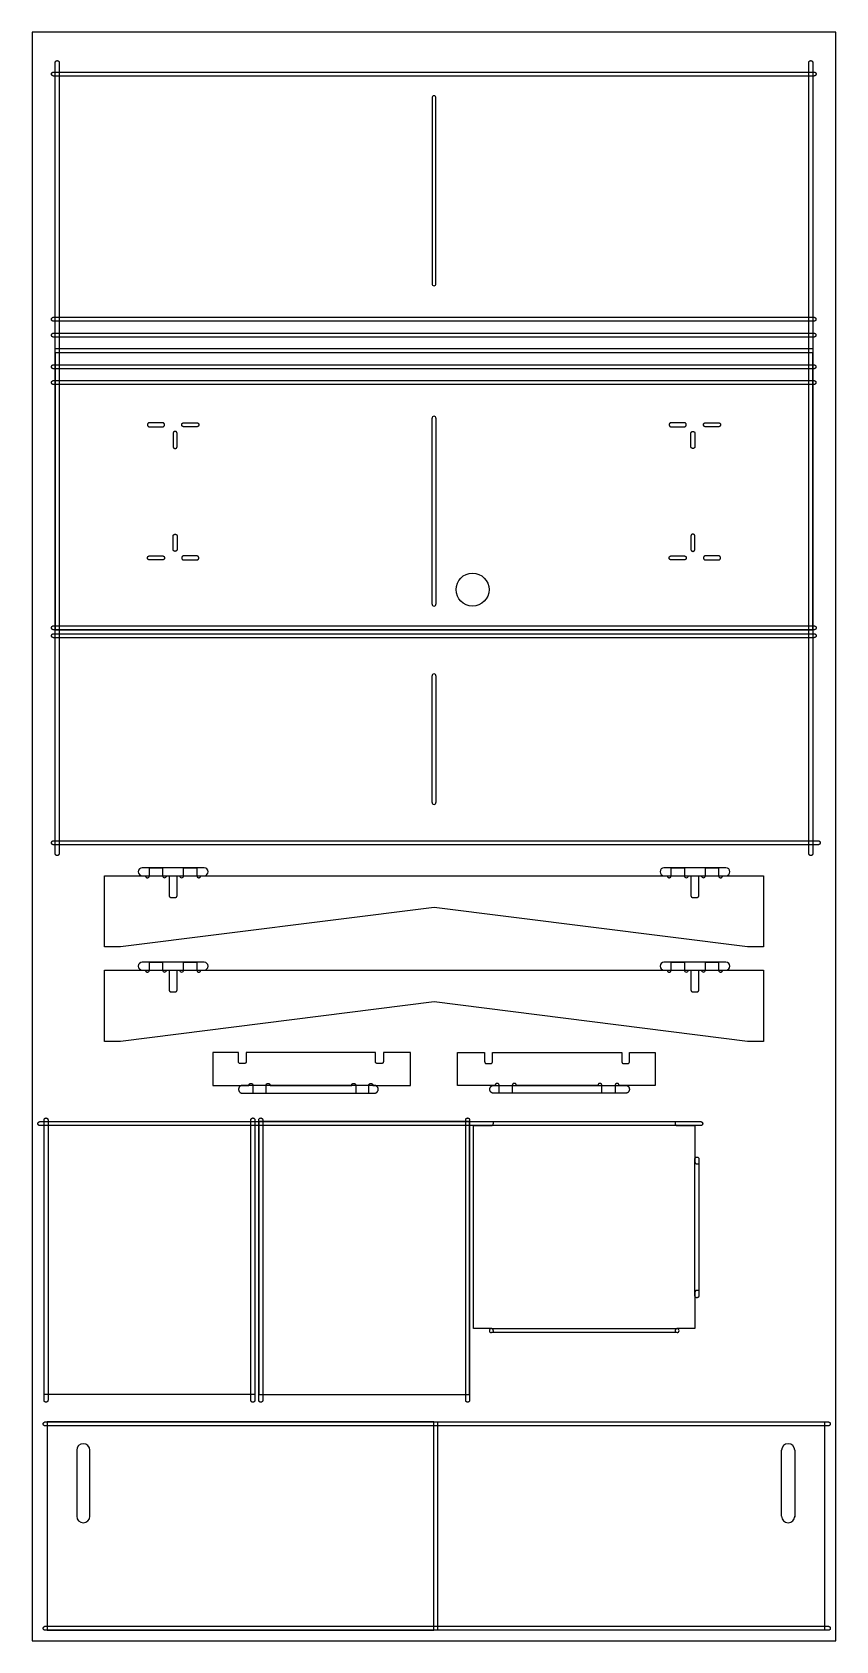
# Model space of a CAD drawing. Extents: x 0 to 1220, y 0 to 2440.
import ezdxf

# ---------------------------------------------------------------- set-up
doc = ezdxf.new("R2010")
doc.units = 0
for name, color, linetype in [('CUT_6_12MM', 6, 'CONTINUOUS'), ('PLATTE_1220_2440', 7, 'CONTINUOUS'), ('POCKET_6_12MM', 80, 'CONTINUOUS'), ('POCKET_6__6MM', 4, 'CONTINUOUS')]:
    doc.layers.add(name, color=color, linetype=linetype)

msp = doc.modelspace()

# ---------------------------------------------------------------- linework, layer by layer
at = {"layer": 'CUT_6_12MM'}
for p, q in [((35, 2379.5), (1185, 2379.5)), ((35, 1959.5), (35, 2379.5)), ((1185, 2379.5), (1185, 1959.5)), ((1185, 1959.5), (35, 1959.5)), ((1185, 1953.5), (35, 1953.5)), ((35, 1953.5), (35, 1533.5)), ((1185, 1533.5), (1185, 1953.5)), ((35, 1533.5), (1185, 1533.5)), ((35, 1527.5), (1185, 1527.5)), ((35, 1207.5), (35, 1527.5)), ((1185, 1527.5), (1185, 1207.5)), ((1185, 1207.5), (35, 1207.5)), ((178, 1160.5), (178, 1172.5)), ((178, 1172.5), (198, 1172.5)), ((198, 1172.5), (198, 1160.5)), ((230, 1160.5), (230, 1172.5)), ((230, 1172.5), (250, 1172.5)), ((250, 1172.5), (250, 1160.5)), ((970, 1160.5), (970, 1172.5)), ((970, 1172.5), (990, 1172.5)), ((990, 1172.5), (990, 1160.5)), ((1022, 1160.5), (1022, 1172.5)), ((1022, 1172.5), (1042, 1172.5)), ((1042, 1172.5), (1042, 1160.5)), ((110, 1052.5), (110, 1160.5)), ((110, 1160.5), (162.9, 1160.5)), ((162.9, 1160.5), (172, 1160.5)), ((172, 1160.5), (172, 1160.4)), ((172, 1160.4), (172, 1160.3)), ((172, 1160.3), (172, 1160.1)), ((172, 1160.1), (172, 1160)), ((172, 1160), (172, 1159.9)), ((172, 1159.9), (172.1, 1159.8)), ((172.1, 1159.8), (172.1, 1159.7)), ((172.1, 1159.7), (172.1, 1159.6)), ((172.1, 1159.6), (172.1, 1159.5)), ((172.1, 1159.5), (172.2, 1159.4)), ((172.2, 1159.4), (172.2, 1159.3)), ((172.2, 1159.3), (172.3, 1159.3)), ((172.3, 1159.3), (172.3, 1159.2)), ((172.3, 1159.2), (172.3, 1159.1)), ((172.3, 1159.1), (172.4, 1159)), ((172.4, 1159), (172.4, 1158.9)), ((172.4, 1158.9), (172.5, 1158.8)), ((172.5, 1158.8), (172.6, 1158.7)), ((172.6, 1158.7), (172.6, 1158.6)), ((172.6, 1158.6), (172.7, 1158.5)), ((172.7, 1158.5), (172.8, 1158.5)), ((172.8, 1158.5), (172.8, 1158.4)), ((172.8, 1158.4), (172.9, 1158.3)), ((172.9, 1158.3), (173, 1158.2)), ((173, 1158.2), (173, 1158.2)), ((173, 1158.2), (173.1, 1158.1)), ((173.1, 1158.1), (173.2, 1158.1)), ((173.2, 1158.1), (173.3, 1158)), ((173.3, 1158), (173.4, 1157.9)), ((173.4, 1157.9), (173.5, 1157.9)), ((173.5, 1157.9), (173.6, 1157.8)), ((173.6, 1157.8), (173.7, 1157.8)), ((173.7, 1157.8), (173.7, 1157.7)), ((173.7, 1157.7), (173.8, 1157.7)), ((173.8, 1157.7), (173.9, 1157.7)), ((173.9, 1157.7), (174, 1157.6)), ((174, 1157.6), (174.1, 1157.6)), ((174.1, 1157.6), (174.2, 1157.6)), ((174.2, 1157.6), (174.3, 1157.5)), ((174.3, 1157.5), (174.4, 1157.5)), ((174.4, 1157.5), (174.5, 1157.5)), ((174.5, 1157.5), (174.6, 1157.5)), ((174.6, 1157.5), (174.7, 1157.5)), ((174.7, 1157.5), (174.8, 1157.5)), ((174.8, 1157.5), (174.9, 1157.5)), ((174.9, 1157.5), (175.1, 1157.5)), ((175.1, 1157.5), (175.2, 1157.5)), ((175.2, 1157.5), (175.3, 1157.5)), ((175.3, 1157.5), (175.4, 1157.5)), ((175.4, 1157.5), (175.5, 1157.5)), ((175.5, 1157.5), (175.6, 1157.5)), ((175.6, 1157.5), (175.7, 1157.5)), ((175.7, 1157.5), (175.8, 1157.6)), ((175.8, 1157.6), (175.9, 1157.6)), ((175.9, 1157.6), (176, 1157.6)), ((176, 1157.6), (176.1, 1157.7)), ((176.1, 1157.7), (176.2, 1157.7)), ((176.2, 1157.7), (176.3, 1157.7)), ((176.3, 1157.7), (176.3, 1157.8)), ((176.3, 1157.8), (176.4, 1157.8)), ((176.4, 1157.8), (176.5, 1157.9)), ((176.5, 1157.9), (176.6, 1157.9)), ((176.6, 1157.9), (176.7, 1158)), ((176.7, 1158), (176.8, 1158.1)), ((176.8, 1158.1), (176.9, 1158.1)), ((176.9, 1158.1), (177, 1158.2)), ((177, 1158.2), (177.1, 1158.3)), ((177, 1158.2), (177, 1158.2)), ((177.1, 1158.3), (177.2, 1158.4)), ((177.2, 1158.4), (177.2, 1158.5)), ((177.2, 1158.5), (177.3, 1158.5)), ((177.3, 1158.5), (177.4, 1158.6)), ((177.4, 1158.7), (177.5, 1158.8)), ((177.4, 1158.6), (177.4, 1158.7)), ((177.5, 1158.8), (177.6, 1158.9)), ((177.6, 1159), (177.7, 1159.1)), ((177.6, 1158.9), (177.6, 1159)), ((177.7, 1159.2), (177.7, 1159.3)), ((177.7, 1159.3), (177.8, 1159.3)), ((177.7, 1159.1), (177.7, 1159.2)), ((177.8, 1159.4), (177.9, 1159.5)), ((177.8, 1159.3), (177.8, 1159.4)), ((177.9, 1159.8), (178, 1159.9)), ((177.9, 1159.7), (177.9, 1159.8)), ((177.9, 1159.6), (177.9, 1159.7)), ((177.9, 1159.5), (177.9, 1159.6)), ((178, 1160.4), (178, 1160.5)), ((178, 1160.3), (178, 1160.4)), ((178, 1160.1), (178, 1160.3)), ((178, 1160), (178, 1160.1)), ((178, 1159.9), (178, 1160)), ((204, 1160.5), (208, 1160.5)), ((208, 1160.5), (208, 1130.5)), ((220, 1130.5), (220, 1160.5)), ((220, 1160.5), (224, 1160.5)), ((250, 1160.5), (250, 1160.4)), ((250, 1160.4), (250, 1160.3)), ((250, 1160.3), (250, 1160.1)), ((250, 1160.1), (250, 1160)), ((250, 1160), (250, 1159.9)), ((250, 1159.9), (250.1, 1159.8)), ((250.1, 1159.8), (250.1, 1159.7)), ((250.1, 1159.7), (250.1, 1159.6)), ((250.1, 1159.6), (250.1, 1159.5)), ((250.1, 1159.5), (250.2, 1159.4)), ((250.2, 1159.4), (250.2, 1159.3)), ((250.2, 1159.3), (250.3, 1159.3)), ((250.3, 1159.3), (250.3, 1159.2)), ((250.3, 1159.2), (250.3, 1159.1)), ((250.3, 1159.1), (250.4, 1159)), ((250.4, 1159), (250.4, 1158.9)), ((250.4, 1158.9), (250.5, 1158.8)), ((250.5, 1158.8), (250.6, 1158.7)), ((250.6, 1158.7), (250.6, 1158.6)), ((250.6, 1158.6), (250.7, 1158.5)), ((250.7, 1158.5), (250.8, 1158.5)), ((250.8, 1158.5), (250.8, 1158.4)), ((250.8, 1158.4), (250.9, 1158.3)), ((250.9, 1158.3), (251, 1158.2)), ((251, 1158.2), (251, 1158.2)), ((251, 1158.2), (251.1, 1158.1)), ((251.1, 1158.1), (251.2, 1158.1)), ((251.2, 1158.1), (251.3, 1158)), ((251.3, 1158), (251.4, 1157.9)), ((251.4, 1157.9), (251.5, 1157.9)), ((251.5, 1157.9), (251.6, 1157.8)), ((251.6, 1157.8), (251.7, 1157.8)), ((251.7, 1157.8), (251.7, 1157.7)), ((251.7, 1157.7), (251.8, 1157.7)), ((251.8, 1157.7), (251.9, 1157.7)), ((251.9, 1157.7), (252, 1157.6)), ((252, 1157.6), (252.1, 1157.6)), ((252.1, 1157.6), (252.2, 1157.6)), ((252.2, 1157.6), (252.3, 1157.5)), ((252.3, 1157.5), (252.4, 1157.5)), ((252.4, 1157.5), (252.5, 1157.5)), ((252.5, 1157.5), (252.6, 1157.5)), ((252.6, 1157.5), (252.7, 1157.5)), ((252.7, 1157.5), (252.8, 1157.5)), ((252.8, 1157.5), (252.9, 1157.5)), ((252.9, 1157.5), (253.1, 1157.5)), ((253.1, 1157.5), (253.2, 1157.5)), ((253.2, 1157.5), (253.3, 1157.5)), ((253.3, 1157.5), (253.4, 1157.5)), ((253.4, 1157.5), (253.5, 1157.5)), ((253.5, 1157.5), (253.6, 1157.5)), ((253.6, 1157.5), (253.7, 1157.5)), ((253.7, 1157.5), (253.8, 1157.6)), ((253.8, 1157.6), (253.9, 1157.6)), ((253.9, 1157.6), (254, 1157.6)), ((254, 1157.6), (254.1, 1157.7)), ((254.1, 1157.7), (254.2, 1157.7)), ((254.2, 1157.7), (254.3, 1157.7)), ((254.3, 1157.7), (254.3, 1157.8)), ((254.3, 1157.8), (254.4, 1157.8)), ((254.4, 1157.8), (254.5, 1157.9)), ((254.5, 1157.9), (254.6, 1157.9)), ((254.6, 1157.9), (254.7, 1158)), ((254.7, 1158), (254.8, 1158.1)), ((254.8, 1158.1), (254.9, 1158.1)), ((254.9, 1158.1), (255, 1158.2)), ((255, 1158.2), (255.1, 1158.3)), ((255, 1158.2), (255, 1158.2)), ((255.1, 1158.3), (255.2, 1158.4)), ((255.2, 1158.4), (255.2, 1158.5)), ((255.2, 1158.5), (255.3, 1158.5)), ((255.3, 1158.5), (255.4, 1158.6)), ((255.4, 1158.7), (255.5, 1158.8)), ((255.4, 1158.6), (255.4, 1158.7)), ((255.5, 1158.8), (255.6, 1158.9)), ((255.6, 1159), (255.7, 1159.1)), ((255.6, 1158.9), (255.6, 1159)), ((255.7, 1159.2), (255.7, 1159.3)), ((255.7, 1159.3), (255.8, 1159.3)), ((255.7, 1159.1), (255.7, 1159.2)), ((255.8, 1159.4), (255.9, 1159.5)), ((255.8, 1159.3), (255.8, 1159.4)), ((255.9, 1159.8), (256, 1159.9)), ((255.9, 1159.7), (255.9, 1159.8)), ((255.9, 1159.6), (255.9, 1159.7)), ((255.9, 1159.5), (255.9, 1159.6)), ((256, 1160.4), (256, 1160.5)), ((256, 1160.5), (265.1, 1160.5)), ((256, 1160.3), (256, 1160.4)), ((256, 1160.1), (256, 1160.3)), ((256, 1160), (256, 1160.1)), ((256, 1159.9), (256, 1160)), ((265.1, 1160.5), (295.4, 1160.5)), ((295.4, 1160.5), (610, 1160.5)), ((610, 1160.5), (924.6, 1160.5)), ((924.6, 1160.5), (954.9, 1160.5)), ((954.9, 1160.5), (964, 1160.5)), ((964, 1160.5), (964, 1160.4)), ((964, 1160.4), (964, 1160.3)), ((964, 1160.3), (964, 1160.1)), ((964, 1160.1), (964, 1160)), ((964, 1160), (964, 1159.9)), ((964, 1159.9), (964.1, 1159.8)), ((964.1, 1159.8), (964.1, 1159.7)), ((964.1, 1159.7), (964.1, 1159.6)), ((964.1, 1159.6), (964.1, 1159.5)), ((964.1, 1159.5), (964.2, 1159.4)), ((964.2, 1159.4), (964.2, 1159.3)), ((964.2, 1159.3), (964.3, 1159.3)), ((964.3, 1159.3), (964.3, 1159.2)), ((964.3, 1159.2), (964.3, 1159.1)), ((964.3, 1159.1), (964.4, 1159)), ((964.4, 1159), (964.4, 1158.9)), ((964.4, 1158.9), (964.5, 1158.8)), ((964.5, 1158.8), (964.6, 1158.7)), ((964.6, 1158.7), (964.6, 1158.6)), ((964.6, 1158.6), (964.7, 1158.5)), ((964.7, 1158.5), (964.8, 1158.5)), ((964.8, 1158.5), (964.8, 1158.4)), ((964.8, 1158.4), (964.9, 1158.3)), ((964.9, 1158.3), (965, 1158.2)), ((965, 1158.2), (965, 1158.2)), ((965, 1158.2), (965.1, 1158.1)), ((965.1, 1158.1), (965.2, 1158.1)), ((965.2, 1158.1), (965.3, 1158)), ((965.3, 1158), (965.4, 1157.9)), ((965.4, 1157.9), (965.5, 1157.9)), ((965.5, 1157.9), (965.6, 1157.8)), ((965.6, 1157.8), (965.7, 1157.8)), ((965.7, 1157.8), (965.7, 1157.7)), ((965.7, 1157.7), (965.8, 1157.7)), ((965.8, 1157.7), (965.9, 1157.7)), ((965.9, 1157.7), (966, 1157.6)), ((966, 1157.6), (966.1, 1157.6)), ((966.1, 1157.6), (966.2, 1157.6)), ((966.2, 1157.6), (966.3, 1157.5)), ((966.3, 1157.5), (966.4, 1157.5)), ((966.4, 1157.5), (966.5, 1157.5)), ((966.5, 1157.5), (966.6, 1157.5)), ((966.6, 1157.5), (966.7, 1157.5)), ((966.7, 1157.5), (966.8, 1157.5)), ((966.8, 1157.5), (966.9, 1157.5)), ((966.9, 1157.5), (967.1, 1157.5)), ((967.1, 1157.5), (967.2, 1157.5)), ((967.2, 1157.5), (967.3, 1157.5)), ((967.3, 1157.5), (967.4, 1157.5)), ((967.4, 1157.5), (967.5, 1157.5)), ((967.5, 1157.5), (967.6, 1157.5)), ((967.6, 1157.5), (967.7, 1157.5)), ((967.7, 1157.5), (967.8, 1157.6)), ((967.8, 1157.6), (967.9, 1157.6)), ((967.9, 1157.6), (968, 1157.6)), ((968, 1157.6), (968.1, 1157.7)), ((968.1, 1157.7), (968.2, 1157.7)), ((968.2, 1157.7), (968.3, 1157.7)), ((968.3, 1157.7), (968.3, 1157.8)), ((968.3, 1157.8), (968.4, 1157.8)), ((968.4, 1157.8), (968.5, 1157.9)), ((968.5, 1157.9), (968.6, 1157.9)), ((968.6, 1157.9), (968.7, 1158)), ((968.7, 1158), (968.8, 1158.1)), ((968.8, 1158.1), (968.9, 1158.1)), ((968.9, 1158.1), (969, 1158.2)), ((969, 1158.2), (969.1, 1158.3)), ((969, 1158.2), (969, 1158.2)), ((969.1, 1158.3), (969.2, 1158.4)), ((969.2, 1158.4), (969.2, 1158.5)), ((969.2, 1158.5), (969.3, 1158.5)), ((969.3, 1158.5), (969.4, 1158.6)), ((969.4, 1158.7), (969.5, 1158.8)), ((969.4, 1158.6), (969.4, 1158.7)), ((969.5, 1158.8), (969.6, 1158.9)), ((969.6, 1159), (969.7, 1159.1)), ((969.6, 1158.9), (969.6, 1159)), ((969.7, 1159.2), (969.7, 1159.3)), ((969.7, 1159.3), (969.8, 1159.3)), ((969.7, 1159.1), (969.7, 1159.2)), ((969.8, 1159.4), (969.9, 1159.5)), ((969.8, 1159.3), (969.8, 1159.4)), ((969.9, 1159.8), (970, 1159.9)), ((969.9, 1159.7), (969.9, 1159.8)), ((969.9, 1159.6), (969.9, 1159.7)), ((969.9, 1159.5), (969.9, 1159.6)), ((970, 1160.4), (970, 1160.5)), ((970, 1160.3), (970, 1160.4)), ((970, 1160.1), (970, 1160.3)), ((970, 1160), (970, 1160.1)), ((970, 1159.9), (970, 1160)), ((996, 1160.5), (1000, 1160.5)), ((1000, 1160.5), (1000, 1130.5)), ((1012, 1130.5), (1012, 1160.5)), ((1012, 1160.5), (1016, 1160.5)), ((1042, 1160.5), (1042, 1160.4)), ((1042, 1160.4), (1042, 1160.3)), ((1042, 1160.3), (1042, 1160.1)), ((1042, 1160.1), (1042, 1160)), ((1042, 1160), (1042, 1159.9)), ((1042, 1159.9), (1042.1, 1159.8)), ((1042.1, 1159.8), (1042.1, 1159.7)), ((1042.1, 1159.7), (1042.1, 1159.6)), ((1042.1, 1159.6), (1042.1, 1159.5)), ((1042.1, 1159.5), (1042.2, 1159.4)), ((1042.2, 1159.4), (1042.2, 1159.3)), ((1042.2, 1159.3), (1042.3, 1159.3)), ((1042.3, 1159.3), (1042.3, 1159.2)), ((1042.3, 1159.2), (1042.3, 1159.1)), ((1042.3, 1159.1), (1042.4, 1159)), ((1042.4, 1159), (1042.4, 1158.9)), ((1042.4, 1158.9), (1042.5, 1158.8)), ((1042.5, 1158.8), (1042.6, 1158.7)), ((1042.6, 1158.7), (1042.6, 1158.6)), ((1042.6, 1158.6), (1042.7, 1158.5)), ((1042.7, 1158.5), (1042.8, 1158.5)), ((1042.8, 1158.5), (1042.8, 1158.4)), ((1042.8, 1158.4), (1042.9, 1158.3)), ((1042.9, 1158.3), (1043, 1158.2)), ((1043, 1158.2), (1043, 1158.2)), ((1043, 1158.2), (1043.1, 1158.1)), ((1043.1, 1158.1), (1043.2, 1158.1)), ((1043.2, 1158.1), (1043.3, 1158)), ((1043.3, 1158), (1043.4, 1157.9)), ((1043.4, 1157.9), (1043.5, 1157.9)), ((1043.5, 1157.9), (1043.6, 1157.8)), ((1043.6, 1157.8), (1043.7, 1157.8)), ((1043.7, 1157.8), (1043.7, 1157.7)), ((1043.7, 1157.7), (1043.8, 1157.7)), ((1043.8, 1157.7), (1043.9, 1157.7)), ((1043.9, 1157.7), (1044, 1157.6)), ((1044, 1157.6), (1044.1, 1157.6)), ((1044.1, 1157.6), (1044.2, 1157.6)), ((1044.2, 1157.6), (1044.3, 1157.5)), ((1044.3, 1157.5), (1044.4, 1157.5)), ((1044.4, 1157.5), (1044.5, 1157.5)), ((1044.5, 1157.5), (1044.6, 1157.5)), ((1044.6, 1157.5), (1044.7, 1157.5)), ((1044.7, 1157.5), (1044.8, 1157.5)), ((1044.8, 1157.5), (1044.9, 1157.5)), ((1044.9, 1157.5), (1045.1, 1157.5)), ((1045.1, 1157.5), (1045.2, 1157.5)), ((1045.2, 1157.5), (1045.3, 1157.5)), ((1045.3, 1157.5), (1045.4, 1157.5)), ((1045.4, 1157.5), (1045.5, 1157.5)), ((1045.5, 1157.5), (1045.6, 1157.5)), ((1045.6, 1157.5), (1045.7, 1157.5)), ((1045.7, 1157.5), (1045.8, 1157.6)), ((1045.8, 1157.6), (1045.9, 1157.6)), ((1045.9, 1157.6), (1046, 1157.6)), ((1046, 1157.6), (1046.1, 1157.7)), ((1046.1, 1157.7), (1046.2, 1157.7)), ((1046.2, 1157.7), (1046.3, 1157.7)), ((1046.3, 1157.7), (1046.3, 1157.8)), ((1046.3, 1157.8), (1046.4, 1157.8)), ((1046.4, 1157.8), (1046.5, 1157.9)), ((1046.5, 1157.9), (1046.6, 1157.9)), ((1046.6, 1157.9), (1046.7, 1158)), ((1046.7, 1158), (1046.8, 1158.1)), ((1046.8, 1158.1), (1046.9, 1158.1)), ((1046.9, 1158.1), (1047, 1158.2)), ((1047, 1158.2), (1047.1, 1158.3)), ((1047, 1158.2), (1047, 1158.2)), ((1047.1, 1158.3), (1047.2, 1158.4)), ((1047.2, 1158.4), (1047.2, 1158.5)), ((1047.2, 1158.5), (1047.3, 1158.5)), ((1047.3, 1158.5), (1047.4, 1158.6)), ((1047.4, 1158.7), (1047.5, 1158.8)), ((1047.4, 1158.6), (1047.4, 1158.7)), ((1047.5, 1158.8), (1047.6, 1158.9)), ((1047.6, 1159), (1047.7, 1159.1)), ((1047.6, 1158.9), (1047.6, 1159)), ((1047.7, 1159.2), (1047.7, 1159.3)), ((1047.7, 1159.3), (1047.8, 1159.3)), ((1047.7, 1159.1), (1047.7, 1159.2)), ((1047.8, 1159.4), (1047.9, 1159.5)), ((1047.8, 1159.3), (1047.8, 1159.4)), ((1047.9, 1159.8), (1048, 1159.9)), ((1047.9, 1159.7), (1047.9, 1159.8)), ((1047.9, 1159.6), (1047.9, 1159.7)), ((1047.9, 1159.5), (1047.9, 1159.6)), ((1048, 1160.4), (1048, 1160.5)), ((1048, 1160.5), (1057.1, 1160.5)), ((1048, 1160.3), (1048, 1160.4)), ((1048, 1160.1), (1048, 1160.3)), ((1048, 1160), (1048, 1160.1)), ((1048, 1159.9), (1048, 1160)), ((1057.1, 1160.5), (1110, 1160.5)), ((1110, 1160.5), (1110, 1052.5)), ((208, 1130.5), (208, 1130.4)), ((208, 1130.4), (208, 1130.3)), ((208, 1130.3), (208, 1130.2)), ((208, 1130.2), (208, 1130.1)), ((208, 1130.1), (208, 1130)), ((208, 1130), (208.1, 1129.8)), ((208.1, 1129.8), (208.1, 1129.7)), ((208.1, 1129.7), (208.1, 1129.7)), ((208.1, 1129.7), (208.1, 1129.6)), ((208.1, 1129.6), (208.2, 1129.5)), ((208.2, 1129.5), (208.2, 1129.4)), ((208.2, 1129.4), (208.2, 1129.3)), ((208.2, 1129.3), (208.3, 1129.2)), ((208.3, 1129.2), (208.3, 1129.1)), ((208.3, 1129.1), (208.4, 1129)), ((208.4, 1129), (208.4, 1128.9)), ((208.4, 1128.9), (208.5, 1128.8)), ((208.5, 1128.8), (208.5, 1128.7)), ((208.5, 1128.7), (208.6, 1128.6)), ((208.6, 1128.6), (208.7, 1128.6)), ((208.7, 1128.6), (208.7, 1128.5)), ((208.7, 1128.5), (208.8, 1128.4)), ((208.8, 1128.4), (208.9, 1128.3)), ((208.9, 1128.3), (209, 1128.3)), ((209, 1128.3), (209, 1128.2)), ((209, 1128.2), (209.1, 1128.1)), ((209.1, 1128.1), (209.2, 1128.1)), ((209.2, 1128.1), (209.3, 1128)), ((209.3, 1128), (209.4, 1128)), ((209.4, 1128), (209.4, 1127.9)), ((209.4, 1127.9), (209.5, 1127.8)), ((209.5, 1127.8), (209.6, 1127.8)), ((209.6, 1127.8), (209.7, 1127.8)), ((209.7, 1127.8), (209.8, 1127.7)), ((209.8, 1127.7), (209.9, 1127.7)), ((209.9, 1127.7), (210, 1127.6)), ((210, 1127.6), (210.1, 1127.6)), ((210.1, 1127.6), (210.2, 1127.6)), ((210.2, 1127.6), (210.3, 1127.5)), ((210.3, 1127.5), (210.4, 1127.5)), ((210.4, 1127.5), (210.5, 1127.5)), ((210.5, 1127.5), (210.6, 1127.5)), ((210.6, 1127.5), (210.7, 1127.5)), ((210.7, 1127.5), (210.8, 1127.5)), ((210.8, 1127.5), (210.9, 1127.5)), ((210.9, 1127.5), (211, 1127.5)), ((211, 1127.5), (214, 1127.5)), ((214, 1127.5), (217, 1127.5)), ((217, 1127.5), (217.1, 1127.5)), ((217.1, 1127.5), (217.2, 1127.5)), ((217.2, 1127.5), (217.3, 1127.5)), ((217.3, 1127.5), (217.4, 1127.5)), ((217.4, 1127.5), (217.5, 1127.5)), ((217.5, 1127.5), (217.6, 1127.5)), ((217.6, 1127.5), (217.7, 1127.5)), ((217.7, 1127.5), (217.8, 1127.6)), ((217.8, 1127.6), (217.9, 1127.6)), ((217.9, 1127.6), (218, 1127.6)), ((218, 1127.6), (218.1, 1127.7)), ((218.1, 1127.7), (218.2, 1127.7)), ((218.2, 1127.7), (218.3, 1127.8)), ((218.3, 1127.8), (218.4, 1127.8)), ((218.4, 1127.8), (218.5, 1127.8)), ((218.5, 1127.8), (218.6, 1127.9)), ((218.6, 1127.9), (218.6, 1128)), ((218.6, 1128), (218.7, 1128)), ((218.7, 1128), (218.8, 1128.1)), ((218.8, 1128.1), (218.9, 1128.1)), ((218.9, 1128.1), (219, 1128.2)), ((219, 1128.2), (219, 1128.3)), ((219, 1128.3), (219.1, 1128.3)), ((219.1, 1128.3), (219.2, 1128.4)), ((219.2, 1128.4), (219.3, 1128.5)), ((219.3, 1128.5), (219.3, 1128.6)), ((219.3, 1128.6), (219.4, 1128.6)), ((219.4, 1128.6), (219.5, 1128.7)), ((219.5, 1128.8), (219.6, 1128.9)), ((219.5, 1128.7), (219.5, 1128.8)), ((219.6, 1129), (219.7, 1129.1)), ((219.6, 1128.9), (219.6, 1129)), ((219.7, 1129.2), (219.8, 1129.3)), ((219.7, 1129.1), (219.7, 1129.2)), ((219.8, 1129.5), (219.9, 1129.6)), ((219.8, 1129.4), (219.8, 1129.5)), ((219.8, 1129.3), (219.8, 1129.4)), ((219.9, 1129.8), (220, 1130)), ((219.9, 1129.7), (219.9, 1129.8)), ((219.9, 1129.6), (219.9, 1129.7)), ((219.9, 1129.7), (219.9, 1129.7)), ((220, 1130.4), (220, 1130.5)), ((220, 1130.3), (220, 1130.4)), ((220, 1130.2), (220, 1130.3)), ((220, 1130.1), (220, 1130.2)), ((220, 1130), (220, 1130.1)), ((1000, 1130.5), (1000, 1130.4)), ((1000, 1130.4), (1000, 1130.3)), ((1000, 1130.3), (1000, 1130.2)), ((1000, 1130.2), (1000, 1130.1)), ((1000, 1130.1), (1000, 1130)), ((1000, 1130), (1000.1, 1129.8)), ((1000.1, 1129.8), (1000.1, 1129.7)), ((1000.1, 1129.7), (1000.1, 1129.7)), ((1000.1, 1129.7), (1000.1, 1129.6)), ((1000.1, 1129.6), (1000.2, 1129.5)), ((1000.2, 1129.5), (1000.2, 1129.4)), ((1000.2, 1129.4), (1000.2, 1129.3)), ((1000.2, 1129.3), (1000.3, 1129.2)), ((1000.3, 1129.2), (1000.3, 1129.1)), ((1000.3, 1129.1), (1000.4, 1129)), ((1000.4, 1129), (1000.4, 1128.9)), ((1000.4, 1128.9), (1000.5, 1128.8)), ((1000.5, 1128.8), (1000.5, 1128.7)), ((1000.5, 1128.7), (1000.6, 1128.6)), ((1000.6, 1128.6), (1000.7, 1128.6)), ((1000.7, 1128.6), (1000.7, 1128.5)), ((1000.7, 1128.5), (1000.8, 1128.4)), ((1000.8, 1128.4), (1000.9, 1128.3)), ((1000.9, 1128.3), (1001, 1128.3)), ((1001, 1128.3), (1001, 1128.2)), ((1001, 1128.2), (1001.1, 1128.1)), ((1001.1, 1128.1), (1001.2, 1128.1)), ((1001.2, 1128.1), (1001.3, 1128)), ((1001.3, 1128), (1001.4, 1128)), ((1001.4, 1128), (1001.4, 1127.9)), ((1001.4, 1127.9), (1001.5, 1127.8)), ((1001.5, 1127.8), (1001.6, 1127.8)), ((1001.6, 1127.8), (1001.7, 1127.8)), ((1001.7, 1127.8), (1001.8, 1127.7)), ((1001.8, 1127.7), (1001.9, 1127.7)), ((1001.9, 1127.7), (1002, 1127.6)), ((1002, 1127.6), (1002.1, 1127.6)), ((1002.1, 1127.6), (1002.2, 1127.6)), ((1002.2, 1127.6), (1002.3, 1127.5)), ((1002.3, 1127.5), (1002.4, 1127.5)), ((1002.4, 1127.5), (1002.5, 1127.5)), ((1002.5, 1127.5), (1002.6, 1127.5)), ((1002.6, 1127.5), (1002.7, 1127.5)), ((1002.7, 1127.5), (1002.8, 1127.5)), ((1002.8, 1127.5), (1002.9, 1127.5)), ((1002.9, 1127.5), (1003, 1127.5)), ((1003, 1127.5), (1006, 1127.5)), ((1006, 1127.5), (1009, 1127.5)), ((1009, 1127.5), (1009.1, 1127.5)), ((1009.1, 1127.5), (1009.2, 1127.5)), ((1009.2, 1127.5), (1009.3, 1127.5)), ((1009.3, 1127.5), (1009.4, 1127.5)), ((1009.4, 1127.5), (1009.5, 1127.5)), ((1009.5, 1127.5), (1009.6, 1127.5)), ((1009.6, 1127.5), (1009.7, 1127.5)), ((1009.7, 1127.5), (1009.8, 1127.6)), ((1009.8, 1127.6), (1009.9, 1127.6)), ((1009.9, 1127.6), (1010, 1127.6)), ((1010, 1127.6), (1010.1, 1127.7)), ((1010.1, 1127.7), (1010.2, 1127.7)), ((1010.2, 1127.7), (1010.3, 1127.8)), ((1010.3, 1127.8), (1010.4, 1127.8)), ((1010.4, 1127.8), (1010.5, 1127.8)), ((1010.5, 1127.8), (1010.6, 1127.9)), ((1010.6, 1127.9), (1010.6, 1128)), ((1010.6, 1128), (1010.7, 1128)), ((1010.7, 1128), (1010.8, 1128.1)), ((1010.8, 1128.1), (1010.9, 1128.1)), ((1010.9, 1128.1), (1011, 1128.2)), ((1011, 1128.2), (1011, 1128.3)), ((1011, 1128.3), (1011.1, 1128.3)), ((1011.1, 1128.3), (1011.2, 1128.4)), ((1011.2, 1128.4), (1011.3, 1128.5)), ((1011.3, 1128.5), (1011.3, 1128.6)), ((1011.3, 1128.6), (1011.4, 1128.6)), ((1011.4, 1128.6), (1011.5, 1128.7)), ((1011.5, 1128.8), (1011.6, 1128.9)), ((1011.5, 1128.7), (1011.5, 1128.8)), ((1011.6, 1129), (1011.7, 1129.1)), ((1011.6, 1128.9), (1011.6, 1129)), ((1011.7, 1129.2), (1011.8, 1129.3)), ((1011.7, 1129.1), (1011.7, 1129.2)), ((1011.8, 1129.5), (1011.9, 1129.6)), ((1011.8, 1129.4), (1011.8, 1129.5)), ((1011.8, 1129.3), (1011.8, 1129.4)), ((1011.9, 1129.8), (1012, 1130)), ((1011.9, 1129.7), (1011.9, 1129.8)), ((1011.9, 1129.6), (1011.9, 1129.7)), ((1011.9, 1129.7), (1011.9, 1129.7)), ((1012, 1130.4), (1012, 1130.5)), ((1012, 1130.3), (1012, 1130.4)), ((1012, 1130.2), (1012, 1130.3)), ((1012, 1130.1), (1012, 1130.2)), ((1012, 1130), (1012, 1130.1)), ((610, 1112.5), (134, 1052.5)), ((1086, 1052.5), (610, 1112.5)), ((134, 1052.5), (110, 1052.5)), ((1110, 1052.5), (1086, 1052.5)), ((178, 1017.3), (178, 1029.3)), ((178, 1029.3), (198, 1029.3)), ((198, 1029.3), (198, 1017.3)), ((230, 1017.3), (230, 1029.3)), ((230, 1029.3), (250, 1029.3)), ((250, 1029.3), (250, 1017.3)), ((970, 1017.3), (970, 1029.3)), ((970, 1029.3), (990, 1029.3)), ((990, 1029.3), (990, 1017.3)), ((1022, 1017.3), (1022, 1029.3)), ((1022, 1029.3), (1042, 1029.3)), ((1042, 1029.3), (1042, 1017.3)), ((110, 909.3), (110, 1017.3)), ((110, 1017.3), (162.9, 1017.3)), ((162.9, 1017.3), (172, 1017.3)), ((172, 1017.3), (172, 1017.2)), ((172, 1017.2), (172, 1017.1)), ((172, 1017.1), (172, 1017)), ((172, 1017), (172, 1016.9)), ((172, 1016.9), (172, 1016.8)), ((172, 1016.8), (172.1, 1016.7)), ((172.1, 1016.7), (172.1, 1016.6)), ((172.1, 1016.6), (172.1, 1016.5)), ((172.1, 1016.5), (172.1, 1016.4)), ((172.1, 1016.4), (172.2, 1016.3)), ((172.2, 1016.3), (172.2, 1016.2)), ((172.2, 1016.2), (172.3, 1016.1)), ((172.3, 1016.1), (172.3, 1016)), ((172.3, 1016), (172.3, 1015.9)), ((172.3, 1015.9), (172.4, 1015.8)), ((172.4, 1015.8), (172.4, 1015.8)), ((172.4, 1015.8), (172.5, 1015.7)), ((172.5, 1015.7), (172.6, 1015.6)), ((172.6, 1015.6), (172.6, 1015.5)), ((172.6, 1015.5), (172.7, 1015.4)), ((172.7, 1015.4), (172.8, 1015.3)), ((172.8, 1015.3), (172.8, 1015.3)), ((172.8, 1015.3), (172.9, 1015.2)), ((172.9, 1015.2), (173, 1015.1)), ((173, 1015.1), (173, 1015.1)), ((173, 1015.1), (173.1, 1015)), ((173.1, 1015), (173.2, 1014.9)), ((173.2, 1014.9), (173.3, 1014.9)), ((173.3, 1014.9), (173.4, 1014.8)), ((173.4, 1014.8), (173.5, 1014.8)), ((173.5, 1014.8), (173.6, 1014.7)), ((173.6, 1014.7), (173.7, 1014.7)), ((173.7, 1014.7), (173.7, 1014.6)), ((173.7, 1014.6), (173.8, 1014.6)), ((173.8, 1014.6), (173.9, 1014.5)), ((173.9, 1014.5), (174, 1014.5)), ((174, 1014.5), (174.1, 1014.5)), ((174.1, 1014.5), (174.2, 1014.4)), ((174.2, 1014.4), (174.3, 1014.4)), ((174.3, 1014.4), (174.4, 1014.4)), ((174.4, 1014.4), (174.5, 1014.4)), ((174.5, 1014.4), (174.6, 1014.4)), ((174.6, 1014.4), (174.7, 1014.3)), ((174.7, 1014.3), (174.8, 1014.3)), ((174.8, 1014.3), (174.9, 1014.3)), ((174.9, 1014.3), (175.1, 1014.3)), ((175.1, 1014.3), (175.2, 1014.3)), ((175.2, 1014.3), (175.3, 1014.3)), ((175.3, 1014.3), (175.4, 1014.4)), ((175.4, 1014.4), (175.5, 1014.4)), ((175.5, 1014.4), (175.6, 1014.4)), ((175.6, 1014.4), (175.7, 1014.4)), ((175.7, 1014.4), (175.8, 1014.4)), ((175.8, 1014.4), (175.9, 1014.5)), ((175.9, 1014.5), (176, 1014.5)), ((176, 1014.5), (176.1, 1014.5)), ((176.1, 1014.5), (176.2, 1014.6)), ((176.2, 1014.6), (176.3, 1014.6)), ((176.3, 1014.6), (176.3, 1014.7)), ((176.3, 1014.7), (176.4, 1014.7)), ((176.4, 1014.7), (176.5, 1014.8)), ((176.5, 1014.8), (176.6, 1014.8)), ((176.6, 1014.8), (176.7, 1014.9)), ((176.7, 1014.9), (176.8, 1014.9)), ((176.8, 1014.9), (176.9, 1015)), ((176.9, 1015), (177, 1015.1)), ((177, 1015.1), (177.1, 1015.2)), ((177, 1015.1), (177, 1015.1)), ((177.1, 1015.2), (177.2, 1015.3)), ((177.2, 1015.3), (177.3, 1015.4)), ((177.2, 1015.3), (177.2, 1015.3)), ((177.3, 1015.4), (177.4, 1015.5)), ((177.4, 1015.6), (177.5, 1015.7)), ((177.4, 1015.5), (177.4, 1015.6)), ((177.5, 1015.7), (177.6, 1015.8)), ((177.6, 1015.8), (177.7, 1015.9)), ((177.6, 1015.8), (177.6, 1015.8)), ((177.7, 1016.1), (177.8, 1016.2)), ((177.7, 1016), (177.7, 1016.1)), ((177.7, 1015.9), (177.7, 1016)), ((177.8, 1016.3), (177.9, 1016.4)), ((177.8, 1016.2), (177.8, 1016.3)), ((177.9, 1016.7), (178, 1016.8)), ((177.9, 1016.6), (177.9, 1016.7)), ((177.9, 1016.5), (177.9, 1016.6)), ((177.9, 1016.4), (177.9, 1016.5)), ((178, 1017.2), (178, 1017.3)), ((178, 1017.1), (178, 1017.2)), ((178, 1017), (178, 1017.1)), ((178, 1016.9), (178, 1017)), ((178, 1016.8), (178, 1016.9)), ((204, 1017.3), (208, 1017.3)), ((208, 1017.3), (208, 987.3)), ((220, 987.3), (220, 1017.3)), ((220, 1017.3), (224, 1017.3)), ((250, 1017.3), (250, 1017.2)), ((250, 1017.2), (250, 1017.1)), ((250, 1017.1), (250, 1017)), ((250, 1017), (250, 1016.9)), ((250, 1016.9), (250, 1016.8)), ((250, 1016.8), (250.1, 1016.7)), ((250.1, 1016.7), (250.1, 1016.6)), ((250.1, 1016.6), (250.1, 1016.5)), ((250.1, 1016.5), (250.1, 1016.4)), ((250.1, 1016.4), (250.2, 1016.3)), ((250.2, 1016.3), (250.2, 1016.2)), ((250.2, 1016.2), (250.3, 1016.1)), ((250.3, 1016.1), (250.3, 1016)), ((250.3, 1016), (250.3, 1015.9)), ((250.3, 1015.9), (250.4, 1015.8)), ((250.4, 1015.8), (250.4, 1015.8)), ((250.4, 1015.8), (250.5, 1015.7)), ((250.5, 1015.7), (250.6, 1015.6)), ((250.6, 1015.6), (250.6, 1015.5)), ((250.6, 1015.5), (250.7, 1015.4)), ((250.7, 1015.4), (250.8, 1015.3)), ((250.8, 1015.3), (250.8, 1015.3)), ((250.8, 1015.3), (250.9, 1015.2)), ((250.9, 1015.2), (251, 1015.1)), ((251, 1015.1), (251, 1015.1)), ((251, 1015.1), (251.1, 1015)), ((251.1, 1015), (251.2, 1014.9)), ((251.2, 1014.9), (251.3, 1014.9)), ((251.3, 1014.9), (251.4, 1014.8)), ((251.4, 1014.8), (251.5, 1014.8)), ((251.5, 1014.8), (251.6, 1014.7)), ((251.6, 1014.7), (251.7, 1014.7)), ((251.7, 1014.7), (251.7, 1014.6)), ((251.7, 1014.6), (251.8, 1014.6)), ((251.8, 1014.6), (251.9, 1014.5)), ((251.9, 1014.5), (252, 1014.5)), ((252, 1014.5), (252.1, 1014.5)), ((252.1, 1014.5), (252.2, 1014.4)), ((252.2, 1014.4), (252.3, 1014.4)), ((252.3, 1014.4), (252.4, 1014.4)), ((252.4, 1014.4), (252.5, 1014.4)), ((252.5, 1014.4), (252.6, 1014.4)), ((252.6, 1014.4), (252.7, 1014.3)), ((252.7, 1014.3), (252.8, 1014.3)), ((252.8, 1014.3), (252.9, 1014.3)), ((252.9, 1014.3), (253.1, 1014.3)), ((253.1, 1014.3), (253.2, 1014.3)), ((253.2, 1014.3), (253.3, 1014.3)), ((253.3, 1014.3), (253.4, 1014.4)), ((253.4, 1014.4), (253.5, 1014.4)), ((253.5, 1014.4), (253.6, 1014.4)), ((253.6, 1014.4), (253.7, 1014.4)), ((253.7, 1014.4), (253.8, 1014.4)), ((253.8, 1014.4), (253.9, 1014.5)), ((253.9, 1014.5), (254, 1014.5)), ((254, 1014.5), (254.1, 1014.5)), ((254.1, 1014.5), (254.2, 1014.6)), ((254.2, 1014.6), (254.3, 1014.6)), ((254.3, 1014.6), (254.3, 1014.7)), ((254.3, 1014.7), (254.4, 1014.7)), ((254.4, 1014.7), (254.5, 1014.8)), ((254.5, 1014.8), (254.6, 1014.8)), ((254.6, 1014.8), (254.7, 1014.9)), ((254.7, 1014.9), (254.8, 1014.9)), ((254.8, 1014.9), (254.9, 1015)), ((254.9, 1015), (255, 1015.1)), ((255, 1015.1), (255.1, 1015.2)), ((255, 1015.1), (255, 1015.1)), ((255.1, 1015.2), (255.2, 1015.3)), ((255.2, 1015.3), (255.3, 1015.4)), ((255.2, 1015.3), (255.2, 1015.3)), ((255.3, 1015.4), (255.4, 1015.5)), ((255.4, 1015.6), (255.5, 1015.7)), ((255.4, 1015.5), (255.4, 1015.6)), ((255.5, 1015.7), (255.6, 1015.8)), ((255.6, 1015.8), (255.7, 1015.9)), ((255.6, 1015.8), (255.6, 1015.8)), ((255.7, 1016.1), (255.8, 1016.2)), ((255.7, 1016), (255.7, 1016.1)), ((255.7, 1015.9), (255.7, 1016)), ((255.8, 1016.3), (255.9, 1016.4)), ((255.8, 1016.2), (255.8, 1016.3)), ((255.9, 1016.7), (256, 1016.8)), ((255.9, 1016.6), (255.9, 1016.7)), ((255.9, 1016.5), (255.9, 1016.6)), ((255.9, 1016.4), (255.9, 1016.5)), ((256, 1017.2), (256, 1017.3)), ((256, 1017.3), (265.1, 1017.3)), ((256, 1017.1), (256, 1017.2)), ((256, 1017), (256, 1017.1)), ((256, 1016.9), (256, 1017)), ((256, 1016.8), (256, 1016.9)), ((265.1, 1017.3), (295.4, 1017.3)), ((295.4, 1017.3), (610, 1017.3)), ((610, 1017.3), (924.6, 1017.3)), ((924.6, 1017.3), (954.9, 1017.3)), ((954.9, 1017.3), (964, 1017.3)), ((964, 1017.3), (964, 1017.2)), ((964, 1017.2), (964, 1017.1)), ((964, 1017.1), (964, 1017)), ((964, 1017), (964, 1016.9)), ((964, 1016.9), (964, 1016.8)), ((964, 1016.8), (964.1, 1016.7)), ((964.1, 1016.7), (964.1, 1016.6)), ((964.1, 1016.6), (964.1, 1016.5)), ((964.1, 1016.5), (964.1, 1016.4)), ((964.1, 1016.4), (964.2, 1016.3)), ((964.2, 1016.3), (964.2, 1016.2)), ((964.2, 1016.2), (964.3, 1016.1)), ((964.3, 1016.1), (964.3, 1016)), ((964.3, 1016), (964.3, 1015.9)), ((964.3, 1015.9), (964.4, 1015.8)), ((964.4, 1015.8), (964.4, 1015.8)), ((964.4, 1015.8), (964.5, 1015.7)), ((964.5, 1015.7), (964.6, 1015.6)), ((964.6, 1015.6), (964.6, 1015.5)), ((964.6, 1015.5), (964.7, 1015.4)), ((964.7, 1015.4), (964.8, 1015.3)), ((964.8, 1015.3), (964.8, 1015.3)), ((964.8, 1015.3), (964.9, 1015.2)), ((964.9, 1015.2), (965, 1015.1)), ((965, 1015.1), (965, 1015.1)), ((965, 1015.1), (965.1, 1015)), ((965.1, 1015), (965.2, 1014.9)), ((965.2, 1014.9), (965.3, 1014.9)), ((965.3, 1014.9), (965.4, 1014.8)), ((965.4, 1014.8), (965.5, 1014.8)), ((965.5, 1014.8), (965.6, 1014.7)), ((965.6, 1014.7), (965.7, 1014.7)), ((965.7, 1014.7), (965.7, 1014.6)), ((965.7, 1014.6), (965.8, 1014.6)), ((965.8, 1014.6), (965.9, 1014.5)), ((965.9, 1014.5), (966, 1014.5)), ((966, 1014.5), (966.1, 1014.5)), ((966.1, 1014.5), (966.2, 1014.4)), ((966.2, 1014.4), (966.3, 1014.4)), ((966.3, 1014.4), (966.4, 1014.4)), ((966.4, 1014.4), (966.5, 1014.4)), ((966.5, 1014.4), (966.6, 1014.4)), ((966.6, 1014.4), (966.7, 1014.3)), ((966.7, 1014.3), (966.8, 1014.3)), ((966.8, 1014.3), (966.9, 1014.3)), ((966.9, 1014.3), (967.1, 1014.3)), ((967.1, 1014.3), (967.2, 1014.3)), ((967.2, 1014.3), (967.3, 1014.3)), ((967.3, 1014.3), (967.4, 1014.4)), ((967.4, 1014.4), (967.5, 1014.4)), ((967.5, 1014.4), (967.6, 1014.4)), ((967.6, 1014.4), (967.7, 1014.4)), ((967.7, 1014.4), (967.8, 1014.4)), ((967.8, 1014.4), (967.9, 1014.5)), ((967.9, 1014.5), (968, 1014.5)), ((968, 1014.5), (968.1, 1014.5)), ((968.1, 1014.5), (968.2, 1014.6)), ((968.2, 1014.6), (968.3, 1014.6)), ((968.3, 1014.6), (968.3, 1014.7)), ((968.3, 1014.7), (968.4, 1014.7)), ((968.4, 1014.7), (968.5, 1014.8)), ((968.5, 1014.8), (968.6, 1014.8)), ((968.6, 1014.8), (968.7, 1014.9)), ((968.7, 1014.9), (968.8, 1014.9)), ((968.8, 1014.9), (968.9, 1015)), ((968.9, 1015), (969, 1015.1)), ((969, 1015.1), (969.1, 1015.2)), ((969, 1015.1), (969, 1015.1)), ((969.1, 1015.2), (969.2, 1015.3)), ((969.2, 1015.3), (969.3, 1015.4)), ((969.2, 1015.3), (969.2, 1015.3)), ((969.3, 1015.4), (969.4, 1015.5)), ((969.4, 1015.6), (969.5, 1015.7)), ((969.4, 1015.5), (969.4, 1015.6)), ((969.5, 1015.7), (969.6, 1015.8)), ((969.6, 1015.8), (969.7, 1015.9)), ((969.6, 1015.8), (969.6, 1015.8)), ((969.7, 1016.1), (969.8, 1016.2)), ((969.7, 1016), (969.7, 1016.1)), ((969.7, 1015.9), (969.7, 1016)), ((969.8, 1016.3), (969.9, 1016.4)), ((969.8, 1016.2), (969.8, 1016.3)), ((969.9, 1016.7), (970, 1016.8)), ((969.9, 1016.6), (969.9, 1016.7)), ((969.9, 1016.5), (969.9, 1016.6)), ((969.9, 1016.4), (969.9, 1016.5)), ((970, 1017.2), (970, 1017.3)), ((970, 1017.1), (970, 1017.2)), ((970, 1017), (970, 1017.1)), ((970, 1016.9), (970, 1017)), ((970, 1016.8), (970, 1016.9)), ((996, 1017.3), (1000, 1017.3)), ((1000, 1017.3), (1000, 987.3)), ((1012, 987.3), (1012, 1017.3)), ((1012, 1017.3), (1016, 1017.3)), ((1042, 1017.3), (1042, 1017.2)), ((1042, 1017.2), (1042, 1017.1)), ((1042, 1017.1), (1042, 1017)), ((1042, 1017), (1042, 1016.9)), ((1042, 1016.9), (1042, 1016.8)), ((1042, 1016.8), (1042.1, 1016.7)), ((1042.1, 1016.7), (1042.1, 1016.6)), ((1042.1, 1016.6), (1042.1, 1016.5)), ((1042.1, 1016.5), (1042.1, 1016.4)), ((1042.1, 1016.4), (1042.2, 1016.3)), ((1042.2, 1016.3), (1042.2, 1016.2)), ((1042.2, 1016.2), (1042.3, 1016.1)), ((1042.3, 1016.1), (1042.3, 1016)), ((1042.3, 1016), (1042.3, 1015.9)), ((1042.3, 1015.9), (1042.4, 1015.8)), ((1042.4, 1015.8), (1042.4, 1015.8)), ((1042.4, 1015.8), (1042.5, 1015.7)), ((1042.5, 1015.7), (1042.6, 1015.6)), ((1042.6, 1015.6), (1042.6, 1015.5)), ((1042.6, 1015.5), (1042.7, 1015.4)), ((1042.7, 1015.4), (1042.8, 1015.3)), ((1042.8, 1015.3), (1042.8, 1015.3)), ((1042.8, 1015.3), (1042.9, 1015.2)), ((1042.9, 1015.2), (1043, 1015.1)), ((1043, 1015.1), (1043, 1015.1)), ((1043, 1015.1), (1043.1, 1015)), ((1043.1, 1015), (1043.2, 1014.9)), ((1043.2, 1014.9), (1043.3, 1014.9)), ((1043.3, 1014.9), (1043.4, 1014.8)), ((1043.4, 1014.8), (1043.5, 1014.8)), ((1043.5, 1014.8), (1043.6, 1014.7)), ((1043.6, 1014.7), (1043.7, 1014.7)), ((1043.7, 1014.7), (1043.7, 1014.6)), ((1043.7, 1014.6), (1043.8, 1014.6)), ((1043.8, 1014.6), (1043.9, 1014.5)), ((1043.9, 1014.5), (1044, 1014.5)), ((1044, 1014.5), (1044.1, 1014.5)), ((1044.1, 1014.5), (1044.2, 1014.4)), ((1044.2, 1014.4), (1044.3, 1014.4)), ((1044.3, 1014.4), (1044.4, 1014.4)), ((1044.4, 1014.4), (1044.5, 1014.4)), ((1044.5, 1014.4), (1044.6, 1014.4)), ((1044.6, 1014.4), (1044.7, 1014.3)), ((1044.7, 1014.3), (1044.8, 1014.3)), ((1044.8, 1014.3), (1044.9, 1014.3)), ((1044.9, 1014.3), (1045.1, 1014.3)), ((1045.1, 1014.3), (1045.2, 1014.3)), ((1045.2, 1014.3), (1045.3, 1014.3)), ((1045.3, 1014.3), (1045.4, 1014.4)), ((1045.4, 1014.4), (1045.5, 1014.4)), ((1045.5, 1014.4), (1045.6, 1014.4)), ((1045.6, 1014.4), (1045.7, 1014.4)), ((1045.7, 1014.4), (1045.8, 1014.4)), ((1045.8, 1014.4), (1045.9, 1014.5)), ((1045.9, 1014.5), (1046, 1014.5)), ((1046, 1014.5), (1046.1, 1014.5)), ((1046.1, 1014.5), (1046.2, 1014.6)), ((1046.2, 1014.6), (1046.3, 1014.6)), ((1046.3, 1014.6), (1046.3, 1014.7)), ((1046.3, 1014.7), (1046.4, 1014.7)), ((1046.4, 1014.7), (1046.5, 1014.8)), ((1046.5, 1014.8), (1046.6, 1014.8)), ((1046.6, 1014.8), (1046.7, 1014.9)), ((1046.7, 1014.9), (1046.8, 1014.9)), ((1046.8, 1014.9), (1046.9, 1015)), ((1046.9, 1015), (1047, 1015.1)), ((1047, 1015.1), (1047.1, 1015.2)), ((1047, 1015.1), (1047, 1015.1)), ((1047.1, 1015.2), (1047.2, 1015.3)), ((1047.2, 1015.3), (1047.3, 1015.4)), ((1047.2, 1015.3), (1047.2, 1015.3)), ((1047.3, 1015.4), (1047.4, 1015.5)), ((1047.4, 1015.6), (1047.5, 1015.7)), ((1047.4, 1015.5), (1047.4, 1015.6)), ((1047.5, 1015.7), (1047.6, 1015.8)), ((1047.6, 1015.8), (1047.7, 1015.9)), ((1047.6, 1015.8), (1047.6, 1015.8)), ((1047.7, 1016.1), (1047.8, 1016.2)), ((1047.7, 1016), (1047.7, 1016.1)), ((1047.7, 1015.9), (1047.7, 1016)), ((1047.8, 1016.3), (1047.9, 1016.4)), ((1047.8, 1016.2), (1047.8, 1016.3)), ((1047.9, 1016.7), (1048, 1016.8)), ((1047.9, 1016.6), (1047.9, 1016.7)), ((1047.9, 1016.5), (1047.9, 1016.6)), ((1047.9, 1016.4), (1047.9, 1016.5)), ((1048, 1017.2), (1048, 1017.3)), ((1048, 1017.3), (1057.1, 1017.3)), ((1048, 1017.1), (1048, 1017.2)), ((1048, 1017), (1048, 1017.1)), ((1048, 1016.9), (1048, 1017)), ((1048, 1016.8), (1048, 1016.9)), ((1057.1, 1017.3), (1110, 1017.3)), ((1110, 1017.3), (1110, 909.3)), ((208, 987.3), (208, 987.2)), ((208, 987.2), (208, 987.1)), ((208, 987.1), (208, 987)), ((208, 987), (208, 986.9)), ((208, 986.9), (208, 986.8)), ((208, 986.8), (208.1, 986.7)), ((208.1, 986.7), (208.1, 986.6)), ((208.1, 986.6), (208.1, 986.5)), ((208.1, 986.5), (208.1, 986.4)), ((208.1, 986.4), (208.2, 986.3)), ((208.2, 986.3), (208.2, 986.2)), ((208.2, 986.2), (208.2, 986.1)), ((208.2, 986.1), (208.3, 986)), ((208.3, 986), (208.3, 986)), ((208.3, 986), (208.4, 985.9)), ((208.4, 985.9), (208.4, 985.8)), ((208.4, 985.8), (208.5, 985.7)), ((208.5, 985.7), (208.5, 985.6)), ((208.5, 985.6), (208.6, 985.5)), ((208.6, 985.5), (208.7, 985.4)), ((208.7, 985.4), (208.7, 985.4)), ((208.7, 985.4), (208.8, 985.3)), ((208.8, 985.3), (208.9, 985.2)), ((208.9, 985.2), (209, 985.1)), ((209, 985.1), (209, 985.1)), ((209, 985.1), (209.1, 985)), ((209.1, 985), (209.2, 984.9)), ((209.2, 984.9), (209.3, 984.9)), ((209.3, 984.9), (209.4, 984.8)), ((209.4, 984.8), (209.4, 984.8)), ((209.4, 984.8), (209.5, 984.7)), ((209.5, 984.7), (209.6, 984.7)), ((209.6, 984.7), (209.7, 984.6)), ((209.7, 984.6), (209.8, 984.6)), ((209.8, 984.6), (209.9, 984.5)), ((209.9, 984.5), (210, 984.5)), ((210, 984.5), (210.1, 984.5)), ((210.1, 984.5), (210.2, 984.4)), ((210.2, 984.4), (210.3, 984.4)), ((210.3, 984.4), (210.4, 984.4)), ((210.4, 984.4), (210.5, 984.4)), ((210.5, 984.4), (210.6, 984.4)), ((210.6, 984.4), (210.7, 984.4)), ((210.7, 984.4), (210.8, 984.3)), ((210.8, 984.3), (210.9, 984.3)), ((210.9, 984.3), (211, 984.3)), ((211, 984.3), (214, 984.3)), ((214, 984.3), (217, 984.3)), ((217, 984.3), (217.1, 984.3)), ((217.1, 984.3), (217.2, 984.3)), ((217.2, 984.3), (217.3, 984.4)), ((217.3, 984.4), (217.4, 984.4)), ((217.4, 984.4), (217.5, 984.4)), ((217.5, 984.4), (217.6, 984.4)), ((217.6, 984.4), (217.7, 984.4)), ((217.7, 984.4), (217.8, 984.4)), ((217.8, 984.4), (217.9, 984.5)), ((217.9, 984.5), (218, 984.5)), ((218, 984.5), (218.1, 984.5)), ((218.1, 984.5), (218.2, 984.6)), ((218.2, 984.6), (218.3, 984.6)), ((218.3, 984.6), (218.4, 984.7)), ((218.4, 984.7), (218.5, 984.7)), ((218.5, 984.7), (218.6, 984.8)), ((218.6, 984.8), (218.7, 984.9)), ((218.6, 984.8), (218.6, 984.8)), ((218.7, 984.9), (218.8, 984.9)), ((218.8, 984.9), (218.9, 985)), ((218.9, 985), (219, 985.1)), ((219, 985.1), (219.1, 985.2)), ((219, 985.1), (219, 985.1)), ((219.1, 985.2), (219.2, 985.3)), ((219.2, 985.3), (219.3, 985.4)), ((219.3, 985.4), (219.4, 985.5)), ((219.3, 985.4), (219.3, 985.4)), ((219.4, 985.5), (219.5, 985.6)), ((219.5, 985.7), (219.6, 985.8)), ((219.5, 985.6), (219.5, 985.7)), ((219.6, 985.9), (219.7, 986)), ((219.6, 985.8), (219.6, 985.9)), ((219.7, 986), (219.8, 986.1)), ((219.7, 986), (219.7, 986)), ((219.8, 986.3), (219.9, 986.4)), ((219.8, 986.2), (219.8, 986.3)), ((219.8, 986.1), (219.8, 986.2)), ((219.9, 986.7), (220, 986.8)), ((219.9, 986.6), (219.9, 986.7)), ((219.9, 986.5), (219.9, 986.6)), ((219.9, 986.4), (219.9, 986.5)), ((220, 987.2), (220, 987.3)), ((220, 987.1), (220, 987.2)), ((220, 987), (220, 987.1)), ((220, 986.9), (220, 987)), ((220, 986.8), (220, 986.9)), ((1000, 987.3), (1000, 987.2)), ((1000, 987.2), (1000, 987.1)), ((1000, 987.1), (1000, 987)), ((1000, 987), (1000, 986.9)), ((1000, 986.9), (1000, 986.8)), ((1000, 986.8), (1000.1, 986.7)), ((1000.1, 986.7), (1000.1, 986.6)), ((1000.1, 986.6), (1000.1, 986.5)), ((1000.1, 986.5), (1000.1, 986.4)), ((1000.1, 986.4), (1000.2, 986.3)), ((1000.2, 986.3), (1000.2, 986.2)), ((1000.2, 986.2), (1000.2, 986.1)), ((1000.2, 986.1), (1000.3, 986)), ((1000.3, 986), (1000.3, 986)), ((1000.3, 986), (1000.4, 985.9)), ((1000.4, 985.9), (1000.4, 985.8)), ((1000.4, 985.8), (1000.5, 985.7)), ((1000.5, 985.7), (1000.5, 985.6)), ((1000.5, 985.6), (1000.6, 985.5)), ((1000.6, 985.5), (1000.7, 985.4)), ((1000.7, 985.4), (1000.7, 985.4)), ((1000.7, 985.4), (1000.8, 985.3)), ((1000.8, 985.3), (1000.9, 985.2)), ((1000.9, 985.2), (1001, 985.1)), ((1001, 985.1), (1001, 985.1)), ((1001, 985.1), (1001.1, 985)), ((1001.1, 985), (1001.2, 984.9)), ((1001.2, 984.9), (1001.3, 984.9)), ((1001.3, 984.9), (1001.4, 984.8)), ((1001.4, 984.8), (1001.4, 984.8)), ((1001.4, 984.8), (1001.5, 984.7)), ((1001.5, 984.7), (1001.6, 984.7)), ((1001.6, 984.7), (1001.7, 984.6)), ((1001.7, 984.6), (1001.8, 984.6)), ((1001.8, 984.6), (1001.9, 984.5)), ((1001.9, 984.5), (1002, 984.5)), ((1002, 984.5), (1002.1, 984.5)), ((1002.1, 984.5), (1002.2, 984.4)), ((1002.2, 984.4), (1002.3, 984.4)), ((1002.3, 984.4), (1002.4, 984.4)), ((1002.4, 984.4), (1002.5, 984.4)), ((1002.5, 984.4), (1002.6, 984.4)), ((1002.6, 984.4), (1002.7, 984.4)), ((1002.7, 984.4), (1002.8, 984.3)), ((1002.8, 984.3), (1002.9, 984.3)), ((1002.9, 984.3), (1003, 984.3)), ((1003, 984.3), (1006, 984.3)), ((1006, 984.3), (1009, 984.3)), ((1009, 984.3), (1009.1, 984.3)), ((1009.1, 984.3), (1009.2, 984.3)), ((1009.2, 984.3), (1009.3, 984.4)), ((1009.3, 984.4), (1009.4, 984.4)), ((1009.4, 984.4), (1009.5, 984.4)), ((1009.5, 984.4), (1009.6, 984.4)), ((1009.6, 984.4), (1009.7, 984.4)), ((1009.7, 984.4), (1009.8, 984.4)), ((1009.8, 984.4), (1009.9, 984.5)), ((1009.9, 984.5), (1010, 984.5)), ((1010, 984.5), (1010.1, 984.5)), ((1010.1, 984.5), (1010.2, 984.6)), ((1010.2, 984.6), (1010.3, 984.6)), ((1010.3, 984.6), (1010.4, 984.7)), ((1010.4, 984.7), (1010.5, 984.7)), ((1010.5, 984.7), (1010.6, 984.8)), ((1010.6, 984.8), (1010.7, 984.9)), ((1010.6, 984.8), (1010.6, 984.8)), ((1010.7, 984.9), (1010.8, 984.9)), ((1010.8, 984.9), (1010.9, 985)), ((1010.9, 985), (1011, 985.1)), ((1011, 985.1), (1011.1, 985.2)), ((1011, 985.1), (1011, 985.1)), ((1011.1, 985.2), (1011.2, 985.3)), ((1011.2, 985.3), (1011.3, 985.4)), ((1011.3, 985.4), (1011.4, 985.5)), ((1011.3, 985.4), (1011.3, 985.4)), ((1011.4, 985.5), (1011.5, 985.6)), ((1011.5, 985.7), (1011.6, 985.8)), ((1011.5, 985.6), (1011.5, 985.7)), ((1011.6, 985.9), (1011.7, 986)), ((1011.6, 985.8), (1011.6, 985.9)), ((1011.7, 986), (1011.8, 986.1)), ((1011.7, 986), (1011.7, 986)), ((1011.8, 986.3), (1011.9, 986.4)), ((1011.8, 986.2), (1011.8, 986.3)), ((1011.8, 986.1), (1011.8, 986.2)), ((1011.9, 986.7), (1012, 986.8)), ((1011.9, 986.6), (1011.9, 986.7)), ((1011.9, 986.5), (1011.9, 986.6)), ((1011.9, 986.4), (1011.9, 986.5)), ((1012, 987.2), (1012, 987.3)), ((1012, 987.1), (1012, 987.2)), ((1012, 987), (1012, 987.1)), ((1012, 986.9), (1012, 987)), ((1012, 986.8), (1012, 986.9)), ((610, 969.3), (134, 909.3)), ((1086, 909.3), (610, 969.3)), ((134, 909.3), (110, 909.3)), ((1110, 909.3), (1086, 909.3)), ((313.1, 892.5), (274.3, 892.5)), ((274.3, 892.5), (274.3, 842.5)), ((313.1, 878.5), (313.1, 892.5)), ((313.1, 878.4), (313.1, 878.5)), ((313.1, 878.3), (313.1, 878.4)), ((521.1, 892.5), (325.1, 892.5)), ((325.1, 892.5), (325.1, 878.5)), ((325.1, 878.5), (325.1, 878.4)), ((325.1, 878.4), (325.1, 878.3)), ((521.1, 878.5), (521.1, 892.5)), ((521.1, 878.4), (521.1, 878.5)), ((521.1, 878.3), (521.1, 878.4)), ((574.3, 892.5), (533.1, 892.5)), ((533.1, 892.5), (533.1, 878.5)), ((533.1, 878.5), (533.1, 878.4)), ((533.1, 878.4), (533.1, 878.3)), ((574.3, 842.5), (574.3, 892.5)), ((645.7, 842.5), (645.7, 892.5)), ((645.7, 892.5), (686.9, 892.5)), ((686.9, 892.5), (686.9, 878.5)), ((686.9, 878.5), (686.9, 878.4)), ((686.9, 878.4), (686.9, 878.3)), ((698.9, 878.5), (698.9, 892.5)), ((698.9, 892.5), (894.9, 892.5)), ((698.9, 878.4), (698.9, 878.5)), ((698.9, 878.3), (698.9, 878.4)), ((894.9, 892.5), (894.9, 878.5)), ((894.9, 878.5), (894.9, 878.4)), ((894.9, 878.4), (894.9, 878.3)), ((906.9, 878.5), (906.9, 892.5)), ((906.9, 892.5), (945.7, 892.5)), ((906.9, 878.4), (906.9, 878.5)), ((906.9, 878.3), (906.9, 878.4)), ((945.7, 892.5), (945.7, 842.5)), ((313.1, 878.2), (313.1, 878.3)), ((313.1, 878.1), (313.1, 878.2)), ((313.1, 878), (313.1, 878.1)), ((313.1, 877.9), (313.1, 878)), ((313.2, 877.8), (313.1, 877.9)), ((313.2, 877.7), (313.2, 877.8)), ((313.2, 877.6), (313.2, 877.7)), ((313.3, 877.5), (313.2, 877.6)), ((313.3, 877.4), (313.3, 877.5)), ((313.3, 877.3), (313.3, 877.4)), ((313.4, 877.3), (313.3, 877.3)), ((313.4, 877.2), (313.4, 877.3)), ((313.5, 877.1), (313.4, 877.2)), ((313.5, 877), (313.5, 877.1)), ((313.6, 876.9), (313.5, 877)), ((313.6, 876.8), (313.6, 876.9)), ((313.7, 876.7), (313.6, 876.8)), ((313.8, 876.7), (313.7, 876.7)), ((313.8, 876.6), (313.8, 876.7)), ((313.9, 876.5), (313.8, 876.6)), ((314, 876.4), (313.9, 876.5)), ((314.1, 876.3), (314, 876.4)), ((314, 876.4), (314, 876.4)), ((314.2, 876.2), (314.1, 876.3)), ((314.3, 876.2), (314.2, 876.2)), ((314.4, 876.1), (314.3, 876.2)), ((314.4, 876), (314.4, 876.1)), ((314.5, 876), (314.4, 876)), ((314.6, 875.9), (314.5, 876)), ((314.7, 875.9), (314.6, 875.9)), ((314.8, 875.8), (314.7, 875.9)), ((314.9, 875.8), (314.8, 875.8)), ((315, 875.8), (314.9, 875.8)), ((315.1, 875.7), (315, 875.8)), ((315.2, 875.7), (315.1, 875.7)), ((315.3, 875.7), (315.2, 875.7)), ((315.4, 875.6), (315.3, 875.7)), ((315.5, 875.6), (315.4, 875.6)), ((315.6, 875.6), (315.5, 875.6)), ((315.7, 875.6), (315.6, 875.6)), ((315.8, 875.6), (315.7, 875.6)), ((315.9, 875.6), (315.8, 875.6)), ((316, 875.5), (315.9, 875.6)), ((316.1, 875.5), (316, 875.5)), ((322.1, 875.5), (316.1, 875.5)), ((322.2, 875.5), (322.1, 875.5)), ((322.3, 875.6), (322.2, 875.5)), ((322.4, 875.6), (322.3, 875.6)), ((322.5, 875.6), (322.4, 875.6)), ((322.6, 875.6), (322.5, 875.6)), ((322.7, 875.6), (322.6, 875.6)), ((322.8, 875.6), (322.7, 875.6)), ((322.9, 875.7), (322.8, 875.6)), ((323, 875.7), (322.9, 875.7)), ((323.1, 875.7), (323, 875.7)), ((323.2, 875.8), (323.1, 875.7)), ((323.3, 875.8), (323.2, 875.8)), ((323.4, 875.8), (323.3, 875.8)), ((323.5, 875.9), (323.4, 875.8)), ((323.6, 875.9), (323.5, 875.9)), ((323.7, 876), (323.6, 876)), ((323.6, 876), (323.6, 875.9)), ((323.8, 876.1), (323.7, 876)), ((323.9, 876.2), (323.8, 876.1)), ((324, 876.2), (323.9, 876.2)), ((324.1, 876.3), (324, 876.2)), ((324.2, 876.4), (324.1, 876.4)), ((324.1, 876.4), (324.1, 876.3)), ((324.3, 876.5), (324.2, 876.4)), ((324.4, 876.7), (324.3, 876.6)), ((324.3, 876.6), (324.3, 876.5)), ((324.5, 876.7), (324.4, 876.7)), ((324.6, 876.9), (324.5, 876.8)), ((324.5, 876.8), (324.5, 876.7)), ((324.7, 877.1), (324.6, 877)), ((324.6, 877), (324.6, 876.9)), ((324.8, 877.3), (324.7, 877.2)), ((324.7, 877.2), (324.7, 877.1)), ((324.9, 877.4), (324.8, 877.3)), ((324.8, 877.3), (324.8, 877.3)), ((325, 877.7), (324.9, 877.6)), ((324.9, 877.6), (324.9, 877.5)), ((324.9, 877.5), (324.9, 877.4)), ((325.1, 878.1), (325, 878)), ((325, 878), (325, 877.9)), ((325, 877.9), (325, 877.8)), ((325, 877.8), (325, 877.7)), ((325.1, 878.3), (325.1, 878.2)), ((325.1, 878.2), (325.1, 878.1)), ((521.1, 878.2), (521.1, 878.3)), ((521.1, 878.1), (521.1, 878.2)), ((521.1, 878), (521.1, 878.1)), ((521.1, 877.9), (521.1, 878)), ((521.2, 877.8), (521.1, 877.9)), ((521.2, 877.7), (521.2, 877.8)), ((521.2, 877.6), (521.2, 877.7)), ((521.3, 877.5), (521.2, 877.6)), ((521.3, 877.4), (521.3, 877.5)), ((521.3, 877.3), (521.3, 877.4)), ((521.4, 877.3), (521.3, 877.3)), ((521.4, 877.2), (521.4, 877.3)), ((521.5, 877.1), (521.4, 877.2)), ((521.5, 877), (521.5, 877.1)), ((521.6, 876.9), (521.5, 877)), ((521.6, 876.8), (521.6, 876.9)), ((521.7, 876.7), (521.6, 876.8)), ((521.8, 876.7), (521.7, 876.7)), ((521.8, 876.6), (521.8, 876.7)), ((521.9, 876.5), (521.8, 876.6)), ((522, 876.4), (521.9, 876.5)), ((522.1, 876.3), (522, 876.4)), ((522, 876.4), (522, 876.4)), ((522.2, 876.2), (522.1, 876.3)), ((522.3, 876.2), (522.2, 876.2)), ((522.4, 876.1), (522.3, 876.2)), ((522.4, 876), (522.4, 876.1)), ((522.5, 876), (522.4, 876)), ((522.6, 875.9), (522.5, 876)), ((522.7, 875.9), (522.6, 875.9)), ((522.8, 875.8), (522.7, 875.9)), ((522.9, 875.8), (522.8, 875.8)), ((523, 875.8), (522.9, 875.8)), ((523.1, 875.7), (523, 875.8)), ((523.2, 875.7), (523.1, 875.7)), ((523.3, 875.7), (523.2, 875.7)), ((523.4, 875.6), (523.3, 875.7)), ((523.5, 875.6), (523.4, 875.6)), ((523.6, 875.6), (523.5, 875.6)), ((523.7, 875.6), (523.6, 875.6)), ((523.8, 875.6), (523.7, 875.6)), ((523.9, 875.6), (523.8, 875.6)), ((524, 875.5), (523.9, 875.6)), ((524.1, 875.5), (524, 875.5)), ((530.1, 875.5), (524.1, 875.5)), ((530.2, 875.5), (530.1, 875.5)), ((530.3, 875.6), (530.2, 875.5)), ((530.4, 875.6), (530.3, 875.6)), ((530.5, 875.6), (530.4, 875.6)), ((530.6, 875.6), (530.5, 875.6)), ((530.7, 875.6), (530.6, 875.6)), ((530.8, 875.6), (530.7, 875.6)), ((530.9, 875.7), (530.8, 875.6)), ((531, 875.7), (530.9, 875.7)), ((531.1, 875.7), (531, 875.7)), ((531.2, 875.8), (531.1, 875.7)), ((531.3, 875.8), (531.2, 875.8)), ((531.4, 875.8), (531.3, 875.8)), ((531.5, 875.9), (531.4, 875.8)), ((531.6, 875.9), (531.5, 875.9)), ((531.7, 876), (531.6, 876)), ((531.6, 876), (531.6, 875.9)), ((531.8, 876.1), (531.7, 876)), ((531.9, 876.2), (531.8, 876.1)), ((532, 876.2), (531.9, 876.2)), ((532.1, 876.3), (532, 876.2)), ((532.2, 876.4), (532.1, 876.4)), ((532.1, 876.4), (532.1, 876.3)), ((532.3, 876.5), (532.2, 876.4)), ((532.4, 876.7), (532.3, 876.6)), ((532.3, 876.6), (532.3, 876.5)), ((532.5, 876.7), (532.4, 876.7)), ((532.6, 876.9), (532.5, 876.8)), ((532.5, 876.8), (532.5, 876.7)), ((532.7, 877.1), (532.6, 877)), ((532.6, 877), (532.6, 876.9)), ((532.8, 877.3), (532.7, 877.2)), ((532.7, 877.2), (532.7, 877.1)), ((532.9, 877.4), (532.8, 877.3)), ((532.8, 877.3), (532.8, 877.3)), ((533, 877.7), (532.9, 877.6)), ((532.9, 877.6), (532.9, 877.5)), ((532.9, 877.5), (532.9, 877.4)), ((533.1, 878.1), (533, 878)), ((533, 878), (533, 877.9)), ((533, 877.9), (533, 877.8)), ((533, 877.8), (533, 877.7)), ((533.1, 878.3), (533.1, 878.2)), ((533.1, 878.2), (533.1, 878.1)), ((686.9, 878.3), (686.9, 878.2)), ((686.9, 878.2), (686.9, 878.1)), ((686.9, 878.1), (687, 878)), ((687, 878), (687, 877.9)), ((687, 877.9), (687, 877.8)), ((687, 877.8), (687, 877.7)), ((687, 877.7), (687.1, 877.6)), ((687.1, 877.6), (687.1, 877.5)), ((687.1, 877.5), (687.1, 877.4)), ((687.1, 877.4), (687.2, 877.3)), ((687.2, 877.3), (687.2, 877.3)), ((687.2, 877.3), (687.3, 877.2)), ((687.3, 877.2), (687.3, 877.1)), ((687.3, 877.1), (687.4, 877)), ((687.4, 877), (687.4, 876.9)), ((687.4, 876.9), (687.5, 876.8)), ((687.5, 876.8), (687.5, 876.7)), ((687.5, 876.7), (687.6, 876.7)), ((687.6, 876.7), (687.7, 876.6)), ((687.7, 876.6), (687.7, 876.5)), ((687.7, 876.5), (687.8, 876.4)), ((687.8, 876.4), (687.9, 876.4)), ((687.9, 876.4), (687.9, 876.3)), ((687.9, 876.3), (688, 876.2)), ((688, 876.2), (688.1, 876.2)), ((688.1, 876.2), (688.2, 876.1)), ((688.2, 876.1), (688.3, 876)), ((688.3, 876), (688.4, 876)), ((688.4, 876), (688.4, 875.9)), ((688.4, 875.9), (688.5, 875.9)), ((688.5, 875.9), (688.6, 875.8)), ((688.6, 875.8), (688.7, 875.8)), ((688.7, 875.8), (688.8, 875.8)), ((688.8, 875.8), (688.9, 875.7)), ((688.9, 875.7), (689, 875.7)), ((689, 875.7), (689.1, 875.7)), ((689.1, 875.7), (689.2, 875.6)), ((689.2, 875.6), (689.3, 875.6)), ((689.3, 875.6), (689.4, 875.6)), ((689.4, 875.6), (689.5, 875.6)), ((689.5, 875.6), (689.6, 875.6)), ((689.6, 875.6), (689.7, 875.6)), ((689.7, 875.6), (689.8, 875.5)), ((689.8, 875.5), (689.9, 875.5)), ((689.9, 875.5), (695.9, 875.5)), ((695.9, 875.5), (696, 875.5)), ((696, 875.5), (696.1, 875.6)), ((696.1, 875.6), (696.2, 875.6)), ((696.2, 875.6), (696.3, 875.6)), ((696.3, 875.6), (696.4, 875.6)), ((696.4, 875.6), (696.5, 875.6)), ((696.5, 875.6), (696.6, 875.6)), ((696.6, 875.6), (696.7, 875.7)), ((696.7, 875.7), (696.8, 875.7)), ((696.8, 875.7), (696.9, 875.7)), ((696.9, 875.7), (697, 875.8)), ((697, 875.8), (697.1, 875.8)), ((697.1, 875.8), (697.2, 875.8)), ((697.2, 875.8), (697.3, 875.9)), ((697.3, 875.9), (697.4, 875.9)), ((697.4, 875.9), (697.5, 876)), ((697.5, 876), (697.6, 876)), ((697.6, 876.1), (697.7, 876.2)), ((697.6, 876), (697.6, 876.1)), ((697.7, 876.2), (697.8, 876.2)), ((697.8, 876.2), (697.9, 876.3)), ((697.9, 876.3), (698, 876.4)), ((698, 876.4), (698.1, 876.5)), ((698, 876.4), (698, 876.4)), ((698.1, 876.5), (698.2, 876.6)), ((698.2, 876.6), (698.2, 876.7)), ((698.2, 876.7), (698.3, 876.7)), ((698.3, 876.7), (698.4, 876.8)), ((698.4, 876.9), (698.5, 877)), ((698.4, 876.8), (698.4, 876.9)), ((698.5, 877.1), (698.6, 877.2)), ((698.5, 877), (698.5, 877.1)), ((698.6, 877.2), (698.6, 877.3)), ((698.6, 877.3), (698.7, 877.3)), ((698.7, 877.5), (698.8, 877.6)), ((698.7, 877.4), (698.7, 877.5)), ((698.7, 877.3), (698.7, 877.4)), ((698.8, 877.8), (698.9, 877.9)), ((698.8, 877.7), (698.8, 877.8)), ((698.8, 877.6), (698.8, 877.7)), ((698.9, 878.2), (698.9, 878.3)), ((698.9, 878.1), (698.9, 878.2)), ((698.9, 878), (698.9, 878.1)), ((698.9, 877.9), (698.9, 878)), ((894.9, 878.3), (894.9, 878.2)), ((894.9, 878.2), (894.9, 878.1)), ((894.9, 878.1), (895, 878)), ((895, 878), (895, 877.9)), ((895, 877.9), (895, 877.8)), ((895, 877.8), (895, 877.7)), ((895, 877.7), (895.1, 877.6)), ((895.1, 877.6), (895.1, 877.5)), ((895.1, 877.5), (895.1, 877.4)), ((895.1, 877.4), (895.2, 877.3)), ((895.2, 877.3), (895.2, 877.3)), ((895.2, 877.3), (895.3, 877.2)), ((895.3, 877.2), (895.3, 877.1)), ((895.3, 877.1), (895.4, 877)), ((895.4, 877), (895.4, 876.9)), ((895.4, 876.9), (895.5, 876.8)), ((895.5, 876.8), (895.5, 876.7)), ((895.5, 876.7), (895.6, 876.7)), ((895.6, 876.7), (895.7, 876.6)), ((895.7, 876.6), (895.7, 876.5)), ((895.7, 876.5), (895.8, 876.4)), ((895.8, 876.4), (895.9, 876.4)), ((895.9, 876.4), (895.9, 876.3)), ((895.9, 876.3), (896, 876.2)), ((896, 876.2), (896.1, 876.2)), ((896.1, 876.2), (896.2, 876.1)), ((896.2, 876.1), (896.3, 876)), ((896.3, 876), (896.4, 876)), ((896.4, 876), (896.4, 875.9)), ((896.4, 875.9), (896.5, 875.9)), ((896.5, 875.9), (896.6, 875.8)), ((896.6, 875.8), (896.7, 875.8)), ((896.7, 875.8), (896.8, 875.8)), ((896.8, 875.8), (896.9, 875.7)), ((896.9, 875.7), (897, 875.7)), ((897, 875.7), (897.1, 875.7)), ((897.1, 875.7), (897.2, 875.6)), ((897.2, 875.6), (897.3, 875.6)), ((897.3, 875.6), (897.4, 875.6)), ((897.4, 875.6), (897.5, 875.6)), ((897.5, 875.6), (897.6, 875.6)), ((897.6, 875.6), (897.7, 875.6)), ((897.7, 875.6), (897.8, 875.5)), ((897.8, 875.5), (897.9, 875.5)), ((897.9, 875.5), (903.9, 875.5)), ((903.9, 875.5), (904, 875.5)), ((904, 875.5), (904.1, 875.6)), ((904.1, 875.6), (904.2, 875.6)), ((904.2, 875.6), (904.3, 875.6)), ((904.3, 875.6), (904.4, 875.6)), ((904.4, 875.6), (904.5, 875.6)), ((904.5, 875.6), (904.6, 875.6)), ((904.6, 875.6), (904.7, 875.7)), ((904.7, 875.7), (904.8, 875.7)), ((904.8, 875.7), (904.9, 875.7)), ((904.9, 875.7), (905, 875.8)), ((905, 875.8), (905.1, 875.8)), ((905.1, 875.8), (905.2, 875.8)), ((905.2, 875.8), (905.3, 875.9)), ((905.3, 875.9), (905.4, 875.9)), ((905.4, 875.9), (905.5, 876)), ((905.5, 876), (905.6, 876)), ((905.6, 876.1), (905.7, 876.2)), ((905.6, 876), (905.6, 876.1)), ((905.7, 876.2), (905.8, 876.2)), ((905.8, 876.2), (905.9, 876.3)), ((905.9, 876.3), (906, 876.4)), ((906, 876.4), (906.1, 876.5)), ((906, 876.4), (906, 876.4)), ((906.1, 876.5), (906.2, 876.6)), ((906.2, 876.6), (906.2, 876.7)), ((906.2, 876.7), (906.3, 876.7)), ((906.3, 876.7), (906.4, 876.8)), ((906.4, 876.9), (906.5, 877)), ((906.4, 876.8), (906.4, 876.9)), ((906.5, 877.1), (906.6, 877.2)), ((906.5, 877), (906.5, 877.1)), ((906.6, 877.2), (906.6, 877.3)), ((906.6, 877.3), (906.7, 877.3)), ((906.7, 877.5), (906.8, 877.6)), ((906.7, 877.4), (906.7, 877.5)), ((906.7, 877.3), (906.7, 877.4)), ((906.8, 877.8), (906.9, 877.9)), ((906.8, 877.7), (906.8, 877.8)), ((906.8, 877.6), (906.8, 877.7)), ((906.9, 878.2), (906.9, 878.3)), ((906.9, 878.1), (906.9, 878.2)), ((906.9, 878), (906.9, 878.1)), ((906.9, 877.9), (906.9, 878)), ((274.3, 842.5), (329.1, 842.5)), ((329.1, 843.2), (329.2, 843.3)), ((329.1, 843.1), (329.1, 843.2)), ((329.1, 843), (329.1, 843.1)), ((329.1, 842.9), (329.1, 843)), ((329.1, 842.7), (329.1, 842.9)), ((329.1, 842.6), (329.1, 842.7)), ((329.1, 842.5), (329.1, 842.6)), ((329.2, 843.5), (329.3, 843.6)), ((329.2, 843.4), (329.2, 843.5)), ((329.2, 843.3), (329.2, 843.4)), ((329.3, 843.7), (329.4, 843.8)), ((329.3, 843.6), (329.3, 843.7)), ((329.3, 843.7), (329.3, 843.7)), ((329.4, 843.9), (329.5, 844)), ((329.4, 843.8), (329.4, 843.9)), ((329.5, 844.1), (329.6, 844.2)), ((329.5, 844), (329.5, 844.1)), ((329.6, 844.3), (329.7, 844.4)), ((329.6, 844.2), (329.6, 844.3)), ((329.7, 844.4), (329.8, 844.5)), ((329.8, 844.5), (329.9, 844.6)), ((329.8, 844.5), (329.8, 844.5)), ((329.9, 844.6), (330, 844.7)), ((330, 844.7), (330.1, 844.8)), ((330.1, 844.8), (330.2, 844.9)), ((330.1, 844.8), (330.1, 844.8)), ((330.2, 844.9), (330.3, 845)), ((330.3, 845), (330.4, 845)), ((330.4, 845), (330.5, 845.1)), ((330.5, 845.1), (330.6, 845.1)), ((330.6, 845.1), (330.6, 845.2)), ((330.6, 845.2), (330.7, 845.2)), ((330.7, 845.2), (330.8, 845.3)), ((330.8, 845.3), (330.9, 845.3)), ((330.9, 845.3), (331, 845.3)), ((331, 845.3), (331.1, 845.4)), ((331.1, 845.4), (331.2, 845.4)), ((331.2, 845.4), (331.3, 845.4)), ((331.3, 845.4), (331.4, 845.5)), ((331.4, 845.5), (331.5, 845.5)), ((331.5, 845.5), (331.6, 845.5)), ((331.6, 845.5), (331.7, 845.5)), ((331.7, 845.5), (331.8, 845.5)), ((331.8, 845.5), (331.9, 845.5)), ((331.9, 845.5), (332, 845.5)), ((332, 845.5), (332.1, 845.5)), ((332.1, 845.5), (332.2, 845.5)), ((332.2, 845.5), (332.3, 845.5)), ((332.3, 845.5), (332.4, 845.5)), ((332.4, 845.5), (332.5, 845.5)), ((332.5, 845.5), (332.7, 845.5)), ((332.7, 845.5), (332.8, 845.5)), ((332.8, 845.5), (332.9, 845.4)), ((332.9, 845.4), (333, 845.4)), ((333, 845.4), (333.1, 845.4)), ((333.1, 845.4), (333.1, 845.3)), ((333.1, 845.3), (333.2, 845.3)), ((333.2, 845.3), (333.3, 845.3)), ((333.3, 845.3), (333.4, 845.2)), ((333.4, 845.2), (333.5, 845.2)), ((333.5, 845.2), (333.6, 845.1)), ((333.6, 845.1), (333.7, 845.1)), ((333.7, 845.1), (333.8, 845)), ((333.8, 845), (333.9, 845)), ((333.9, 845), (334, 844.9)), ((334, 844.9), (334, 844.8)), ((334, 844.8), (334.1, 844.8)), ((334.1, 844.8), (334.2, 844.7)), ((334.2, 844.7), (334.3, 844.6)), ((334.3, 844.6), (334.3, 844.5)), ((334.3, 844.5), (334.4, 844.5)), ((334.4, 844.5), (334.5, 844.4)), ((334.5, 844.4), (334.5, 844.3)), ((334.5, 844.3), (334.6, 844.2)), ((334.6, 844.2), (334.6, 844.1)), ((334.6, 844.1), (334.7, 844)), ((334.7, 844), (334.7, 843.9)), ((334.7, 843.9), (334.8, 843.8)), ((334.8, 843.8), (334.8, 843.7)), ((334.8, 843.7), (334.9, 843.7)), ((334.9, 843.7), (334.9, 843.6)), ((334.9, 843.6), (334.9, 843.5)), ((334.9, 843.5), (335, 843.4)), ((335, 843.4), (335, 843.3)), ((335, 843.3), (335, 843.2)), ((335, 843.2), (335, 843.1)), ((335, 843.1), (335.1, 843)), ((335.1, 843), (335.1, 842.9)), ((335.1, 842.9), (335.1, 842.7)), ((335.1, 842.7), (335.1, 842.6)), ((335.1, 842.6), (335.1, 842.5)), ((335.1, 842.5), (335.1, 830.5)), ((335.1, 830.5), (355.1, 830.5)), ((355.1, 843.2), (355.2, 843.3)), ((355.1, 843.1), (355.1, 843.2)), ((355.1, 843), (355.1, 843.1)), ((355.1, 842.9), (355.1, 843)), ((355.1, 842.7), (355.1, 842.9)), ((355.1, 842.6), (355.1, 842.7)), ((355.1, 842.5), (355.1, 842.6)), ((355.1, 830.5), (355.1, 842.5)), ((355.2, 843.5), (355.3, 843.6)), ((355.2, 843.4), (355.2, 843.5)), ((355.2, 843.3), (355.2, 843.4)), ((355.3, 843.7), (355.4, 843.8)), ((355.3, 843.6), (355.3, 843.7)), ((355.3, 843.7), (355.3, 843.7)), ((355.4, 843.9), (355.5, 844)), ((355.4, 843.8), (355.4, 843.9)), ((355.5, 844.1), (355.6, 844.2)), ((355.5, 844), (355.5, 844.1)), ((355.6, 844.3), (355.7, 844.4)), ((355.6, 844.2), (355.6, 844.3)), ((355.7, 844.4), (355.8, 844.5)), ((355.8, 844.5), (355.9, 844.6)), ((355.8, 844.5), (355.8, 844.5)), ((355.9, 844.6), (356, 844.7)), ((356, 844.7), (356.1, 844.8)), ((356.1, 844.8), (356.2, 844.9)), ((356.1, 844.8), (356.1, 844.8)), ((356.2, 844.9), (356.3, 845)), ((356.3, 845), (356.4, 845)), ((356.4, 845), (356.5, 845.1)), ((356.5, 845.1), (356.6, 845.1)), ((356.6, 845.1), (356.6, 845.2)), ((356.6, 845.2), (356.7, 845.2)), ((356.7, 845.2), (356.8, 845.3)), ((356.8, 845.3), (356.9, 845.3)), ((356.9, 845.3), (357, 845.3)), ((357, 845.3), (357.1, 845.4)), ((357.1, 845.4), (357.2, 845.4)), ((357.2, 845.4), (357.3, 845.4)), ((357.3, 845.4), (357.4, 845.5)), ((357.4, 845.5), (357.5, 845.5)), ((357.5, 845.5), (357.6, 845.5)), ((357.6, 845.5), (357.7, 845.5)), ((357.7, 845.5), (357.8, 845.5)), ((357.8, 845.5), (357.9, 845.5)), ((357.9, 845.5), (358, 845.5)), ((358, 845.5), (358.1, 845.5)), ((358.1, 845.5), (358.2, 845.5)), ((358.2, 845.5), (358.3, 845.5)), ((358.3, 845.5), (358.4, 845.5)), ((358.4, 845.5), (358.5, 845.5)), ((358.5, 845.5), (358.7, 845.5)), ((358.7, 845.5), (358.8, 845.5)), ((358.8, 845.5), (358.9, 845.4)), ((358.9, 845.4), (359, 845.4)), ((359, 845.4), (359.1, 845.4)), ((359.1, 845.4), (359.1, 845.3)), ((359.1, 845.3), (359.2, 845.3)), ((359.2, 845.3), (359.3, 845.3)), ((359.3, 845.3), (359.4, 845.2)), ((359.4, 845.2), (359.5, 845.2)), ((359.5, 845.2), (359.6, 845.1)), ((359.6, 845.1), (359.7, 845.1)), ((359.7, 845.1), (359.8, 845)), ((359.8, 845), (359.9, 845)), ((359.9, 845), (360, 844.9)), ((360, 844.9), (360, 844.8)), ((360, 844.8), (360.1, 844.8)), ((360.1, 844.8), (360.2, 844.7)), ((360.2, 844.7), (360.3, 844.6)), ((360.3, 844.6), (360.3, 844.5)), ((360.3, 844.5), (360.4, 844.5)), ((360.4, 844.5), (360.5, 844.4)), ((360.5, 844.4), (360.5, 844.3)), ((360.5, 844.3), (360.6, 844.2)), ((360.6, 844.2), (360.6, 844.1)), ((360.6, 844.1), (360.7, 844)), ((360.7, 844), (360.7, 843.9)), ((360.7, 843.9), (360.8, 843.8)), ((360.8, 843.8), (360.8, 843.7)), ((360.8, 843.7), (360.9, 843.7)), ((360.9, 843.7), (360.9, 843.6)), ((360.9, 843.6), (360.9, 843.5)), ((360.9, 843.5), (361, 843.4)), ((361, 843.4), (361, 843.3)), ((361, 843.3), (361, 843.2)), ((361, 843.2), (361, 843.1)), ((361, 843.1), (361.1, 843)), ((361.1, 843), (361.1, 842.9)), ((361.1, 842.9), (361.1, 842.7)), ((361.1, 842.7), (361.1, 842.6)), ((361.1, 842.6), (361.1, 842.5)), ((361.1, 842.5), (485.1, 842.5)), ((485.1, 843.2), (485.2, 843.3)), ((485.1, 843.1), (485.1, 843.2)), ((485.1, 843), (485.1, 843.1)), ((485.1, 842.9), (485.1, 843)), ((485.1, 842.7), (485.1, 842.9)), ((485.1, 842.6), (485.1, 842.7)), ((485.1, 842.5), (485.1, 842.6)), ((485.2, 843.5), (485.3, 843.6)), ((485.2, 843.4), (485.2, 843.5)), ((485.2, 843.3), (485.2, 843.4)), ((485.3, 843.7), (485.4, 843.8)), ((485.3, 843.6), (485.3, 843.7)), ((485.3, 843.7), (485.3, 843.7)), ((485.4, 843.9), (485.5, 844)), ((485.4, 843.8), (485.4, 843.9)), ((485.5, 844.1), (485.6, 844.2)), ((485.5, 844), (485.5, 844.1)), ((485.6, 844.3), (485.7, 844.4)), ((485.6, 844.2), (485.6, 844.3)), ((485.7, 844.4), (485.8, 844.5)), ((485.8, 844.5), (485.9, 844.6)), ((485.8, 844.5), (485.8, 844.5)), ((485.9, 844.6), (486, 844.7)), ((486, 844.7), (486.1, 844.8)), ((486.1, 844.8), (486.2, 844.9)), ((486.1, 844.8), (486.1, 844.8)), ((486.2, 844.9), (486.3, 845)), ((486.3, 845), (486.4, 845)), ((486.4, 845), (486.5, 845.1)), ((486.5, 845.1), (486.6, 845.1)), ((486.6, 845.1), (486.6, 845.2)), ((486.6, 845.2), (486.7, 845.2)), ((486.7, 845.2), (486.8, 845.3)), ((486.8, 845.3), (486.9, 845.3)), ((486.9, 845.3), (487, 845.3)), ((487, 845.3), (487.1, 845.4)), ((487.1, 845.4), (487.2, 845.4)), ((487.2, 845.4), (487.3, 845.4)), ((487.3, 845.4), (487.4, 845.5)), ((487.4, 845.5), (487.5, 845.5)), ((487.5, 845.5), (487.6, 845.5)), ((487.6, 845.5), (487.7, 845.5)), ((487.7, 845.5), (487.8, 845.5)), ((487.8, 845.5), (487.9, 845.5)), ((487.9, 845.5), (488, 845.5)), ((488, 845.5), (488.1, 845.5)), ((488.1, 845.5), (488.2, 845.5)), ((488.2, 845.5), (488.3, 845.5)), ((488.3, 845.5), (488.4, 845.5)), ((488.4, 845.5), (488.5, 845.5)), ((488.5, 845.5), (488.7, 845.5)), ((488.7, 845.5), (488.8, 845.5)), ((488.8, 845.5), (488.9, 845.4)), ((488.9, 845.4), (489, 845.4)), ((489, 845.4), (489.1, 845.4)), ((489.1, 845.4), (489.1, 845.3)), ((489.1, 845.3), (489.2, 845.3)), ((489.2, 845.3), (489.3, 845.3)), ((489.3, 845.3), (489.4, 845.2)), ((489.4, 845.2), (489.5, 845.2)), ((489.5, 845.2), (489.6, 845.1)), ((489.6, 845.1), (489.7, 845.1)), ((489.7, 845.1), (489.8, 845)), ((489.8, 845), (489.9, 845)), ((489.9, 845), (490, 844.9)), ((490, 844.9), (490, 844.8)), ((490, 844.8), (490.1, 844.8)), ((490.1, 844.8), (490.2, 844.7)), ((490.2, 844.7), (490.3, 844.6)), ((490.3, 844.6), (490.3, 844.5)), ((490.3, 844.5), (490.4, 844.5)), ((490.4, 844.5), (490.5, 844.4)), ((490.5, 844.4), (490.5, 844.3)), ((490.5, 844.3), (490.6, 844.2)), ((490.6, 844.2), (490.6, 844.1)), ((490.6, 844.1), (490.7, 844)), ((490.7, 844), (490.7, 843.9)), ((490.7, 843.9), (490.8, 843.8)), ((490.8, 843.8), (490.8, 843.7)), ((490.8, 843.7), (490.9, 843.7)), ((490.9, 843.7), (490.9, 843.6)), ((490.9, 843.6), (490.9, 843.5)), ((490.9, 843.5), (491, 843.4)), ((491, 843.4), (491, 843.3)), ((491, 843.3), (491, 843.2)), ((491, 843.2), (491, 843.1)), ((491, 843.1), (491.1, 843)), ((491.1, 843), (491.1, 842.9)), ((491.1, 842.9), (491.1, 842.7)), ((491.1, 842.7), (491.1, 842.6)), ((491.1, 842.6), (491.1, 842.5)), ((491.1, 842.5), (491.1, 830.5)), ((491.1, 830.5), (511.1, 830.5)), ((511.1, 843.2), (511.2, 843.3)), ((511.1, 843.1), (511.1, 843.2)), ((511.1, 843), (511.1, 843.1)), ((511.1, 842.9), (511.1, 843)), ((511.1, 842.7), (511.1, 842.9)), ((511.1, 842.6), (511.1, 842.7)), ((511.1, 842.5), (511.1, 842.6)), ((511.1, 830.5), (511.1, 842.5)), ((511.2, 843.5), (511.3, 843.6)), ((511.2, 843.4), (511.2, 843.5)), ((511.2, 843.3), (511.2, 843.4)), ((511.3, 843.7), (511.4, 843.8)), ((511.3, 843.6), (511.3, 843.7)), ((511.3, 843.7), (511.3, 843.7)), ((511.4, 843.9), (511.5, 844)), ((511.4, 843.8), (511.4, 843.9)), ((511.5, 844.1), (511.6, 844.2)), ((511.5, 844), (511.5, 844.1)), ((511.6, 844.3), (511.7, 844.4)), ((511.6, 844.2), (511.6, 844.3)), ((511.7, 844.4), (511.8, 844.5)), ((511.8, 844.5), (511.9, 844.6)), ((511.8, 844.5), (511.8, 844.5)), ((511.9, 844.6), (512, 844.7)), ((512, 844.7), (512.1, 844.8)), ((512.1, 844.8), (512.2, 844.9)), ((512.1, 844.8), (512.1, 844.8)), ((512.2, 844.9), (512.3, 845)), ((512.3, 845), (512.4, 845)), ((512.4, 845), (512.5, 845.1)), ((512.5, 845.1), (512.6, 845.1)), ((512.6, 845.1), (512.6, 845.2)), ((512.6, 845.2), (512.7, 845.2)), ((512.7, 845.2), (512.8, 845.3)), ((512.8, 845.3), (512.9, 845.3)), ((512.9, 845.3), (513, 845.3)), ((513, 845.3), (513.1, 845.4)), ((513.1, 845.4), (513.2, 845.4)), ((513.2, 845.4), (513.3, 845.4)), ((513.3, 845.4), (513.4, 845.5)), ((513.4, 845.5), (513.5, 845.5)), ((513.5, 845.5), (513.6, 845.5)), ((513.6, 845.5), (513.7, 845.5)), ((513.7, 845.5), (513.8, 845.5)), ((513.8, 845.5), (513.9, 845.5)), ((513.9, 845.5), (514, 845.5)), ((514, 845.5), (514.1, 845.5)), ((514.1, 845.5), (514.2, 845.5)), ((514.2, 845.5), (514.3, 845.5)), ((514.3, 845.5), (514.4, 845.5)), ((514.4, 845.5), (514.5, 845.5)), ((514.5, 845.5), (514.7, 845.5)), ((514.7, 845.5), (514.8, 845.5)), ((514.8, 845.5), (514.9, 845.4)), ((514.9, 845.4), (515, 845.4)), ((515, 845.4), (515.1, 845.4)), ((515.1, 845.4), (515.1, 845.3)), ((515.1, 845.3), (515.2, 845.3)), ((515.2, 845.3), (515.3, 845.3)), ((515.3, 845.3), (515.4, 845.2)), ((515.4, 845.2), (515.5, 845.2)), ((515.5, 845.2), (515.6, 845.1)), ((515.6, 845.1), (515.7, 845.1)), ((515.7, 845.1), (515.8, 845)), ((515.8, 845), (515.9, 845)), ((515.9, 845), (516, 844.9)), ((516, 844.9), (516, 844.8)), ((516, 844.8), (516.1, 844.8)), ((516.1, 844.8), (516.2, 844.7)), ((516.2, 844.7), (516.3, 844.6)), ((516.3, 844.6), (516.3, 844.5)), ((516.3, 844.5), (516.4, 844.5)), ((516.4, 844.5), (516.5, 844.4)), ((516.5, 844.4), (516.5, 844.3)), ((516.5, 844.3), (516.6, 844.2)), ((516.6, 844.2), (516.6, 844.1)), ((516.6, 844.1), (516.7, 844)), ((516.7, 844), (516.7, 843.9)), ((516.7, 843.9), (516.8, 843.8)), ((516.8, 843.8), (516.8, 843.7)), ((516.8, 843.7), (516.9, 843.7)), ((516.9, 843.7), (516.9, 843.6)), ((516.9, 843.6), (516.9, 843.5)), ((516.9, 843.5), (517, 843.4)), ((517, 843.4), (517, 843.3)), ((517, 843.3), (517, 843.2)), ((517, 843.2), (517, 843.1)), ((517, 843.1), (517.1, 843)), ((517.1, 843), (517.1, 842.9)), ((517.1, 842.9), (517.1, 842.7)), ((517.1, 842.7), (517.1, 842.6)), ((517.1, 842.6), (517.1, 842.5)), ((517.1, 842.5), (574.3, 842.5)), ((702.9, 842.5), (645.7, 842.5)), ((703, 843.1), (702.9, 843)), ((702.9, 843), (702.9, 842.9)), ((702.9, 842.9), (702.9, 842.7)), ((702.9, 842.7), (702.9, 842.6)), ((702.9, 842.6), (702.9, 842.5)), ((703.1, 843.5), (703, 843.4)), ((703, 843.4), (703, 843.3)), ((703, 843.3), (703, 843.2)), ((703, 843.2), (703, 843.1)), ((703.2, 843.7), (703.1, 843.7)), ((703.1, 843.7), (703.1, 843.6)), ((703.1, 843.6), (703.1, 843.5)), ((703.3, 843.9), (703.2, 843.8)), ((703.2, 843.8), (703.2, 843.7)), ((703.4, 844.1), (703.3, 844)), ((703.3, 844), (703.3, 843.9)), ((703.5, 844.3), (703.4, 844.2)), ((703.4, 844.2), (703.4, 844.1)), ((703.6, 844.5), (703.5, 844.4)), ((703.5, 844.4), (703.5, 844.3)), ((703.7, 844.5), (703.6, 844.5)), ((703.8, 844.7), (703.7, 844.6)), ((703.7, 844.6), (703.7, 844.5)), ((703.9, 844.8), (703.8, 844.7)), ((704, 844.8), (703.9, 844.8)), ((704.1, 845), (704, 844.9)), ((704, 844.9), (704, 844.8)), ((704.2, 845), (704.1, 845)), ((704.3, 845.1), (704.2, 845)), ((704.4, 845.1), (704.3, 845.1)), ((704.5, 845.2), (704.4, 845.1)), ((704.6, 845.2), (704.5, 845.2)), ((704.7, 845.3), (704.6, 845.2)), ((704.8, 845.3), (704.7, 845.3)), ((704.9, 845.3), (704.8, 845.3)), ((705, 845.4), (704.9, 845.4)), ((704.9, 845.4), (704.9, 845.3)), ((705.1, 845.4), (705, 845.4)), ((705.2, 845.5), (705.1, 845.4)), ((705.3, 845.5), (705.2, 845.5)), ((705.5, 845.5), (705.3, 845.5)), ((705.6, 845.5), (705.5, 845.5)), ((705.7, 845.5), (705.6, 845.5)), ((705.8, 845.5), (705.7, 845.5)), ((705.9, 845.5), (705.8, 845.5)), ((706, 845.5), (705.9, 845.5)), ((706.1, 845.5), (706, 845.5)), ((706.2, 845.5), (706.1, 845.5)), ((706.3, 845.5), (706.2, 845.5)), ((706.4, 845.5), (706.3, 845.5)), ((706.5, 845.5), (706.4, 845.5)), ((706.6, 845.5), (706.5, 845.5)), ((706.7, 845.4), (706.6, 845.5)), ((706.8, 845.4), (706.7, 845.4)), ((706.9, 845.4), (706.8, 845.4)), ((707, 845.3), (706.9, 845.4)), ((707.1, 845.3), (707, 845.3)), ((707.2, 845.3), (707.1, 845.3)), ((707.3, 845.2), (707.2, 845.3)), ((707.4, 845.2), (707.3, 845.2)), ((707.4, 845.1), (707.4, 845.2)), ((707.5, 845.1), (707.4, 845.1)), ((707.6, 845), (707.5, 845.1)), ((707.7, 845), (707.6, 845)), ((707.8, 844.9), (707.7, 845)), ((707.9, 844.8), (707.8, 844.9)), ((708, 844.7), (707.9, 844.8)), ((707.9, 844.8), (707.9, 844.8)), ((708.1, 844.6), (708, 844.7)), ((708.2, 844.5), (708.1, 844.6)), ((708.3, 844.4), (708.2, 844.5)), ((708.2, 844.5), (708.2, 844.5)), ((708.4, 844.3), (708.3, 844.4)), ((708.4, 844.2), (708.4, 844.3)), ((708.5, 844.1), (708.4, 844.2)), ((708.5, 844), (708.5, 844.1)), ((708.6, 843.9), (708.5, 844)), ((708.6, 843.8), (708.6, 843.9)), ((708.7, 843.7), (708.6, 843.8)), ((708.7, 843.6), (708.7, 843.7)), ((708.7, 843.7), (708.7, 843.7)), ((708.8, 843.5), (708.7, 843.6)), ((708.8, 843.4), (708.8, 843.5)), ((708.8, 843.3), (708.8, 843.4)), ((708.9, 843.2), (708.8, 843.3)), ((708.9, 843.1), (708.9, 843.2)), ((708.9, 843), (708.9, 843.1)), ((708.9, 842.9), (708.9, 843)), ((708.9, 842.7), (708.9, 842.9)), ((708.9, 842.6), (708.9, 842.7)), ((708.9, 842.5), (708.9, 842.6)), ((708.9, 830.5), (708.9, 842.5)), ((728.9, 830.5), (708.9, 830.5)), ((729, 843.1), (728.9, 843)), ((728.9, 843), (728.9, 842.9)), ((728.9, 842.9), (728.9, 842.7)), ((728.9, 842.7), (728.9, 842.6)), ((728.9, 842.6), (728.9, 842.5)), ((728.9, 842.5), (728.9, 830.5)), ((729.1, 843.5), (729, 843.4)), ((729, 843.4), (729, 843.3)), ((729, 843.3), (729, 843.2)), ((729, 843.2), (729, 843.1)), ((729.2, 843.7), (729.1, 843.7)), ((729.1, 843.7), (729.1, 843.6)), ((729.1, 843.6), (729.1, 843.5)), ((729.3, 843.9), (729.2, 843.8)), ((729.2, 843.8), (729.2, 843.7)), ((729.4, 844.1), (729.3, 844)), ((729.3, 844), (729.3, 843.9)), ((729.5, 844.3), (729.4, 844.2)), ((729.4, 844.2), (729.4, 844.1)), ((729.6, 844.5), (729.5, 844.4)), ((729.5, 844.4), (729.5, 844.3)), ((729.7, 844.5), (729.6, 844.5)), ((729.8, 844.7), (729.7, 844.6)), ((729.7, 844.6), (729.7, 844.5)), ((729.9, 844.8), (729.8, 844.7)), ((730, 844.8), (729.9, 844.8)), ((730.1, 845), (730, 844.9)), ((730, 844.9), (730, 844.8)), ((730.2, 845), (730.1, 845)), ((730.3, 845.1), (730.2, 845)), ((730.4, 845.1), (730.3, 845.1)), ((730.5, 845.2), (730.4, 845.1)), ((730.6, 845.2), (730.5, 845.2)), ((730.7, 845.3), (730.6, 845.2)), ((730.8, 845.3), (730.7, 845.3)), ((730.9, 845.3), (730.8, 845.3)), ((731, 845.4), (730.9, 845.4)), ((730.9, 845.4), (730.9, 845.3)), ((731.1, 845.4), (731, 845.4)), ((731.2, 845.5), (731.1, 845.4)), ((731.3, 845.5), (731.2, 845.5)), ((731.5, 845.5), (731.3, 845.5)), ((731.6, 845.5), (731.5, 845.5)), ((731.7, 845.5), (731.6, 845.5)), ((731.8, 845.5), (731.7, 845.5)), ((731.9, 845.5), (731.8, 845.5)), ((732, 845.5), (731.9, 845.5)), ((732.1, 845.5), (732, 845.5)), ((732.2, 845.5), (732.1, 845.5)), ((732.3, 845.5), (732.2, 845.5)), ((732.4, 845.5), (732.3, 845.5)), ((732.5, 845.5), (732.4, 845.5)), ((732.6, 845.5), (732.5, 845.5)), ((732.7, 845.4), (732.6, 845.5)), ((732.8, 845.4), (732.7, 845.4)), ((732.9, 845.4), (732.8, 845.4)), ((733, 845.3), (732.9, 845.4)), ((733.1, 845.3), (733, 845.3)), ((733.2, 845.3), (733.1, 845.3)), ((733.3, 845.2), (733.2, 845.3)), ((733.4, 845.2), (733.3, 845.2)), ((733.4, 845.1), (733.4, 845.2)), ((733.5, 845.1), (733.4, 845.1)), ((733.6, 845), (733.5, 845.1)), ((733.7, 845), (733.6, 845)), ((733.8, 844.9), (733.7, 845)), ((733.9, 844.8), (733.8, 844.9)), ((734, 844.7), (733.9, 844.8)), ((733.9, 844.8), (733.9, 844.8)), ((734.1, 844.6), (734, 844.7)), ((734.2, 844.5), (734.1, 844.6)), ((734.3, 844.4), (734.2, 844.5)), ((734.2, 844.5), (734.2, 844.5)), ((734.4, 844.3), (734.3, 844.4)), ((734.4, 844.2), (734.4, 844.3)), ((734.5, 844.1), (734.4, 844.2)), ((734.5, 844), (734.5, 844.1)), ((734.6, 843.9), (734.5, 844)), ((734.6, 843.8), (734.6, 843.9)), ((734.7, 843.7), (734.6, 843.8)), ((734.7, 843.6), (734.7, 843.7)), ((734.7, 843.7), (734.7, 843.7)), ((734.8, 843.5), (734.7, 843.6)), ((734.8, 843.4), (734.8, 843.5)), ((734.8, 843.3), (734.8, 843.4)), ((734.9, 843.2), (734.8, 843.3)), ((734.9, 843.1), (734.9, 843.2)), ((734.9, 843), (734.9, 843.1)), ((734.9, 842.9), (734.9, 843)), ((734.9, 842.7), (734.9, 842.9)), ((734.9, 842.6), (734.9, 842.7)), ((734.9, 842.5), (734.9, 842.6)), ((858.9, 842.5), (734.9, 842.5)), ((859, 843.1), (858.9, 843)), ((858.9, 843), (858.9, 842.9)), ((858.9, 842.9), (858.9, 842.7)), ((858.9, 842.7), (858.9, 842.6)), ((858.9, 842.6), (858.9, 842.5)), ((859.1, 843.5), (859, 843.4)), ((859, 843.4), (859, 843.3)), ((859, 843.3), (859, 843.2)), ((859, 843.2), (859, 843.1)), ((859.2, 843.7), (859.1, 843.7)), ((859.1, 843.7), (859.1, 843.6)), ((859.1, 843.6), (859.1, 843.5)), ((859.3, 843.9), (859.2, 843.8)), ((859.2, 843.8), (859.2, 843.7)), ((859.4, 844.1), (859.3, 844)), ((859.3, 844), (859.3, 843.9)), ((859.5, 844.3), (859.4, 844.2)), ((859.4, 844.2), (859.4, 844.1)), ((859.6, 844.5), (859.5, 844.4)), ((859.5, 844.4), (859.5, 844.3)), ((859.7, 844.5), (859.6, 844.5)), ((859.8, 844.7), (859.7, 844.6)), ((859.7, 844.6), (859.7, 844.5)), ((859.9, 844.8), (859.8, 844.7)), ((860, 844.8), (859.9, 844.8)), ((860.1, 845), (860, 844.9)), ((860, 844.9), (860, 844.8)), ((860.2, 845), (860.1, 845)), ((860.3, 845.1), (860.2, 845)), ((860.4, 845.1), (860.3, 845.1)), ((860.5, 845.2), (860.4, 845.1)), ((860.6, 845.2), (860.5, 845.2)), ((860.7, 845.3), (860.6, 845.2)), ((860.8, 845.3), (860.7, 845.3)), ((860.9, 845.3), (860.8, 845.3)), ((861, 845.4), (860.9, 845.4)), ((860.9, 845.4), (860.9, 845.3)), ((861.1, 845.4), (861, 845.4)), ((861.2, 845.5), (861.1, 845.4)), ((861.3, 845.5), (861.2, 845.5)), ((861.5, 845.5), (861.3, 845.5)), ((861.6, 845.5), (861.5, 845.5)), ((861.7, 845.5), (861.6, 845.5)), ((861.8, 845.5), (861.7, 845.5)), ((861.9, 845.5), (861.8, 845.5)), ((862, 845.5), (861.9, 845.5)), ((862.1, 845.5), (862, 845.5)), ((862.2, 845.5), (862.1, 845.5)), ((862.3, 845.5), (862.2, 845.5)), ((862.4, 845.5), (862.3, 845.5)), ((862.5, 845.5), (862.4, 845.5)), ((862.6, 845.5), (862.5, 845.5)), ((862.7, 845.4), (862.6, 845.5)), ((862.8, 845.4), (862.7, 845.4)), ((862.9, 845.4), (862.8, 845.4)), ((863, 845.3), (862.9, 845.4)), ((863.1, 845.3), (863, 845.3)), ((863.2, 845.3), (863.1, 845.3)), ((863.3, 845.2), (863.2, 845.3)), ((863.4, 845.2), (863.3, 845.2)), ((863.4, 845.1), (863.4, 845.2)), ((863.5, 845.1), (863.4, 845.1)), ((863.6, 845), (863.5, 845.1)), ((863.7, 845), (863.6, 845)), ((863.8, 844.9), (863.7, 845)), ((863.9, 844.8), (863.8, 844.9)), ((864, 844.7), (863.9, 844.8)), ((863.9, 844.8), (863.9, 844.8)), ((864.1, 844.6), (864, 844.7)), ((864.2, 844.5), (864.1, 844.6)), ((864.3, 844.4), (864.2, 844.5)), ((864.2, 844.5), (864.2, 844.5)), ((864.4, 844.3), (864.3, 844.4)), ((864.4, 844.2), (864.4, 844.3)), ((864.5, 844.1), (864.4, 844.2)), ((864.5, 844), (864.5, 844.1)), ((864.6, 843.9), (864.5, 844)), ((864.6, 843.8), (864.6, 843.9)), ((864.7, 843.7), (864.6, 843.8)), ((864.7, 843.6), (864.7, 843.7)), ((864.7, 843.7), (864.7, 843.7)), ((864.8, 843.5), (864.7, 843.6)), ((864.8, 843.4), (864.8, 843.5)), ((864.8, 843.3), (864.8, 843.4)), ((864.9, 843.2), (864.8, 843.3)), ((864.9, 843.1), (864.9, 843.2)), ((864.9, 843), (864.9, 843.1)), ((864.9, 842.9), (864.9, 843)), ((864.9, 842.7), (864.9, 842.9)), ((864.9, 842.6), (864.9, 842.7)), ((864.9, 842.5), (864.9, 842.6)), ((864.9, 830.5), (864.9, 842.5)), ((884.9, 830.5), (864.9, 830.5)), ((885, 843.1), (884.9, 843)), ((884.9, 843), (884.9, 842.9)), ((884.9, 842.9), (884.9, 842.7)), ((884.9, 842.7), (884.9, 842.6)), ((884.9, 842.6), (884.9, 842.5)), ((884.9, 842.5), (884.9, 830.5)), ((885.1, 843.5), (885, 843.4)), ((885, 843.4), (885, 843.3)), ((885, 843.3), (885, 843.2)), ((885, 843.2), (885, 843.1)), ((885.2, 843.7), (885.1, 843.7)), ((885.1, 843.7), (885.1, 843.6)), ((885.1, 843.6), (885.1, 843.5)), ((885.3, 843.9), (885.2, 843.8)), ((885.2, 843.8), (885.2, 843.7)), ((885.4, 844.1), (885.3, 844)), ((885.3, 844), (885.3, 843.9)), ((885.5, 844.3), (885.4, 844.2)), ((885.4, 844.2), (885.4, 844.1)), ((885.6, 844.5), (885.5, 844.4)), ((885.5, 844.4), (885.5, 844.3)), ((885.7, 844.5), (885.6, 844.5)), ((885.8, 844.7), (885.7, 844.6)), ((885.7, 844.6), (885.7, 844.5)), ((885.9, 844.8), (885.8, 844.7)), ((886, 844.8), (885.9, 844.8)), ((886.1, 845), (886, 844.9)), ((886, 844.9), (886, 844.8)), ((886.2, 845), (886.1, 845)), ((886.3, 845.1), (886.2, 845)), ((886.4, 845.1), (886.3, 845.1)), ((886.5, 845.2), (886.4, 845.1)), ((886.6, 845.2), (886.5, 845.2)), ((886.7, 845.3), (886.6, 845.2)), ((886.8, 845.3), (886.7, 845.3)), ((886.9, 845.3), (886.8, 845.3)), ((887, 845.4), (886.9, 845.4)), ((886.9, 845.4), (886.9, 845.3)), ((887.1, 845.4), (887, 845.4)), ((887.2, 845.5), (887.1, 845.4)), ((887.3, 845.5), (887.2, 845.5)), ((887.5, 845.5), (887.3, 845.5)), ((887.6, 845.5), (887.5, 845.5)), ((887.7, 845.5), (887.6, 845.5)), ((887.8, 845.5), (887.7, 845.5)), ((887.9, 845.5), (887.8, 845.5)), ((888, 845.5), (887.9, 845.5)), ((888.1, 845.5), (888, 845.5)), ((888.2, 845.5), (888.1, 845.5)), ((888.3, 845.5), (888.2, 845.5)), ((888.4, 845.5), (888.3, 845.5)), ((888.5, 845.5), (888.4, 845.5)), ((888.6, 845.5), (888.5, 845.5)), ((888.7, 845.4), (888.6, 845.5)), ((888.8, 845.4), (888.7, 845.4)), ((888.9, 845.4), (888.8, 845.4)), ((889, 845.3), (888.9, 845.4)), ((889.1, 845.3), (889, 845.3)), ((889.2, 845.3), (889.1, 845.3)), ((889.3, 845.2), (889.2, 845.3)), ((889.4, 845.2), (889.3, 845.2)), ((889.4, 845.1), (889.4, 845.2)), ((889.5, 845.1), (889.4, 845.1)), ((889.6, 845), (889.5, 845.1)), ((889.7, 845), (889.6, 845)), ((889.8, 844.9), (889.7, 845)), ((889.9, 844.8), (889.8, 844.9)), ((890, 844.7), (889.9, 844.8)), ((889.9, 844.8), (889.9, 844.8)), ((890.1, 844.6), (890, 844.7)), ((890.2, 844.5), (890.1, 844.6)), ((890.3, 844.4), (890.2, 844.5)), ((890.2, 844.5), (890.2, 844.5)), ((890.4, 844.3), (890.3, 844.4)), ((890.4, 844.2), (890.4, 844.3)), ((890.5, 844.1), (890.4, 844.2)), ((890.5, 844), (890.5, 844.1)), ((890.6, 843.9), (890.5, 844)), ((890.6, 843.8), (890.6, 843.9)), ((890.7, 843.7), (890.6, 843.8)), ((890.7, 843.6), (890.7, 843.7)), ((890.7, 843.7), (890.7, 843.7)), ((890.8, 843.5), (890.7, 843.6)), ((890.8, 843.4), (890.8, 843.5)), ((890.8, 843.3), (890.8, 843.4)), ((890.9, 843.2), (890.8, 843.3)), ((890.9, 843.1), (890.9, 843.2)), ((890.9, 843), (890.9, 843.1)), ((890.9, 842.9), (890.9, 843)), ((890.9, 842.7), (890.9, 842.9)), ((890.9, 842.6), (890.9, 842.7)), ((890.9, 842.5), (890.9, 842.6)), ((945.7, 842.5), (890.9, 842.5)), ((18.1, 373.5), (18.1, 787.5)), ((18.1, 787.5), (338.1, 787.5)), ((338.1, 787.5), (338.1, 373.5)), ((664.1, 787.5), (344.1, 787.5)), ((344.1, 787.5), (344.1, 373.5)), ((664.1, 373.5), (664.1, 787.5)), ((670.1, 473.5), (670.1, 781.5)), ((670.1, 781.5), (697.1, 781.5)), ((697.1, 781.5), (697.2, 781.5)), ((697.2, 781.5), (697.3, 781.5)), ((697.3, 781.5), (697.4, 781.5)), ((697.4, 781.5), (697.5, 781.5)), ((697.5, 781.5), (697.6, 781.5)), ((697.6, 781.5), (697.7, 781.6)), ((697.7, 781.6), (697.8, 781.6)), ((697.8, 781.6), (697.9, 781.6)), ((697.9, 781.6), (698, 781.7)), ((698, 781.7), (698.1, 781.7)), ((698.1, 781.7), (698.2, 781.7)), ((698.2, 781.7), (698.3, 781.8)), ((698.3, 781.8), (698.4, 781.8)), ((698.4, 781.8), (698.5, 781.9)), ((698.5, 781.9), (698.6, 781.9)), ((698.6, 781.9), (698.6, 782)), ((698.6, 782), (698.7, 782)), ((698.7, 782), (698.8, 782.1)), ((698.8, 782.1), (698.9, 782.1)), ((698.9, 782.1), (699, 782.2)), ((699, 782.2), (699.1, 782.3)), ((699.1, 782.3), (699.2, 782.4)), ((699.1, 782.3), (699.1, 782.3)), ((699.2, 782.4), (699.3, 782.5)), ((699.3, 782.5), (699.4, 782.6)), ((699.4, 782.6), (699.4, 782.7)), ((699.4, 782.7), (699.5, 782.7)), ((699.5, 782.8), (699.6, 782.9)), ((699.5, 782.7), (699.5, 782.8)), ((699.6, 782.9), (699.7, 783)), ((699.7, 783.1), (699.8, 783.2)), ((699.7, 783), (699.7, 783.1)), ((699.8, 783.4), (699.9, 783.5)), ((699.8, 783.3), (699.8, 783.4)), ((699.8, 783.2), (699.8, 783.3)), ((699.9, 783.7), (700, 783.8)), ((699.9, 783.6), (699.9, 783.7)), ((699.9, 783.5), (699.9, 783.6)), ((700, 784.3), (700.1, 784.4)), ((700, 784.2), (700, 784.3)), ((700, 784.1), (700, 784.2)), ((700, 784), (700, 784.1)), ((700, 783.9), (700, 784)), ((700, 783.8), (700, 783.9)), ((700.1, 784.5), (700.1, 787.5)), ((700.1, 787.5), (976.1, 787.5)), ((700.1, 784.4), (700.1, 784.5)), ((976.1, 787.5), (976.1, 784.5)), ((976.1, 784.5), (976.1, 784.4)), ((976.1, 784.4), (976.1, 784.3)), ((976.1, 784.3), (976.1, 784.2)), ((976.1, 784.2), (976.1, 784.1)), ((976.1, 784.1), (976.1, 784)), ((976.1, 784), (976.1, 783.9)), ((976.1, 783.9), (976.1, 783.8)), ((976.1, 783.8), (976.2, 783.7)), ((976.2, 783.7), (976.2, 783.6)), ((976.2, 783.6), (976.2, 783.5)), ((976.2, 783.5), (976.3, 783.4)), ((976.3, 783.4), (976.3, 783.3)), ((976.3, 783.3), (976.4, 783.2)), ((976.4, 783.2), (976.4, 783.1)), ((976.4, 783.1), (976.5, 783)), ((976.5, 783), (976.5, 782.9)), ((976.5, 782.9), (976.6, 782.8)), ((976.6, 782.8), (976.6, 782.7)), ((976.6, 782.7), (976.7, 782.7)), ((976.7, 782.7), (976.8, 782.6)), ((976.8, 782.6), (976.8, 782.5)), ((976.8, 782.5), (976.9, 782.4)), ((976.9, 782.4), (977, 782.3)), ((977, 782.3), (977, 782.3)), ((977, 782.3), (977.1, 782.2)), ((977.1, 782.2), (977.2, 782.1)), ((977.2, 782.1), (977.3, 782.1)), ((977.3, 782.1), (977.4, 782)), ((977.4, 782), (977.5, 782)), ((977.5, 782), (977.6, 781.9)), ((977.6, 781.9), (977.6, 781.9)), ((977.6, 781.9), (977.7, 781.8)), ((977.7, 781.8), (977.8, 781.8)), ((977.8, 781.8), (977.9, 781.7)), ((977.9, 781.7), (978, 781.7)), ((978, 781.7), (978.1, 781.7)), ((978.1, 781.7), (978.2, 781.6)), ((978.2, 781.6), (978.3, 781.6)), ((978.3, 781.6), (978.4, 781.6)), ((978.4, 781.6), (978.5, 781.5)), ((978.5, 781.5), (978.6, 781.5)), ((978.6, 781.5), (978.7, 781.5)), ((978.7, 781.5), (978.8, 781.5)), ((978.8, 781.5), (979, 781.5)), ((979, 781.5), (979.1, 781.5)), ((979.1, 781.5), (1006.1, 781.5)), ((1006.1, 781.5), (1006.1, 726.5)), ((1006.1, 726.5), (1006.1, 726.4)), ((1006.1, 726.4), (1006.1, 726.3)), ((1006.1, 726.3), (1006.1, 726.2)), ((1006.1, 726.2), (1006.1, 726.1)), ((1006.1, 726.1), (1006.1, 726)), ((1006.1, 726), (1006.1, 725.8)), ((1006.1, 725.8), (1006.1, 725.7)), ((1006.1, 725.7), (1006.2, 725.6)), ((1006.2, 725.6), (1006.2, 725.5)), ((1006.2, 725.5), (1006.2, 725.4)), ((1006.2, 725.4), (1006.3, 725.3)), ((1006.3, 725.3), (1006.3, 725.3)), ((1006.3, 725.3), (1006.4, 725.2)), ((1006.4, 725.2), (1006.4, 725.1)), ((1006.4, 725.1), (1006.5, 725)), ((1006.5, 725), (1006.5, 724.9)), ((1006.5, 724.9), (1006.6, 724.8)), ((1006.6, 724.8), (1006.6, 724.7)), ((1006.6, 724.7), (1006.7, 724.6)), ((1006.7, 724.6), (1006.8, 724.5)), ((1006.8, 724.5), (1006.8, 724.5)), ((1006.8, 724.5), (1006.9, 724.4)), ((1006.9, 724.4), (1007, 724.3)), ((1007, 724.3), (1007, 724.2)), ((1007, 724.2), (1007.1, 724.2)), ((1007.1, 724.2), (1007.2, 724.1)), ((1007.2, 724.1), (1007.3, 724)), ((1007.3, 724), (1007.4, 724)), ((1007.4, 724), (1007.5, 723.9)), ((1007.5, 723.9), (1007.6, 723.9)), ((1007.6, 723.9), (1007.6, 723.8)), ((1007.6, 723.8), (1007.7, 723.8)), ((1007.7, 723.8), (1007.8, 723.7)), ((1007.8, 723.7), (1007.9, 723.7)), ((1007.9, 723.7), (1008, 723.7)), ((1008, 723.7), (1008.1, 723.6)), ((1008.1, 723.6), (1008.2, 723.6)), ((1008.2, 723.6), (1008.3, 723.6)), ((1008.3, 723.6), (1008.4, 723.5)), ((1008.4, 723.5), (1008.5, 723.5)), ((1008.5, 723.5), (1008.6, 723.5)), ((1008.6, 723.5), (1008.7, 723.5)), ((1008.7, 723.5), (1008.8, 723.5)), ((1008.8, 723.5), (1009, 723.5)), ((1009, 723.5), (1009.1, 723.5)), ((1009.1, 723.5), (1012.1, 723.5)), ((1012.1, 723.5), (1012.1, 531.5)), ((1006.2, 529.4), (1006.1, 529.3)), ((1006.1, 529.3), (1006.1, 529.2)), ((1006.1, 529.2), (1006.1, 529.1)), ((1006.1, 529.1), (1006.1, 529)), ((1006.1, 529), (1006.1, 528.9)), ((1006.1, 528.9), (1006.1, 528.7)), ((1006.1, 528.7), (1006.1, 528.6)), ((1006.1, 528.6), (1006.1, 528.5)), ((1006.1, 528.5), (1006.1, 473.5)), ((1006.3, 529.7), (1006.2, 529.6)), ((1006.2, 529.6), (1006.2, 529.5)), ((1006.2, 529.5), (1006.2, 529.4)), ((1006.4, 529.9), (1006.3, 529.8)), ((1006.3, 529.8), (1006.3, 529.7)), ((1006.5, 530), (1006.4, 529.9)), ((1006.4, 529.9), (1006.4, 529.9)), ((1006.6, 530.2), (1006.5, 530.1)), ((1006.5, 530.1), (1006.5, 530)), ((1006.7, 530.4), (1006.6, 530.3)), ((1006.6, 530.3), (1006.6, 530.2)), ((1006.8, 530.5), (1006.7, 530.4)), ((1006.9, 530.6), (1006.8, 530.5)), ((1006.8, 530.5), (1006.8, 530.5)), ((1007, 530.7), (1006.9, 530.6)), ((1007.1, 530.8), (1007, 530.8)), ((1007, 530.8), (1007, 530.7)), ((1007.2, 530.9), (1007.1, 530.8)), ((1007.3, 531), (1007.2, 530.9)), ((1007.4, 531), (1007.3, 531)), ((1007.5, 531.1), (1007.4, 531)), ((1007.6, 531.1), (1007.5, 531.1)), ((1007.7, 531.2), (1007.6, 531.2)), ((1007.6, 531.2), (1007.6, 531.1)), ((1007.8, 531.3), (1007.7, 531.2)), ((1007.9, 531.3), (1007.8, 531.3)), ((1008, 531.4), (1007.9, 531.3)), ((1008.1, 531.4), (1008, 531.4)), ((1008.2, 531.4), (1008.1, 531.4)), ((1008.3, 531.4), (1008.2, 531.4)), ((1008.4, 531.5), (1008.3, 531.4)), ((1008.5, 531.5), (1008.4, 531.5)), ((1008.6, 531.5), (1008.5, 531.5)), ((1008.7, 531.5), (1008.6, 531.5)), ((1008.8, 531.5), (1008.7, 531.5)), ((1009, 531.5), (1008.8, 531.5)), ((1009.1, 531.5), (1009, 531.5)), ((1012.1, 531.5), (1009.1, 531.5)), ((697.1, 473.5), (670.1, 473.5)), ((697.2, 473.5), (697.1, 473.5)), ((697.3, 473.5), (697.2, 473.5)), ((697.4, 473.5), (697.3, 473.5)), ((697.5, 473.5), (697.4, 473.5)), ((697.6, 473.5), (697.5, 473.5)), ((697.7, 473.4), (697.6, 473.5)), ((697.8, 473.4), (697.7, 473.4)), ((697.9, 473.4), (697.8, 473.4)), ((698, 473.4), (697.9, 473.4)), ((698.1, 473.3), (698, 473.4)), ((698.2, 473.3), (698.1, 473.3)), ((698.3, 473.2), (698.2, 473.3)), ((698.4, 473.2), (698.3, 473.2)), ((698.5, 473.2), (698.4, 473.2)), ((698.6, 473.1), (698.5, 473.2)), ((698.6, 473), (698.6, 473.1)), ((698.7, 473), (698.6, 473)), ((698.8, 472.9), (698.7, 473)), ((698.9, 472.9), (698.8, 472.9)), ((699, 472.8), (698.9, 472.9)), ((699.1, 472.7), (699, 472.8)), ((699.2, 472.6), (699.1, 472.7)), ((699.1, 472.7), (699.1, 472.7)), ((699.3, 472.5), (699.2, 472.6)), ((699.4, 472.4), (699.3, 472.5)), ((699.5, 472.3), (699.4, 472.4)), ((699.4, 472.4), (699.4, 472.4)), ((699.5, 472.2), (699.5, 472.3)), ((699.6, 472.1), (699.5, 472.2)), ((699.7, 472), (699.6, 472.1)), ((699.7, 471.9), (699.7, 472)), ((699.8, 471.8), (699.7, 471.9)), ((699.8, 471.7), (699.8, 471.8)), ((699.8, 471.6), (699.8, 471.7)), ((699.9, 471.5), (699.8, 471.6)), ((699.9, 471.4), (699.9, 471.5)), ((699.9, 471.3), (699.9, 471.4)), ((700, 471.2), (699.9, 471.3)), ((700, 471.1), (700, 471.2)), ((700, 471), (700, 471.1)), ((700, 470.9), (700, 471)), ((700, 470.8), (700, 470.9)), ((700, 470.7), (700, 470.8)), ((700.1, 470.6), (700, 470.7)), ((700.1, 470.5), (700.1, 470.6)), ((700.1, 467.5), (700.1, 470.5)), ((976.1, 467.5), (700.1, 467.5)), ((976.2, 471.3), (976.1, 471.2)), ((976.1, 471.2), (976.1, 471.1)), ((976.1, 471.1), (976.1, 471)), ((976.1, 471), (976.1, 470.9)), ((976.1, 470.9), (976.1, 470.8)), ((976.1, 470.8), (976.1, 470.7)), ((976.1, 470.7), (976.1, 470.6)), ((976.1, 470.6), (976.1, 470.5)), ((976.1, 470.5), (976.1, 467.5)), ((976.3, 471.6), (976.2, 471.5)), ((976.2, 471.5), (976.2, 471.4)), ((976.2, 471.4), (976.2, 471.3)), ((976.4, 471.8), (976.3, 471.7)), ((976.3, 471.7), (976.3, 471.6)), ((976.5, 472), (976.4, 471.9)), ((976.4, 471.9), (976.4, 471.8)), ((976.6, 472.2), (976.5, 472.1)), ((976.5, 472.1), (976.5, 472)), ((976.7, 472.4), (976.6, 472.3)), ((976.6, 472.3), (976.6, 472.2)), ((976.8, 472.4), (976.7, 472.4)), ((976.9, 472.6), (976.8, 472.5)), ((976.8, 472.5), (976.8, 472.4)), ((977, 472.7), (976.9, 472.6)), ((977.1, 472.8), (977, 472.7)), ((977, 472.7), (977, 472.7)), ((977.2, 472.9), (977.1, 472.8)), ((977.3, 472.9), (977.2, 472.9)), ((977.4, 473), (977.3, 472.9)), ((977.5, 473), (977.4, 473)), ((977.6, 473.1), (977.5, 473)), ((977.7, 473.2), (977.6, 473.2)), ((977.6, 473.2), (977.6, 473.1)), ((977.8, 473.2), (977.7, 473.2)), ((977.9, 473.3), (977.8, 473.2)), ((978, 473.3), (977.9, 473.3)), ((978.1, 473.4), (978, 473.3)), ((978.2, 473.4), (978.1, 473.4)), ((978.3, 473.4), (978.2, 473.4)), ((978.4, 473.4), (978.3, 473.4)), ((978.5, 473.5), (978.4, 473.4)), ((978.6, 473.5), (978.5, 473.5)), ((978.7, 473.5), (978.6, 473.5)), ((978.8, 473.5), (978.7, 473.5)), ((979, 473.5), (978.8, 473.5)), ((979.1, 473.5), (979, 473.5)), ((1006.1, 473.5), (979.1, 473.5)), ((338.1, 373.5), (18.1, 373.5)), ((344.1, 373.5), (664.1, 373.5)), ((609.6, 332), (22.6, 332)), ((22.6, 332), (22.6, 16)), ((609.6, 16), (609.6, 332)), ((615.6, 16), (615.6, 332)), ((615.6, 332), (1202.6, 332)), ((1202.6, 332), (1202.6, 16)), ((67.6, 289), (67.6, 187.6)), ((87.6, 189), (87.6, 289)), ((1137.6, 189), (1137.6, 289)), ((1157.6, 289), (1157.6, 187.6)), ((22.6, 16), (609.6, 16)), ((1202.6, 16), (615.6, 16))]:
    msp.add_line(p, q, dxfattribs=at)
for centre, radius, start, end in [((201, 1160.5), 3, 180, 0), ((227, 1160.5), 3, 180, 0), ((993, 1160.5), 3, 180, 0), ((1019, 1160.5), 3, 180, 0), ((201, 1017.3), 3, 180, 0), ((227, 1017.3), 3, 180, 0), ((993, 1017.3), 3, 180, 0), ((1019, 1017.3), 3, 180, 0), ((77.6, 289), 10, 0, 180), ((1147.6, 289), 10, 0, 180), ((77.6, 189), 10, 180, 0), ((1147.6, 189), 10, 180, 0)]:
    msp.add_arc(centre, radius, start, end, dxfattribs=at)
at = {"layer": 'PLATTE_1220_2440'}
for p, q in [((1220, 2440), (0, 2440)), ((0, 2440), (0, 0)), ((1220, 0), (1220, 2440)), ((0, 0), (1220, 0))]:
    msp.add_line(p, q, dxfattribs=at)
at = {"layer": 'POCKET_6_12MM'}
for p, q in [((175.1, 1845.1), (175, 1845)), ((175, 1845), (175, 1844.9)), ((175, 1844.9), (175, 1844.8)), ((175, 1844.8), (175, 1844.7)), ((175, 1844.7), (175, 1844.6)), ((175, 1844.6), (175, 1844.5)), ((175, 1844.5), (175, 1844.4)), ((175, 1844.4), (175, 1844.3)), ((175, 1844.3), (175, 1844.2)), ((175, 1844.2), (175, 1844.1)), ((175, 1844.1), (175, 1844)), ((175, 1844), (175.1, 1843.9)), ((175.2, 1845.5), (175.1, 1845.4)), ((175.1, 1845.4), (175.1, 1845.3)), ((175.1, 1845.3), (175.1, 1845.2)), ((175.1, 1845.2), (175.1, 1845.1)), ((175.1, 1843.9), (175.1, 1843.8)), ((175.1, 1843.8), (175.1, 1843.7)), ((175.1, 1843.7), (175.1, 1843.6)), ((175.1, 1843.6), (175.2, 1843.5)), ((175.3, 1845.8), (175.2, 1845.7)), ((175.2, 1845.7), (175.2, 1845.6)), ((175.2, 1845.6), (175.2, 1845.5)), ((175.2, 1843.5), (175.2, 1843.4)), ((175.2, 1843.4), (175.2, 1843.3)), ((175.2, 1843.3), (175.3, 1843.2)), ((175.4, 1846), (175.3, 1845.9)), ((175.3, 1845.9), (175.3, 1845.8)), ((175.3, 1843.2), (175.3, 1843.2)), ((175.3, 1843.2), (175.4, 1843.1)), ((175.5, 1846.2), (175.4, 1846.1)), ((175.4, 1846.1), (175.4, 1846)), ((175.4, 1843.1), (175.4, 1843)), ((175.4, 1843), (175.5, 1842.9)), ((175.6, 1846.4), (175.5, 1846.3)), ((175.5, 1846.3), (175.5, 1846.2)), ((175.5, 1842.9), (175.5, 1842.8)), ((175.5, 1842.8), (175.6, 1842.7)), ((175.7, 1846.4), (175.6, 1846.4)), ((175.6, 1842.7), (175.7, 1842.6)), ((175.8, 1846.6), (175.7, 1846.5)), ((175.7, 1846.5), (175.7, 1846.4)), ((175.7, 1842.6), (175.7, 1842.6)), ((175.7, 1842.6), (175.8, 1842.5)), ((175.9, 1846.7), (175.8, 1846.6)), ((175.8, 1842.5), (175.9, 1842.4)), ((176, 1846.7), (175.9, 1846.7)), ((175.9, 1842.4), (176, 1842.3)), ((176.1, 1846.9), (176, 1846.8)), ((176, 1846.8), (176, 1846.7)), ((176, 1842.3), (176, 1842.3)), ((176, 1842.3), (176.1, 1842.2)), ((176.2, 1846.9), (176.1, 1846.9)), ((176.1, 1842.2), (176.2, 1842.1)), ((176.3, 1847), (176.2, 1846.9)), ((176.2, 1842.1), (176.3, 1842.1)), ((176.4, 1847), (176.3, 1847)), ((176.3, 1842.1), (176.4, 1842)), ((176.5, 1847.2), (176.4, 1847.1)), ((176.4, 1847.1), (176.4, 1847)), ((176.4, 1842), (176.4, 1842)), ((176.4, 1842), (176.5, 1841.9)), ((176.6, 1847.2), (176.5, 1847.2)), ((176.5, 1841.9), (176.6, 1841.9)), ((176.7, 1847.2), (176.6, 1847.2)), ((176.6, 1841.9), (176.7, 1841.8)), ((176.8, 1847.3), (176.7, 1847.2)), ((176.7, 1841.8), (176.8, 1841.8)), ((176.9, 1847.3), (176.8, 1847.3)), ((176.8, 1841.8), (176.9, 1841.7)), ((177, 1847.4), (176.9, 1847.3)), ((176.9, 1841.7), (177, 1841.7)), ((177.1, 1847.4), (177, 1847.4)), ((177, 1841.7), (177.1, 1841.7)), ((177.2, 1847.4), (177.1, 1847.4)), ((177.1, 1841.7), (177.2, 1841.6)), ((177.3, 1847.5), (177.2, 1847.4)), ((177.2, 1841.6), (177.3, 1841.6)), ((177.4, 1847.5), (177.3, 1847.5)), ((177.3, 1841.6), (177.4, 1841.6)), ((177.5, 1847.5), (177.4, 1847.5)), ((177.4, 1841.6), (177.5, 1841.6)), ((177.6, 1847.5), (177.5, 1847.5)), ((177.5, 1841.6), (177.6, 1841.6)), ((177.7, 1847.5), (177.6, 1847.5)), ((177.6, 1841.6), (177.7, 1841.6)), ((177.8, 1847.5), (177.7, 1847.5)), ((177.7, 1841.6), (177.8, 1841.5)), ((177.9, 1847.5), (177.8, 1847.5)), ((177.8, 1841.5), (177.9, 1841.5)), ((178, 1847.5), (177.9, 1847.5)), ((177.9, 1841.5), (178, 1841.5)), ((198, 1847.5), (178, 1847.5)), ((178, 1841.5), (198, 1841.5)), ((198.1, 1847.5), (198, 1847.5)), ((198, 1841.5), (198.1, 1841.5)), ((198.2, 1847.5), (198.1, 1847.5)), ((198.1, 1841.5), (198.2, 1841.5)), ((198.3, 1847.5), (198.2, 1847.5)), ((198.2, 1841.5), (198.3, 1841.6)), ((198.4, 1847.5), (198.3, 1847.5)), ((198.3, 1841.6), (198.4, 1841.6)), ((198.5, 1847.5), (198.4, 1847.5)), ((198.4, 1841.6), (198.5, 1841.6)), ((198.6, 1847.5), (198.5, 1847.5)), ((198.5, 1841.6), (198.6, 1841.6)), ((198.7, 1847.5), (198.6, 1847.5)), ((198.6, 1841.6), (198.7, 1841.6)), ((198.8, 1847.4), (198.7, 1847.5)), ((198.7, 1841.6), (198.8, 1841.7)), ((198.9, 1847.4), (198.8, 1847.4)), ((198.8, 1841.7), (198.9, 1841.7)), ((199, 1847.4), (198.9, 1847.4)), ((198.9, 1841.7), (199, 1841.7)), ((199.1, 1847.3), (199, 1847.4)), ((199, 1841.7), (199.1, 1841.8)), ((199.2, 1847.3), (199.1, 1847.3)), ((199.1, 1841.8), (199.2, 1841.8)), ((199.3, 1847.2), (199.2, 1847.3)), ((199.2, 1841.8), (199.3, 1841.8)), ((199.4, 1847.2), (199.3, 1847.2)), ((199.3, 1841.8), (199.4, 1841.9)), ((199.5, 1847.1), (199.4, 1847.2)), ((199.4, 1841.9), (199.5, 1841.9)), ((199.6, 1847.1), (199.5, 1847.1)), ((199.5, 1841.9), (199.6, 1842)), ((199.7, 1847), (199.6, 1847.1)), ((199.6, 1842), (199.7, 1842)), ((199.8, 1846.9), (199.7, 1847)), ((199.7, 1847), (199.7, 1847)), ((199.7, 1842.1), (199.8, 1842.2)), ((199.7, 1842), (199.7, 1842.1)), ((199.9, 1846.9), (199.8, 1846.9)), ((199.8, 1842.2), (199.9, 1842.2)), ((200, 1846.8), (199.9, 1846.9)), ((199.9, 1842.2), (200, 1842.3)), ((200.1, 1846.7), (200, 1846.8)), ((200, 1842.3), (200.1, 1842.4)), ((200.1, 1846.6), (200.1, 1846.7)), ((200.2, 1846.6), (200.1, 1846.6)), ((200.1, 1842.4), (200.2, 1842.5)), ((200.1, 1842.4), (200.1, 1842.4)), ((200.3, 1846.5), (200.2, 1846.6)), ((200.2, 1842.5), (200.3, 1842.6)), ((200.3, 1846.4), (200.3, 1846.5)), ((200.4, 1846.3), (200.3, 1846.4)), ((200.3, 1842.6), (200.3, 1842.7)), ((200.3, 1842.7), (200.4, 1842.7)), ((200.5, 1846.2), (200.4, 1846.3)), ((200.4, 1842.7), (200.5, 1842.8)), ((200.6, 1846.1), (200.5, 1846.2)), ((200.5, 1846.2), (200.5, 1846.2)), ((200.5, 1842.9), (200.6, 1843)), ((200.5, 1842.8), (200.5, 1842.9)), ((200.6, 1846), (200.6, 1846.1)), ((200.7, 1845.9), (200.6, 1846)), ((200.6, 1843.1), (200.7, 1843.2)), ((200.6, 1843), (200.6, 1843.1)), ((200.7, 1845.8), (200.7, 1845.9)), ((200.8, 1845.7), (200.7, 1845.8)), ((200.7, 1843.3), (200.8, 1843.4)), ((200.7, 1843.2), (200.7, 1843.3)), ((200.8, 1845.6), (200.8, 1845.7)), ((200.8, 1845.5), (200.8, 1845.6)), ((200.9, 1845.4), (200.8, 1845.5)), ((200.8, 1843.6), (200.9, 1843.7)), ((200.8, 1843.5), (200.8, 1843.6)), ((200.8, 1843.4), (200.8, 1843.5)), ((200.9, 1845.3), (200.9, 1845.4)), ((200.9, 1845.2), (200.9, 1845.3)), ((200.9, 1845.1), (200.9, 1845.2)), ((201, 1845), (200.9, 1845.1)), ((200.9, 1844), (201, 1844.1)), ((200.9, 1843.9), (200.9, 1844)), ((200.9, 1843.8), (200.9, 1843.9)), ((200.9, 1843.7), (200.9, 1843.8)), ((201, 1844.9), (201, 1845)), ((201, 1844.8), (201, 1844.9)), ((201, 1844.7), (201, 1844.8)), ((201, 1844.6), (201, 1844.7)), ((201, 1844.5), (201, 1844.6)), ((201, 1844.4), (201, 1844.5)), ((201, 1844.3), (201, 1844.4)), ((201, 1844.2), (201, 1844.3)), ((201, 1844.1), (201, 1844.2)), ((214.1, 1832.1), (214, 1832)), ((214, 1832), (214, 1831.9)), ((214, 1831.9), (214, 1831.8)), ((214, 1831.8), (214, 1831.7)), ((214, 1831.7), (214, 1831.6)), ((214, 1831.6), (214, 1831.5)), ((214, 1831.5), (214, 1811.5)), ((214.2, 1832.5), (214.1, 1832.4)), ((214.1, 1832.4), (214.1, 1832.3)), ((214.1, 1832.3), (214.1, 1832.2)), ((214.1, 1832.2), (214.1, 1832.1)), ((214.3, 1832.8), (214.2, 1832.7)), ((214.2, 1832.7), (214.2, 1832.6)), ((214.2, 1832.6), (214.2, 1832.5)), ((214.4, 1833), (214.3, 1832.9)), ((214.3, 1832.9), (214.3, 1832.8)), ((214.5, 1833.2), (214.4, 1833.1)), ((214.4, 1833.1), (214.4, 1833)), ((214.6, 1833.4), (214.5, 1833.3)), ((214.5, 1833.3), (214.5, 1833.2)), ((214.7, 1833.4), (214.6, 1833.4)), ((214.8, 1833.6), (214.7, 1833.5)), ((214.7, 1833.5), (214.7, 1833.4)), ((214.9, 1833.7), (214.8, 1833.6)), ((215, 1833.7), (214.9, 1833.7)), ((215.1, 1833.9), (215, 1833.8)), ((215, 1833.8), (215, 1833.7)), ((215.2, 1833.9), (215.1, 1833.9)), ((215.3, 1834), (215.2, 1833.9)), ((215.4, 1834), (215.3, 1834)), ((215.5, 1834.2), (215.4, 1834.1)), ((215.4, 1834.1), (215.4, 1834)), ((215.6, 1834.2), (215.5, 1834.2)), ((215.7, 1834.2), (215.6, 1834.2)), ((215.8, 1834.3), (215.7, 1834.2)), ((215.9, 1834.3), (215.8, 1834.3)), ((216, 1834.4), (215.9, 1834.3)), ((216.1, 1834.4), (216, 1834.4)), ((216.2, 1834.4), (216.1, 1834.4)), ((216.3, 1834.5), (216.2, 1834.4)), ((216.4, 1834.5), (216.3, 1834.5)), ((216.5, 1834.5), (216.4, 1834.5)), ((216.6, 1834.5), (216.5, 1834.5)), ((216.7, 1834.5), (216.6, 1834.5)), ((216.8, 1834.5), (216.7, 1834.5)), ((216.9, 1834.5), (216.8, 1834.5)), ((217, 1834.5), (216.9, 1834.5)), ((217.1, 1834.5), (217, 1834.5)), ((217.2, 1834.5), (217.1, 1834.5)), ((217.3, 1834.5), (217.2, 1834.5)), ((217.4, 1834.5), (217.3, 1834.5)), ((217.5, 1834.5), (217.4, 1834.5)), ((217.6, 1834.5), (217.5, 1834.5)), ((217.7, 1834.5), (217.6, 1834.5)), ((217.8, 1834.4), (217.7, 1834.5)), ((217.9, 1834.4), (217.8, 1834.4)), ((218, 1834.4), (217.9, 1834.4)), ((218.1, 1834.3), (218, 1834.4)), ((218.2, 1834.3), (218.1, 1834.3)), ((218.3, 1834.2), (218.2, 1834.3)), ((218.4, 1834.2), (218.3, 1834.2)), ((218.5, 1834.2), (218.4, 1834.2)), ((218.6, 1834.1), (218.5, 1834.2)), ((218.6, 1834), (218.6, 1834.1)), ((218.7, 1834), (218.6, 1834)), ((218.8, 1833.9), (218.7, 1834)), ((218.9, 1833.9), (218.8, 1833.9)), ((219, 1833.8), (218.9, 1833.9)), ((219, 1833.7), (219, 1833.8)), ((219.1, 1833.7), (219, 1833.7)), ((219.2, 1833.6), (219.1, 1833.7)), ((219.3, 1833.5), (219.2, 1833.6)), ((219.3, 1833.4), (219.3, 1833.5)), ((219.4, 1833.4), (219.3, 1833.4)), ((219.5, 1833.3), (219.4, 1833.4)), ((219.5, 1833.2), (219.5, 1833.3)), ((219.6, 1833.1), (219.5, 1833.2)), ((219.6, 1833), (219.6, 1833.1)), ((219.7, 1832.9), (219.6, 1833)), ((219.7, 1832.8), (219.7, 1832.9)), ((219.8, 1832.7), (219.7, 1832.8)), ((219.8, 1832.6), (219.8, 1832.7)), ((219.8, 1832.5), (219.8, 1832.6)), ((219.9, 1832.4), (219.8, 1832.5)), ((219.9, 1832.3), (219.9, 1832.4)), ((219.9, 1832.2), (219.9, 1832.3)), ((219.9, 1832.1), (219.9, 1832.2)), ((220, 1832), (219.9, 1832.1)), ((220, 1831.9), (220, 1832)), ((220, 1831.8), (220, 1831.9)), ((220, 1831.7), (220, 1831.8)), ((220, 1831.6), (220, 1831.7)), ((220, 1831.5), (220, 1831.6)), ((220, 1811.5), (220, 1831.5)), ((227, 1845), (227.1, 1845.1)), ((227, 1844.9), (227, 1845)), ((227, 1844.8), (227, 1844.9)), ((227, 1844.7), (227, 1844.8)), ((227, 1844.6), (227, 1844.7)), ((227, 1844.5), (227, 1844.6)), ((227, 1844.4), (227, 1844.5)), ((227, 1844.3), (227, 1844.4)), ((227, 1844.2), (227, 1844.3)), ((227, 1844.1), (227, 1844.2)), ((227.1, 1844), (227, 1844.1)), ((227.1, 1845.4), (227.2, 1845.5)), ((227.1, 1845.3), (227.1, 1845.4)), ((227.1, 1845.2), (227.1, 1845.3)), ((227.1, 1845.1), (227.1, 1845.2)), ((227.1, 1843.9), (227.1, 1844)), ((227.1, 1843.8), (227.1, 1843.9)), ((227.1, 1843.7), (227.1, 1843.8)), ((227.2, 1843.6), (227.1, 1843.7)), ((227.2, 1845.7), (227.3, 1845.8)), ((227.2, 1845.6), (227.2, 1845.7)), ((227.2, 1845.5), (227.2, 1845.6)), ((227.2, 1843.5), (227.2, 1843.6)), ((227.2, 1843.4), (227.2, 1843.5)), ((227.3, 1843.3), (227.2, 1843.4)), ((227.3, 1845.9), (227.4, 1846)), ((227.3, 1845.8), (227.3, 1845.9)), ((227.3, 1843.2), (227.3, 1843.3)), ((227.4, 1843.1), (227.3, 1843.2)), ((227.4, 1846.1), (227.5, 1846.2)), ((227.4, 1846), (227.4, 1846.1)), ((227.4, 1843), (227.4, 1843.1)), ((227.5, 1842.9), (227.4, 1843)), ((227.5, 1846.2), (227.6, 1846.3)), ((227.5, 1846.2), (227.5, 1846.2)), ((227.5, 1842.8), (227.5, 1842.9)), ((227.6, 1842.7), (227.5, 1842.8)), ((227.6, 1846.3), (227.7, 1846.4)), ((227.7, 1842.7), (227.6, 1842.7)), ((227.7, 1846.5), (227.8, 1846.6)), ((227.7, 1846.4), (227.7, 1846.5)), ((227.7, 1842.6), (227.7, 1842.7)), ((227.8, 1842.5), (227.7, 1842.6)), ((227.8, 1846.6), (227.9, 1846.6)), ((227.9, 1842.4), (227.8, 1842.5)), ((227.9, 1846.7), (228, 1846.8)), ((227.9, 1846.6), (227.9, 1846.7)), ((228, 1842.3), (227.9, 1842.4)), ((227.9, 1842.4), (227.9, 1842.4)), ((228, 1846.8), (228.1, 1846.9)), ((228.1, 1842.2), (228, 1842.3)), ((228.1, 1846.9), (228.2, 1846.9)), ((228.2, 1842.2), (228.1, 1842.2)), ((228.2, 1846.9), (228.3, 1847)), ((228.3, 1842.1), (228.2, 1842.2)), ((228.3, 1847), (228.4, 1847.1)), ((228.3, 1847), (228.3, 1847)), ((228.3, 1842), (228.3, 1842.1)), ((228.4, 1842), (228.3, 1842)), ((228.4, 1847.1), (228.5, 1847.1)), ((228.5, 1841.9), (228.4, 1842)), ((228.5, 1847.1), (228.6, 1847.2)), ((228.6, 1841.9), (228.5, 1841.9)), ((228.6, 1847.2), (228.7, 1847.2)), ((228.7, 1841.8), (228.6, 1841.9)), ((228.7, 1847.2), (228.8, 1847.3)), ((228.8, 1841.8), (228.7, 1841.8)), ((228.8, 1847.3), (228.9, 1847.3)), ((228.9, 1841.8), (228.8, 1841.8)), ((228.9, 1847.3), (229, 1847.4)), ((229, 1841.7), (228.9, 1841.8)), ((229, 1847.4), (229.1, 1847.4)), ((229.1, 1841.7), (229, 1841.7)), ((229.1, 1847.4), (229.2, 1847.4)), ((229.2, 1841.7), (229.1, 1841.7)), ((229.2, 1847.4), (229.3, 1847.5)), ((229.3, 1841.6), (229.2, 1841.7)), ((229.3, 1847.5), (229.4, 1847.5)), ((229.4, 1841.6), (229.3, 1841.6)), ((229.4, 1847.5), (229.5, 1847.5)), ((229.5, 1841.6), (229.4, 1841.6)), ((229.5, 1847.5), (229.6, 1847.5)), ((229.6, 1841.6), (229.5, 1841.6)), ((229.6, 1847.5), (229.7, 1847.5)), ((229.7, 1841.6), (229.6, 1841.6)), ((229.7, 1847.5), (229.8, 1847.5)), ((229.8, 1841.5), (229.7, 1841.6)), ((229.8, 1847.5), (229.9, 1847.5)), ((229.9, 1841.5), (229.8, 1841.5)), ((229.9, 1847.5), (230, 1847.5)), ((230, 1841.5), (229.9, 1841.5)), ((230, 1847.5), (250, 1847.5)), ((250, 1841.5), (230, 1841.5)), ((250, 1847.5), (250.1, 1847.5)), ((250.1, 1841.5), (250, 1841.5)), ((250.1, 1847.5), (250.2, 1847.5)), ((250.2, 1841.5), (250.1, 1841.5)), ((250.2, 1847.5), (250.3, 1847.5)), ((250.3, 1841.6), (250.2, 1841.5)), ((250.3, 1847.5), (250.4, 1847.5)), ((250.4, 1841.6), (250.3, 1841.6)), ((250.4, 1847.5), (250.5, 1847.5)), ((250.5, 1841.6), (250.4, 1841.6)), ((250.5, 1847.5), (250.6, 1847.5)), ((250.6, 1841.6), (250.5, 1841.6)), ((250.6, 1847.5), (250.7, 1847.5)), ((250.7, 1841.6), (250.6, 1841.6)), ((250.7, 1847.5), (250.8, 1847.4)), ((250.8, 1841.6), (250.7, 1841.6)), ((250.8, 1847.4), (250.9, 1847.4)), ((250.9, 1841.7), (250.8, 1841.6)), ((250.9, 1847.4), (251, 1847.4)), ((251, 1841.7), (250.9, 1841.7)), ((251, 1847.4), (251.1, 1847.3)), ((251.1, 1841.7), (251, 1841.7)), ((251.1, 1847.3), (251.2, 1847.3)), ((251.2, 1841.8), (251.1, 1841.7)), ((251.2, 1847.3), (251.3, 1847.2)), ((251.3, 1841.8), (251.2, 1841.8)), ((251.3, 1847.2), (251.4, 1847.2)), ((251.4, 1841.9), (251.3, 1841.8)), ((251.4, 1847.2), (251.5, 1847.2)), ((251.5, 1841.9), (251.4, 1841.9)), ((251.5, 1847.2), (251.6, 1847.1)), ((251.6, 1842), (251.5, 1841.9)), ((251.6, 1847.1), (251.6, 1847)), ((251.6, 1847), (251.7, 1847)), ((251.7, 1842.1), (251.6, 1842)), ((251.6, 1842), (251.6, 1842)), ((251.7, 1847), (251.8, 1846.9)), ((251.8, 1842.1), (251.7, 1842.1)), ((251.8, 1846.9), (251.9, 1846.9)), ((251.9, 1842.2), (251.8, 1842.1)), ((251.9, 1846.9), (252, 1846.8)), ((252, 1842.3), (251.9, 1842.2)), ((252, 1846.8), (252, 1846.7)), ((252, 1846.7), (252.1, 1846.7)), ((252.1, 1842.4), (252, 1842.3)), ((252, 1842.3), (252, 1842.3)), ((252.1, 1846.7), (252.2, 1846.6)), ((252.2, 1842.5), (252.1, 1842.4)), ((252.2, 1846.6), (252.3, 1846.5)), ((252.3, 1842.6), (252.2, 1842.5)), ((252.3, 1846.5), (252.3, 1846.4)), ((252.3, 1846.4), (252.4, 1846.4)), ((252.4, 1842.7), (252.3, 1842.6)), ((252.3, 1842.6), (252.3, 1842.6)), ((252.4, 1846.4), (252.5, 1846.3)), ((252.5, 1842.8), (252.4, 1842.7)), ((252.5, 1846.3), (252.5, 1846.2)), ((252.5, 1846.2), (252.6, 1846.1)), ((252.6, 1843), (252.5, 1842.9)), ((252.5, 1842.9), (252.5, 1842.8)), ((252.6, 1846.1), (252.6, 1846)), ((252.6, 1846), (252.7, 1845.9)), ((252.7, 1843.2), (252.6, 1843.1)), ((252.6, 1843.1), (252.6, 1843)), ((252.7, 1845.9), (252.7, 1845.8)), ((252.7, 1845.8), (252.8, 1845.7)), ((252.8, 1843.3), (252.7, 1843.2)), ((252.7, 1843.2), (252.7, 1843.2)), ((252.8, 1845.7), (252.8, 1845.6)), ((252.8, 1845.6), (252.8, 1845.5)), ((252.8, 1845.5), (252.9, 1845.4)), ((252.9, 1843.6), (252.8, 1843.5)), ((252.8, 1843.5), (252.8, 1843.4)), ((252.8, 1843.4), (252.8, 1843.3)), ((252.9, 1845.4), (252.9, 1845.3)), ((252.9, 1845.3), (252.9, 1845.2)), ((252.9, 1845.2), (252.9, 1845.1)), ((252.9, 1845.1), (253, 1845)), ((253, 1844), (252.9, 1843.9)), ((252.9, 1843.9), (252.9, 1843.8)), ((252.9, 1843.8), (252.9, 1843.7)), ((252.9, 1843.7), (252.9, 1843.6)), ((253, 1845), (253, 1844.9)), ((253, 1844.9), (253, 1844.8)), ((253, 1844.8), (253, 1844.7)), ((253, 1844.7), (253, 1844.6)), ((253, 1844.6), (253, 1844.5)), ((253, 1844.5), (253, 1844.4)), ((253, 1844.4), (253, 1844.3)), ((253, 1844.3), (253, 1844.2)), ((253, 1844.2), (253, 1844.1)), ((253, 1844.1), (253, 1844)), ((967.1, 1845.1), (967, 1845)), ((967, 1845), (967, 1844.9)), ((967, 1844.9), (967, 1844.8)), ((967, 1844.8), (967, 1844.7)), ((967, 1844.7), (967, 1844.6)), ((967, 1844.6), (967, 1844.5)), ((967, 1844.5), (967, 1844.4)), ((967, 1844.4), (967, 1844.3)), ((967, 1844.3), (967, 1844.2)), ((967, 1844.2), (967, 1844.1)), ((967, 1844.1), (967, 1844)), ((967, 1844), (967.1, 1843.9)), ((967.2, 1845.5), (967.1, 1845.4)), ((967.1, 1845.4), (967.1, 1845.3)), ((967.1, 1845.3), (967.1, 1845.2)), ((967.1, 1845.2), (967.1, 1845.1)), ((967.1, 1843.9), (967.1, 1843.8)), ((967.1, 1843.8), (967.1, 1843.7)), ((967.1, 1843.7), (967.1, 1843.6)), ((967.1, 1843.6), (967.2, 1843.5)), ((967.3, 1845.8), (967.2, 1845.7)), ((967.2, 1845.7), (967.2, 1845.6)), ((967.2, 1845.6), (967.2, 1845.5)), ((967.2, 1843.5), (967.2, 1843.4)), ((967.2, 1843.4), (967.2, 1843.3)), ((967.2, 1843.3), (967.3, 1843.2)), ((967.4, 1846), (967.3, 1845.9)), ((967.3, 1845.9), (967.3, 1845.8)), ((967.3, 1843.2), (967.3, 1843.2)), ((967.3, 1843.2), (967.4, 1843.1)), ((967.5, 1846.2), (967.4, 1846.1)), ((967.4, 1846.1), (967.4, 1846)), ((967.4, 1843.1), (967.4, 1843)), ((967.4, 1843), (967.5, 1842.9)), ((967.6, 1846.4), (967.5, 1846.3)), ((967.5, 1846.3), (967.5, 1846.2)), ((967.5, 1842.9), (967.5, 1842.8)), ((967.5, 1842.8), (967.6, 1842.7)), ((967.7, 1846.4), (967.6, 1846.4)), ((967.6, 1842.7), (967.7, 1842.6)), ((967.8, 1846.6), (967.7, 1846.5)), ((967.7, 1846.5), (967.7, 1846.4)), ((967.7, 1842.6), (967.7, 1842.6)), ((967.7, 1842.6), (967.8, 1842.5)), ((967.9, 1846.7), (967.8, 1846.6)), ((967.8, 1842.5), (967.9, 1842.4)), ((968, 1846.7), (967.9, 1846.7)), ((967.9, 1842.4), (968, 1842.3)), ((968.1, 1846.9), (968, 1846.8)), ((968, 1846.8), (968, 1846.7)), ((968, 1842.3), (968, 1842.3)), ((968, 1842.3), (968.1, 1842.2)), ((968.2, 1846.9), (968.1, 1846.9)), ((968.1, 1842.2), (968.2, 1842.1)), ((968.3, 1847), (968.2, 1846.9)), ((968.2, 1842.1), (968.3, 1842.1)), ((968.4, 1847), (968.3, 1847)), ((968.3, 1842.1), (968.4, 1842)), ((968.5, 1847.2), (968.4, 1847.1)), ((968.4, 1847.1), (968.4, 1847)), ((968.4, 1842), (968.4, 1842)), ((968.4, 1842), (968.5, 1841.9)), ((968.6, 1847.2), (968.5, 1847.2)), ((968.5, 1841.9), (968.6, 1841.9)), ((968.7, 1847.2), (968.6, 1847.2)), ((968.6, 1841.9), (968.7, 1841.8)), ((968.8, 1847.3), (968.7, 1847.2)), ((968.7, 1841.8), (968.8, 1841.8)), ((968.9, 1847.3), (968.8, 1847.3)), ((968.8, 1841.8), (968.9, 1841.7)), ((969, 1847.4), (968.9, 1847.3)), ((968.9, 1841.7), (969, 1841.7)), ((969.1, 1847.4), (969, 1847.4)), ((969, 1841.7), (969.1, 1841.7)), ((969.2, 1847.4), (969.1, 1847.4)), ((969.1, 1841.7), (969.2, 1841.6)), ((969.3, 1847.5), (969.2, 1847.4)), ((969.2, 1841.6), (969.3, 1841.6)), ((969.4, 1847.5), (969.3, 1847.5)), ((969.3, 1841.6), (969.4, 1841.6)), ((969.5, 1847.5), (969.4, 1847.5)), ((969.4, 1841.6), (969.5, 1841.6)), ((969.6, 1847.5), (969.5, 1847.5)), ((969.5, 1841.6), (969.6, 1841.6)), ((969.7, 1847.5), (969.6, 1847.5)), ((969.6, 1841.6), (969.7, 1841.6)), ((969.8, 1847.5), (969.7, 1847.5)), ((969.7, 1841.6), (969.8, 1841.5)), ((969.9, 1847.5), (969.8, 1847.5)), ((969.8, 1841.5), (969.9, 1841.5)), ((970, 1847.5), (969.9, 1847.5)), ((969.9, 1841.5), (970, 1841.5)), ((990, 1847.5), (970, 1847.5)), ((970, 1841.5), (990, 1841.5)), ((990.1, 1847.5), (990, 1847.5)), ((990, 1841.5), (990.1, 1841.5)), ((990.2, 1847.5), (990.1, 1847.5)), ((990.1, 1841.5), (990.2, 1841.5)), ((990.3, 1847.5), (990.2, 1847.5)), ((990.2, 1841.5), (990.3, 1841.6)), ((990.4, 1847.5), (990.3, 1847.5)), ((990.3, 1841.6), (990.4, 1841.6)), ((990.5, 1847.5), (990.4, 1847.5)), ((990.4, 1841.6), (990.5, 1841.6)), ((990.6, 1847.5), (990.5, 1847.5)), ((990.5, 1841.6), (990.6, 1841.6)), ((990.7, 1847.5), (990.6, 1847.5)), ((990.6, 1841.6), (990.7, 1841.6)), ((990.8, 1847.4), (990.7, 1847.5)), ((990.7, 1841.6), (990.8, 1841.7)), ((990.9, 1847.4), (990.8, 1847.4)), ((990.8, 1841.7), (990.9, 1841.7)), ((991, 1847.4), (990.9, 1847.4)), ((990.9, 1841.7), (991, 1841.7)), ((991.1, 1847.3), (991, 1847.4)), ((991, 1841.7), (991.1, 1841.8)), ((991.2, 1847.3), (991.1, 1847.3)), ((991.1, 1841.8), (991.2, 1841.8)), ((991.3, 1847.2), (991.2, 1847.3)), ((991.2, 1841.8), (991.3, 1841.8)), ((991.4, 1847.2), (991.3, 1847.2)), ((991.3, 1841.8), (991.4, 1841.9)), ((991.5, 1847.1), (991.4, 1847.2)), ((991.4, 1841.9), (991.5, 1841.9)), ((991.6, 1847.1), (991.5, 1847.1)), ((991.5, 1841.9), (991.6, 1842)), ((991.7, 1847), (991.6, 1847.1)), ((991.6, 1842), (991.7, 1842)), ((991.8, 1846.9), (991.7, 1847)), ((991.7, 1847), (991.7, 1847)), ((991.7, 1842.1), (991.8, 1842.2)), ((991.7, 1842), (991.7, 1842.1)), ((991.9, 1846.9), (991.8, 1846.9)), ((991.8, 1842.2), (991.9, 1842.2)), ((992, 1846.8), (991.9, 1846.9)), ((991.9, 1842.2), (992, 1842.3)), ((992.1, 1846.7), (992, 1846.8)), ((992, 1842.3), (992.1, 1842.4)), ((992.1, 1846.6), (992.1, 1846.7)), ((992.2, 1846.6), (992.1, 1846.6)), ((992.1, 1842.4), (992.2, 1842.5)), ((992.1, 1842.4), (992.1, 1842.4)), ((992.3, 1846.5), (992.2, 1846.6)), ((992.2, 1842.5), (992.3, 1842.6)), ((992.3, 1846.4), (992.3, 1846.5)), ((992.4, 1846.3), (992.3, 1846.4)), ((992.3, 1842.6), (992.3, 1842.7)), ((992.3, 1842.7), (992.4, 1842.7)), ((992.5, 1846.2), (992.4, 1846.3)), ((992.4, 1842.7), (992.5, 1842.8)), ((992.6, 1846.1), (992.5, 1846.2)), ((992.5, 1846.2), (992.5, 1846.2)), ((992.5, 1842.9), (992.6, 1843)), ((992.5, 1842.8), (992.5, 1842.9)), ((992.6, 1846), (992.6, 1846.1)), ((992.7, 1845.9), (992.6, 1846)), ((992.6, 1843.1), (992.7, 1843.2)), ((992.6, 1843), (992.6, 1843.1)), ((992.7, 1845.8), (992.7, 1845.9)), ((992.8, 1845.7), (992.7, 1845.8)), ((992.7, 1843.3), (992.8, 1843.4)), ((992.7, 1843.2), (992.7, 1843.3)), ((992.8, 1845.6), (992.8, 1845.7)), ((992.8, 1845.5), (992.8, 1845.6)), ((992.9, 1845.4), (992.8, 1845.5)), ((992.8, 1843.6), (992.9, 1843.7)), ((992.8, 1843.5), (992.8, 1843.6)), ((992.8, 1843.4), (992.8, 1843.5)), ((992.9, 1845.3), (992.9, 1845.4)), ((992.9, 1845.2), (992.9, 1845.3)), ((992.9, 1845.1), (992.9, 1845.2)), ((993, 1845), (992.9, 1845.1)), ((992.9, 1844), (993, 1844.1)), ((992.9, 1843.9), (992.9, 1844)), ((992.9, 1843.8), (992.9, 1843.9)), ((992.9, 1843.7), (992.9, 1843.8)), ((993, 1844.9), (993, 1845)), ((993, 1844.8), (993, 1844.9)), ((993, 1844.7), (993, 1844.8)), ((993, 1844.6), (993, 1844.7)), ((993, 1844.5), (993, 1844.6)), ((993, 1844.4), (993, 1844.5)), ((993, 1844.3), (993, 1844.4)), ((993, 1844.2), (993, 1844.3)), ((993, 1844.1), (993, 1844.2)), ((1000, 1832), (1000.1, 1832.1)), ((1000, 1831.9), (1000, 1832)), ((1000, 1831.8), (1000, 1831.9)), ((1000, 1831.7), (1000, 1831.8)), ((1000, 1831.6), (1000, 1831.7)), ((1000, 1831.5), (1000, 1831.6)), ((1000, 1811.5), (1000, 1831.5)), ((1000.1, 1832.4), (1000.2, 1832.5)), ((1000.1, 1832.3), (1000.1, 1832.4)), ((1000.1, 1832.2), (1000.1, 1832.3)), ((1000.1, 1832.1), (1000.1, 1832.2)), ((1000.2, 1832.7), (1000.3, 1832.8)), ((1000.2, 1832.6), (1000.2, 1832.7)), ((1000.2, 1832.5), (1000.2, 1832.6)), ((1000.3, 1832.9), (1000.4, 1833)), ((1000.3, 1832.8), (1000.3, 1832.9)), ((1000.4, 1833.1), (1000.5, 1833.2)), ((1000.4, 1833), (1000.4, 1833.1)), ((1000.5, 1833.3), (1000.6, 1833.4)), ((1000.5, 1833.2), (1000.5, 1833.3)), ((1000.6, 1833.4), (1000.7, 1833.4)), ((1000.7, 1833.5), (1000.8, 1833.6)), ((1000.7, 1833.4), (1000.7, 1833.5)), ((1000.8, 1833.6), (1000.9, 1833.7)), ((1000.9, 1833.7), (1001, 1833.7)), ((1001, 1833.8), (1001.1, 1833.9)), ((1001, 1833.7), (1001, 1833.8)), ((1001.1, 1833.9), (1001.2, 1833.9)), ((1001.2, 1833.9), (1001.3, 1834)), ((1001.3, 1834), (1001.4, 1834)), ((1001.4, 1834.1), (1001.5, 1834.2)), ((1001.4, 1834), (1001.4, 1834.1)), ((1001.5, 1834.2), (1001.6, 1834.2)), ((1001.6, 1834.2), (1001.7, 1834.2)), ((1001.7, 1834.2), (1001.8, 1834.3)), ((1001.8, 1834.3), (1001.9, 1834.3)), ((1001.9, 1834.3), (1002, 1834.4)), ((1002, 1834.4), (1002.1, 1834.4)), ((1002.1, 1834.4), (1002.2, 1834.4)), ((1002.2, 1834.4), (1002.3, 1834.5)), ((1002.3, 1834.5), (1002.4, 1834.5)), ((1002.4, 1834.5), (1002.5, 1834.5)), ((1002.5, 1834.5), (1002.6, 1834.5)), ((1002.6, 1834.5), (1002.7, 1834.5)), ((1002.7, 1834.5), (1002.8, 1834.5)), ((1002.8, 1834.5), (1002.9, 1834.5)), ((1002.9, 1834.5), (1003, 1834.5)), ((1003, 1834.5), (1003.1, 1834.5)), ((1003.1, 1834.5), (1003.2, 1834.5)), ((1003.2, 1834.5), (1003.3, 1834.5)), ((1003.3, 1834.5), (1003.4, 1834.5)), ((1003.4, 1834.5), (1003.5, 1834.5)), ((1003.5, 1834.5), (1003.6, 1834.5)), ((1003.6, 1834.5), (1003.7, 1834.5)), ((1003.7, 1834.5), (1003.8, 1834.4)), ((1003.8, 1834.4), (1003.9, 1834.4)), ((1003.9, 1834.4), (1004, 1834.4)), ((1004, 1834.4), (1004.1, 1834.3)), ((1004.1, 1834.3), (1004.2, 1834.3)), ((1004.2, 1834.3), (1004.3, 1834.2)), ((1004.3, 1834.2), (1004.4, 1834.2)), ((1004.4, 1834.2), (1004.5, 1834.2)), ((1004.5, 1834.2), (1004.6, 1834.1)), ((1004.6, 1834.1), (1004.6, 1834)), ((1004.6, 1834), (1004.7, 1834)), ((1004.7, 1834), (1004.8, 1833.9)), ((1004.8, 1833.9), (1004.9, 1833.9)), ((1004.9, 1833.9), (1005, 1833.8)), ((1005, 1833.8), (1005, 1833.7)), ((1005, 1833.7), (1005.1, 1833.7)), ((1005.1, 1833.7), (1005.2, 1833.6)), ((1005.2, 1833.6), (1005.3, 1833.5)), ((1005.3, 1833.5), (1005.3, 1833.4)), ((1005.3, 1833.4), (1005.4, 1833.4)), ((1005.4, 1833.4), (1005.5, 1833.3)), ((1005.5, 1833.3), (1005.5, 1833.2)), ((1005.5, 1833.2), (1005.6, 1833.1)), ((1005.6, 1833.1), (1005.6, 1833)), ((1005.6, 1833), (1005.7, 1832.9)), ((1005.7, 1832.9), (1005.7, 1832.8)), ((1005.7, 1832.8), (1005.8, 1832.7)), ((1005.8, 1832.7), (1005.8, 1832.6)), ((1005.8, 1832.6), (1005.8, 1832.5)), ((1005.8, 1832.5), (1005.9, 1832.4)), ((1005.9, 1832.4), (1005.9, 1832.3)), ((1005.9, 1832.3), (1005.9, 1832.2)), ((1005.9, 1832.2), (1005.9, 1832.1)), ((1005.9, 1832.1), (1006, 1832)), ((1006, 1832), (1006, 1831.9)), ((1006, 1831.9), (1006, 1831.8)), ((1006, 1831.8), (1006, 1831.7)), ((1006, 1831.7), (1006, 1831.6)), ((1006, 1831.6), (1006, 1831.5)), ((1006, 1831.5), (1006, 1811.5)), ((1019, 1845), (1019.1, 1845.1)), ((1019, 1844.9), (1019, 1845)), ((1019, 1844.8), (1019, 1844.9)), ((1019, 1844.7), (1019, 1844.8)), ((1019, 1844.6), (1019, 1844.7)), ((1019, 1844.5), (1019, 1844.6)), ((1019, 1844.4), (1019, 1844.5)), ((1019, 1844.3), (1019, 1844.4)), ((1019, 1844.2), (1019, 1844.3)), ((1019, 1844.1), (1019, 1844.2)), ((1019.1, 1844), (1019, 1844.1)), ((1019.1, 1845.4), (1019.2, 1845.5)), ((1019.1, 1845.3), (1019.1, 1845.4)), ((1019.1, 1845.2), (1019.1, 1845.3)), ((1019.1, 1845.1), (1019.1, 1845.2)), ((1019.1, 1843.9), (1019.1, 1844)), ((1019.1, 1843.8), (1019.1, 1843.9)), ((1019.1, 1843.7), (1019.1, 1843.8)), ((1019.2, 1843.6), (1019.1, 1843.7)), ((1019.2, 1845.7), (1019.3, 1845.8)), ((1019.2, 1845.6), (1019.2, 1845.7)), ((1019.2, 1845.5), (1019.2, 1845.6)), ((1019.2, 1843.5), (1019.2, 1843.6)), ((1019.2, 1843.4), (1019.2, 1843.5)), ((1019.3, 1843.3), (1019.2, 1843.4)), ((1019.3, 1845.9), (1019.4, 1846)), ((1019.3, 1845.8), (1019.3, 1845.9)), ((1019.3, 1843.2), (1019.3, 1843.3)), ((1019.4, 1843.1), (1019.3, 1843.2)), ((1019.4, 1846.1), (1019.5, 1846.2)), ((1019.4, 1846), (1019.4, 1846.1)), ((1019.4, 1843), (1019.4, 1843.1)), ((1019.5, 1842.9), (1019.4, 1843)), ((1019.5, 1846.2), (1019.6, 1846.3)), ((1019.5, 1846.2), (1019.5, 1846.2)), ((1019.5, 1842.8), (1019.5, 1842.9)), ((1019.6, 1842.7), (1019.5, 1842.8)), ((1019.6, 1846.3), (1019.7, 1846.4)), ((1019.7, 1842.7), (1019.6, 1842.7)), ((1019.7, 1846.5), (1019.8, 1846.6)), ((1019.7, 1846.4), (1019.7, 1846.5)), ((1019.7, 1842.6), (1019.7, 1842.7)), ((1019.8, 1842.5), (1019.7, 1842.6)), ((1019.8, 1846.6), (1019.9, 1846.6)), ((1019.9, 1842.4), (1019.8, 1842.5)), ((1019.9, 1846.7), (1020, 1846.8)), ((1019.9, 1846.6), (1019.9, 1846.7)), ((1020, 1842.3), (1019.9, 1842.4)), ((1019.9, 1842.4), (1019.9, 1842.4)), ((1020, 1846.8), (1020.1, 1846.9)), ((1020.1, 1842.2), (1020, 1842.3)), ((1020.1, 1846.9), (1020.2, 1846.9)), ((1020.2, 1842.2), (1020.1, 1842.2)), ((1020.2, 1846.9), (1020.3, 1847)), ((1020.3, 1842.1), (1020.2, 1842.2)), ((1020.3, 1847), (1020.4, 1847.1)), ((1020.3, 1847), (1020.3, 1847)), ((1020.3, 1842), (1020.3, 1842.1)), ((1020.4, 1842), (1020.3, 1842)), ((1020.4, 1847.1), (1020.5, 1847.1)), ((1020.5, 1841.9), (1020.4, 1842)), ((1020.5, 1847.1), (1020.6, 1847.2)), ((1020.6, 1841.9), (1020.5, 1841.9)), ((1020.6, 1847.2), (1020.7, 1847.2)), ((1020.7, 1841.8), (1020.6, 1841.9)), ((1020.7, 1847.2), (1020.8, 1847.3)), ((1020.8, 1841.8), (1020.7, 1841.8)), ((1020.8, 1847.3), (1020.9, 1847.3)), ((1020.9, 1841.8), (1020.8, 1841.8)), ((1020.9, 1847.3), (1021, 1847.4)), ((1021, 1841.7), (1020.9, 1841.8)), ((1021, 1847.4), (1021.1, 1847.4)), ((1021.1, 1841.7), (1021, 1841.7)), ((1021.1, 1847.4), (1021.2, 1847.4)), ((1021.2, 1841.7), (1021.1, 1841.7)), ((1021.2, 1847.4), (1021.3, 1847.5)), ((1021.3, 1841.6), (1021.2, 1841.7)), ((1021.3, 1847.5), (1021.4, 1847.5)), ((1021.4, 1841.6), (1021.3, 1841.6)), ((1021.4, 1847.5), (1021.5, 1847.5)), ((1021.5, 1841.6), (1021.4, 1841.6)), ((1021.5, 1847.5), (1021.6, 1847.5)), ((1021.6, 1841.6), (1021.5, 1841.6)), ((1021.6, 1847.5), (1021.7, 1847.5)), ((1021.7, 1841.6), (1021.6, 1841.6)), ((1021.7, 1847.5), (1021.8, 1847.5)), ((1021.8, 1841.5), (1021.7, 1841.6)), ((1021.8, 1847.5), (1021.9, 1847.5)), ((1021.9, 1841.5), (1021.8, 1841.5)), ((1021.9, 1847.5), (1022, 1847.5)), ((1022, 1841.5), (1021.9, 1841.5)), ((1022, 1847.5), (1042, 1847.5)), ((1042, 1841.5), (1022, 1841.5)), ((1042, 1847.5), (1042.1, 1847.5)), ((1042.1, 1841.5), (1042, 1841.5)), ((1042.1, 1847.5), (1042.2, 1847.5)), ((1042.2, 1841.5), (1042.1, 1841.5)), ((1042.2, 1847.5), (1042.3, 1847.5)), ((1042.3, 1841.6), (1042.2, 1841.5)), ((1042.3, 1847.5), (1042.4, 1847.5)), ((1042.4, 1841.6), (1042.3, 1841.6)), ((1042.4, 1847.5), (1042.5, 1847.5)), ((1042.5, 1841.6), (1042.4, 1841.6)), ((1042.5, 1847.5), (1042.6, 1847.5)), ((1042.6, 1841.6), (1042.5, 1841.6)), ((1042.6, 1847.5), (1042.7, 1847.5)), ((1042.7, 1841.6), (1042.6, 1841.6)), ((1042.7, 1847.5), (1042.8, 1847.4)), ((1042.8, 1841.6), (1042.7, 1841.6)), ((1042.8, 1847.4), (1042.9, 1847.4)), ((1042.9, 1841.7), (1042.8, 1841.6)), ((1042.9, 1847.4), (1043, 1847.4)), ((1043, 1841.7), (1042.9, 1841.7)), ((1043, 1847.4), (1043.1, 1847.3)), ((1043.1, 1841.7), (1043, 1841.7)), ((1043.1, 1847.3), (1043.2, 1847.3)), ((1043.2, 1841.8), (1043.1, 1841.7)), ((1043.2, 1847.3), (1043.3, 1847.2)), ((1043.3, 1841.8), (1043.2, 1841.8)), ((1043.3, 1847.2), (1043.4, 1847.2)), ((1043.4, 1841.9), (1043.3, 1841.8)), ((1043.4, 1847.2), (1043.5, 1847.2)), ((1043.5, 1841.9), (1043.4, 1841.9)), ((1043.5, 1847.2), (1043.6, 1847.1)), ((1043.6, 1842), (1043.5, 1841.9)), ((1043.6, 1847.1), (1043.6, 1847)), ((1043.6, 1847), (1043.7, 1847)), ((1043.7, 1842.1), (1043.6, 1842)), ((1043.6, 1842), (1043.6, 1842)), ((1043.7, 1847), (1043.8, 1846.9)), ((1043.8, 1842.1), (1043.7, 1842.1)), ((1043.8, 1846.9), (1043.9, 1846.9)), ((1043.9, 1842.2), (1043.8, 1842.1)), ((1043.9, 1846.9), (1044, 1846.8)), ((1044, 1842.3), (1043.9, 1842.2)), ((1044, 1846.8), (1044, 1846.7)), ((1044, 1846.7), (1044.1, 1846.7)), ((1044.1, 1842.4), (1044, 1842.3)), ((1044, 1842.3), (1044, 1842.3)), ((1044.1, 1846.7), (1044.2, 1846.6)), ((1044.2, 1842.5), (1044.1, 1842.4)), ((1044.2, 1846.6), (1044.3, 1846.5)), ((1044.3, 1842.6), (1044.2, 1842.5)), ((1044.3, 1846.5), (1044.3, 1846.4)), ((1044.3, 1846.4), (1044.4, 1846.4)), ((1044.4, 1842.7), (1044.3, 1842.6)), ((1044.3, 1842.6), (1044.3, 1842.6)), ((1044.4, 1846.4), (1044.5, 1846.3)), ((1044.5, 1842.8), (1044.4, 1842.7)), ((1044.5, 1846.3), (1044.5, 1846.2)), ((1044.5, 1846.2), (1044.6, 1846.1)), ((1044.6, 1843), (1044.5, 1842.9)), ((1044.5, 1842.9), (1044.5, 1842.8)), ((1044.6, 1846.1), (1044.6, 1846)), ((1044.6, 1846), (1044.7, 1845.9)), ((1044.7, 1843.2), (1044.6, 1843.1)), ((1044.6, 1843.1), (1044.6, 1843)), ((1044.7, 1845.9), (1044.7, 1845.8)), ((1044.7, 1845.8), (1044.8, 1845.7)), ((1044.8, 1843.3), (1044.7, 1843.2)), ((1044.7, 1843.2), (1044.7, 1843.2)), ((1044.8, 1845.7), (1044.8, 1845.6)), ((1044.8, 1845.6), (1044.8, 1845.5)), ((1044.8, 1845.5), (1044.9, 1845.4)), ((1044.9, 1843.6), (1044.8, 1843.5)), ((1044.8, 1843.5), (1044.8, 1843.4)), ((1044.8, 1843.4), (1044.8, 1843.3)), ((1044.9, 1845.4), (1044.9, 1845.3)), ((1044.9, 1845.3), (1044.9, 1845.2)), ((1044.9, 1845.2), (1044.9, 1845.1)), ((1044.9, 1845.1), (1045, 1845)), ((1045, 1844), (1044.9, 1843.9)), ((1044.9, 1843.9), (1044.9, 1843.8)), ((1044.9, 1843.8), (1044.9, 1843.7)), ((1044.9, 1843.7), (1044.9, 1843.6)), ((1045, 1845), (1045, 1844.9)), ((1045, 1844.9), (1045, 1844.8)), ((1045, 1844.8), (1045, 1844.7)), ((1045, 1844.7), (1045, 1844.6)), ((1045, 1844.6), (1045, 1844.5)), ((1045, 1844.5), (1045, 1844.4)), ((1045, 1844.4), (1045, 1844.3)), ((1045, 1844.3), (1045, 1844.2)), ((1045, 1844.2), (1045, 1844.1)), ((1045, 1844.1), (1045, 1844)), ((214, 1811.5), (214, 1811.4)), ((214, 1811.4), (214, 1811.3)), ((214, 1811.3), (214, 1811.2)), ((214, 1811.2), (214, 1811.1)), ((214, 1811.1), (214, 1811)), ((214, 1811), (214.1, 1810.9)), ((214.1, 1810.9), (214.1, 1810.8)), ((214.1, 1810.8), (214.1, 1810.7)), ((214.1, 1810.7), (214.1, 1810.6)), ((214.1, 1810.6), (214.2, 1810.5)), ((214.2, 1810.5), (214.2, 1810.4)), ((214.2, 1810.4), (214.3, 1810.3)), ((214.3, 1810.3), (214.3, 1810.2)), ((214.3, 1810.2), (214.3, 1810.1)), ((214.3, 1810.1), (214.4, 1810.1)), ((214.4, 1810.1), (214.4, 1810)), ((214.4, 1810), (214.5, 1809.9)), ((214.5, 1809.9), (214.6, 1809.8)), ((214.6, 1809.8), (214.6, 1809.7)), ((214.6, 1809.7), (214.7, 1809.6)), ((214.7, 1809.6), (214.8, 1809.5)), ((214.8, 1809.5), (214.8, 1809.5)), ((214.8, 1809.5), (214.9, 1809.4)), ((214.9, 1809.4), (215, 1809.3)), ((215, 1809.3), (215, 1809.3)), ((215, 1809.3), (215.1, 1809.2)), ((215.1, 1809.2), (215.2, 1809.1)), ((215.2, 1809.1), (215.3, 1809.1)), ((215.3, 1809.1), (215.4, 1809)), ((215.4, 1809), (215.5, 1809)), ((215.5, 1809), (215.6, 1808.9)), ((215.6, 1808.9), (215.7, 1808.9)), ((215.7, 1808.9), (215.7, 1808.8)), ((215.7, 1808.8), (215.8, 1808.8)), ((215.8, 1808.8), (215.9, 1808.7)), ((215.9, 1808.7), (216, 1808.7)), ((216, 1808.7), (216.1, 1808.7)), ((216.1, 1808.7), (216.2, 1808.6)), ((216.2, 1808.6), (216.3, 1808.6)), ((216.3, 1808.6), (216.4, 1808.6)), ((216.4, 1808.6), (216.5, 1808.6)), ((216.5, 1808.6), (216.6, 1808.6)), ((216.6, 1808.6), (216.7, 1808.5)), ((216.7, 1808.5), (216.8, 1808.5)), ((216.8, 1808.5), (216.9, 1808.5)), ((216.9, 1808.5), (217.1, 1808.5)), ((217.1, 1808.5), (217.2, 1808.5)), ((217.2, 1808.5), (217.3, 1808.5)), ((217.3, 1808.5), (217.4, 1808.6)), ((217.4, 1808.6), (217.5, 1808.6)), ((217.5, 1808.6), (217.6, 1808.6)), ((217.6, 1808.6), (217.7, 1808.6)), ((217.7, 1808.6), (217.8, 1808.6)), ((217.8, 1808.6), (217.9, 1808.7)), ((217.9, 1808.7), (218, 1808.7)), ((218, 1808.7), (218.1, 1808.7)), ((218.1, 1808.7), (218.2, 1808.8)), ((218.2, 1808.8), (218.3, 1808.8)), ((218.3, 1808.8), (218.3, 1808.9)), ((218.3, 1808.9), (218.4, 1808.9)), ((218.4, 1808.9), (218.5, 1809)), ((218.5, 1809), (218.6, 1809)), ((218.6, 1809), (218.7, 1809.1)), ((218.7, 1809.1), (218.8, 1809.1)), ((218.8, 1809.1), (218.9, 1809.2)), ((218.9, 1809.2), (219, 1809.3)), ((219, 1809.3), (219.1, 1809.4)), ((219, 1809.3), (219, 1809.3)), ((219.1, 1809.4), (219.2, 1809.5)), ((219.2, 1809.5), (219.3, 1809.6)), ((219.2, 1809.5), (219.2, 1809.5)), ((219.3, 1809.6), (219.4, 1809.7)), ((219.4, 1809.8), (219.5, 1809.9)), ((219.4, 1809.7), (219.4, 1809.8)), ((219.5, 1809.9), (219.6, 1810)), ((219.6, 1810), (219.6, 1810.1)), ((219.6, 1810.1), (219.7, 1810.1)), ((219.7, 1810.3), (219.8, 1810.4)), ((219.7, 1810.2), (219.7, 1810.3)), ((219.7, 1810.1), (219.7, 1810.2)), ((219.8, 1810.5), (219.9, 1810.6)), ((219.8, 1810.4), (219.8, 1810.5)), ((219.9, 1810.9), (220, 1811)), ((219.9, 1810.8), (219.9, 1810.9)), ((219.9, 1810.7), (219.9, 1810.8)), ((219.9, 1810.6), (219.9, 1810.7)), ((220, 1811.4), (220, 1811.5)), ((220, 1811.3), (220, 1811.4)), ((220, 1811.2), (220, 1811.3)), ((220, 1811.1), (220, 1811.2)), ((220, 1811), (220, 1811.1)), ((1000, 1811.4), (1000, 1811.5)), ((1000, 1811.3), (1000, 1811.4)), ((1000, 1811.2), (1000, 1811.3)), ((1000, 1811.1), (1000, 1811.2)), ((1000, 1811), (1000, 1811.1)), ((1000.1, 1810.9), (1000, 1811)), ((1000.1, 1810.8), (1000.1, 1810.9)), ((1000.1, 1810.7), (1000.1, 1810.8)), ((1000.1, 1810.6), (1000.1, 1810.7)), ((1000.2, 1810.5), (1000.1, 1810.6)), ((1000.2, 1810.4), (1000.2, 1810.5)), ((1000.3, 1810.3), (1000.2, 1810.4)), ((1000.3, 1810.2), (1000.3, 1810.3)), ((1000.3, 1810.1), (1000.3, 1810.2)), ((1000.4, 1810.1), (1000.3, 1810.1)), ((1000.4, 1810), (1000.4, 1810.1)), ((1000.5, 1809.9), (1000.4, 1810)), ((1000.6, 1809.8), (1000.5, 1809.9)), ((1000.6, 1809.7), (1000.6, 1809.8)), ((1000.7, 1809.6), (1000.6, 1809.7)), ((1000.8, 1809.5), (1000.7, 1809.6)), ((1000.9, 1809.4), (1000.8, 1809.5)), ((1000.8, 1809.5), (1000.8, 1809.5)), ((1001, 1809.3), (1000.9, 1809.4)), ((1001.1, 1809.2), (1001, 1809.3)), ((1001, 1809.3), (1001, 1809.3)), ((1001.2, 1809.1), (1001.1, 1809.2)), ((1001.3, 1809.1), (1001.2, 1809.1)), ((1001.4, 1809), (1001.3, 1809.1)), ((1001.5, 1809), (1001.4, 1809)), ((1001.6, 1808.9), (1001.5, 1809)), ((1001.7, 1808.9), (1001.6, 1808.9)), ((1001.7, 1808.8), (1001.7, 1808.9)), ((1001.8, 1808.8), (1001.7, 1808.8)), ((1001.9, 1808.7), (1001.8, 1808.8)), ((1002, 1808.7), (1001.9, 1808.7)), ((1002.1, 1808.7), (1002, 1808.7)), ((1002.2, 1808.6), (1002.1, 1808.7)), ((1002.3, 1808.6), (1002.2, 1808.6)), ((1002.4, 1808.6), (1002.3, 1808.6)), ((1002.5, 1808.6), (1002.4, 1808.6)), ((1002.6, 1808.6), (1002.5, 1808.6)), ((1002.7, 1808.5), (1002.6, 1808.6)), ((1002.8, 1808.5), (1002.7, 1808.5)), ((1002.9, 1808.5), (1002.8, 1808.5)), ((1003.1, 1808.5), (1002.9, 1808.5)), ((1003.2, 1808.5), (1003.1, 1808.5)), ((1003.3, 1808.5), (1003.2, 1808.5)), ((1003.4, 1808.6), (1003.3, 1808.5)), ((1003.5, 1808.6), (1003.4, 1808.6)), ((1003.6, 1808.6), (1003.5, 1808.6)), ((1003.7, 1808.6), (1003.6, 1808.6)), ((1003.8, 1808.6), (1003.7, 1808.6)), ((1003.9, 1808.7), (1003.8, 1808.6)), ((1004, 1808.7), (1003.9, 1808.7)), ((1004.1, 1808.7), (1004, 1808.7)), ((1004.2, 1808.8), (1004.1, 1808.7)), ((1004.3, 1808.8), (1004.2, 1808.8)), ((1004.4, 1808.9), (1004.3, 1808.9)), ((1004.3, 1808.9), (1004.3, 1808.8)), ((1004.5, 1809), (1004.4, 1808.9)), ((1004.6, 1809), (1004.5, 1809)), ((1004.7, 1809.1), (1004.6, 1809)), ((1004.8, 1809.1), (1004.7, 1809.1)), ((1004.9, 1809.2), (1004.8, 1809.1)), ((1005, 1809.3), (1004.9, 1809.2)), ((1005.1, 1809.4), (1005, 1809.3)), ((1005, 1809.3), (1005, 1809.3)), ((1005.2, 1809.5), (1005.1, 1809.4)), ((1005.3, 1809.6), (1005.2, 1809.5)), ((1005.2, 1809.5), (1005.2, 1809.5)), ((1005.4, 1809.7), (1005.3, 1809.6)), ((1005.5, 1809.9), (1005.4, 1809.8)), ((1005.4, 1809.8), (1005.4, 1809.7)), ((1005.6, 1810), (1005.5, 1809.9)), ((1005.7, 1810.1), (1005.6, 1810.1)), ((1005.6, 1810.1), (1005.6, 1810)), ((1005.8, 1810.4), (1005.7, 1810.3)), ((1005.7, 1810.3), (1005.7, 1810.2)), ((1005.7, 1810.2), (1005.7, 1810.1)), ((1005.9, 1810.6), (1005.8, 1810.5)), ((1005.8, 1810.5), (1005.8, 1810.4)), ((1006, 1811), (1005.9, 1810.9)), ((1005.9, 1810.9), (1005.9, 1810.8)), ((1005.9, 1810.8), (1005.9, 1810.7)), ((1005.9, 1810.7), (1005.9, 1810.6)), ((1006, 1811.5), (1006, 1811.4)), ((1006, 1811.4), (1006, 1811.3)), ((1006, 1811.3), (1006, 1811.2)), ((1006, 1811.2), (1006, 1811.1)), ((1006, 1811.1), (1006, 1811)), ((214, 1676.1), (214.1, 1676.2)), ((214, 1676), (214, 1676.1)), ((214, 1675.8), (214, 1676)), ((214, 1675.7), (214, 1675.8)), ((214, 1675.6), (214, 1675.7)), ((214, 1675.5), (214, 1675.6)), ((214, 1655.5), (214, 1675.5)), ((214.1, 1676.5), (214.2, 1676.6)), ((214.1, 1676.4), (214.1, 1676.5)), ((214.1, 1676.3), (214.1, 1676.4)), ((214.1, 1676.2), (214.1, 1676.3)), ((214.2, 1676.6), (214.3, 1676.7)), ((214.2, 1676.6), (214.2, 1676.6)), ((214.3, 1676.9), (214.4, 1677)), ((214.3, 1676.8), (214.3, 1676.9)), ((214.3, 1676.7), (214.3, 1676.8)), ((214.4, 1677.1), (214.5, 1677.2)), ((214.4, 1677), (214.4, 1677.1)), ((214.5, 1677.2), (214.6, 1677.3)), ((214.6, 1677.3), (214.6, 1677.4)), ((214.6, 1677.4), (214.7, 1677.4)), ((214.7, 1677.4), (214.8, 1677.5)), ((214.8, 1677.6), (214.9, 1677.7)), ((214.8, 1677.5), (214.8, 1677.6)), ((214.9, 1677.7), (215, 1677.7)), ((215, 1677.8), (215.1, 1677.9)), ((215, 1677.7), (215, 1677.8)), ((215.1, 1677.9), (215.2, 1677.9)), ((215.2, 1677.9), (215.3, 1678)), ((215.3, 1678), (215.4, 1678.1)), ((215.4, 1678.1), (215.5, 1678.1)), ((215.5, 1678.1), (215.6, 1678.2)), ((215.6, 1678.2), (215.7, 1678.2)), ((215.7, 1678.2), (215.7, 1678.3)), ((215.7, 1678.3), (215.8, 1678.3)), ((215.8, 1678.3), (215.9, 1678.3)), ((215.9, 1678.3), (216, 1678.4)), ((216, 1678.4), (216.1, 1678.4)), ((216.1, 1678.4), (216.2, 1678.4)), ((216.2, 1678.4), (216.3, 1678.5)), ((216.3, 1678.5), (216.4, 1678.5)), ((216.4, 1678.5), (216.5, 1678.5)), ((216.5, 1678.5), (216.6, 1678.5)), ((216.6, 1678.5), (216.7, 1678.5)), ((216.7, 1678.5), (216.8, 1678.5)), ((216.8, 1678.5), (216.9, 1678.5)), ((216.9, 1678.5), (217.1, 1678.5)), ((217.1, 1678.5), (217.2, 1678.5)), ((217.2, 1678.5), (217.3, 1678.5)), ((217.3, 1678.5), (217.4, 1678.5)), ((217.4, 1678.5), (217.5, 1678.5)), ((217.5, 1678.5), (217.6, 1678.5)), ((217.6, 1678.5), (217.7, 1678.5)), ((217.7, 1678.5), (217.8, 1678.4)), ((217.8, 1678.4), (217.9, 1678.4)), ((217.9, 1678.4), (218, 1678.4)), ((218, 1678.4), (218.1, 1678.3)), ((218.1, 1678.3), (218.2, 1678.3)), ((218.2, 1678.3), (218.3, 1678.3)), ((218.3, 1678.3), (218.3, 1678.2)), ((218.3, 1678.2), (218.4, 1678.2)), ((218.4, 1678.2), (218.5, 1678.1)), ((218.5, 1678.1), (218.6, 1678.1)), ((218.6, 1678.1), (218.7, 1678)), ((218.7, 1678), (218.8, 1677.9)), ((218.8, 1677.9), (218.9, 1677.9)), ((218.9, 1677.9), (219, 1677.8)), ((219, 1677.8), (219, 1677.7)), ((219, 1677.7), (219.1, 1677.7)), ((219.1, 1677.7), (219.2, 1677.6)), ((219.2, 1677.6), (219.2, 1677.5)), ((219.2, 1677.5), (219.3, 1677.4)), ((219.3, 1677.4), (219.4, 1677.4)), ((219.4, 1677.4), (219.4, 1677.3)), ((219.4, 1677.3), (219.5, 1677.2)), ((219.5, 1677.2), (219.6, 1677.1)), ((219.6, 1677.1), (219.6, 1677)), ((219.6, 1677), (219.7, 1676.9)), ((219.7, 1676.9), (219.7, 1676.8)), ((219.7, 1676.8), (219.7, 1676.7)), ((219.7, 1676.7), (219.8, 1676.6)), ((219.8, 1676.6), (219.8, 1676.6)), ((219.8, 1676.6), (219.9, 1676.5)), ((219.9, 1676.5), (219.9, 1676.4)), ((219.9, 1676.4), (219.9, 1676.3)), ((219.9, 1676.3), (219.9, 1676.2)), ((219.9, 1676.2), (220, 1676.1)), ((220, 1676.1), (220, 1676)), ((220, 1676), (220, 1675.8)), ((220, 1675.8), (220, 1675.7)), ((220, 1675.7), (220, 1675.6)), ((220, 1675.6), (220, 1675.5)), ((220, 1675.5), (220, 1655.5)), ((1000.1, 1676.2), (1000, 1676.1)), ((1000, 1676.1), (1000, 1676)), ((1000, 1676), (1000, 1675.8)), ((1000, 1675.8), (1000, 1675.7)), ((1000, 1675.7), (1000, 1675.6)), ((1000, 1675.6), (1000, 1675.5)), ((1000, 1675.5), (1000, 1655.5)), ((1000.2, 1676.6), (1000.1, 1676.5)), ((1000.1, 1676.5), (1000.1, 1676.4)), ((1000.1, 1676.4), (1000.1, 1676.3)), ((1000.1, 1676.3), (1000.1, 1676.2)), ((1000.3, 1676.7), (1000.2, 1676.6)), ((1000.2, 1676.6), (1000.2, 1676.6)), ((1000.4, 1677), (1000.3, 1676.9)), ((1000.3, 1676.9), (1000.3, 1676.8)), ((1000.3, 1676.8), (1000.3, 1676.7)), ((1000.5, 1677.2), (1000.4, 1677.1)), ((1000.4, 1677.1), (1000.4, 1677)), ((1000.6, 1677.3), (1000.5, 1677.2)), ((1000.7, 1677.4), (1000.6, 1677.4)), ((1000.6, 1677.4), (1000.6, 1677.3)), ((1000.8, 1677.5), (1000.7, 1677.4)), ((1000.9, 1677.7), (1000.8, 1677.6)), ((1000.8, 1677.6), (1000.8, 1677.5)), ((1001, 1677.7), (1000.9, 1677.7)), ((1001.1, 1677.9), (1001, 1677.8)), ((1001, 1677.8), (1001, 1677.7)), ((1001.2, 1677.9), (1001.1, 1677.9)), ((1001.3, 1678), (1001.2, 1677.9)), ((1001.4, 1678.1), (1001.3, 1678)), ((1001.5, 1678.1), (1001.4, 1678.1)), ((1001.6, 1678.2), (1001.5, 1678.1)), ((1001.7, 1678.2), (1001.6, 1678.2)), ((1001.8, 1678.3), (1001.7, 1678.3)), ((1001.7, 1678.3), (1001.7, 1678.2)), ((1001.9, 1678.3), (1001.8, 1678.3)), ((1002, 1678.4), (1001.9, 1678.3)), ((1002.1, 1678.4), (1002, 1678.4)), ((1002.2, 1678.4), (1002.1, 1678.4)), ((1002.3, 1678.5), (1002.2, 1678.4)), ((1002.4, 1678.5), (1002.3, 1678.5)), ((1002.5, 1678.5), (1002.4, 1678.5)), ((1002.6, 1678.5), (1002.5, 1678.5)), ((1002.7, 1678.5), (1002.6, 1678.5)), ((1002.8, 1678.5), (1002.7, 1678.5)), ((1002.9, 1678.5), (1002.8, 1678.5)), ((1003.1, 1678.5), (1002.9, 1678.5)), ((1003.2, 1678.5), (1003.1, 1678.5)), ((1003.3, 1678.5), (1003.2, 1678.5)), ((1003.4, 1678.5), (1003.3, 1678.5)), ((1003.5, 1678.5), (1003.4, 1678.5)), ((1003.6, 1678.5), (1003.5, 1678.5)), ((1003.7, 1678.5), (1003.6, 1678.5)), ((1003.8, 1678.4), (1003.7, 1678.5)), ((1003.9, 1678.4), (1003.8, 1678.4)), ((1004, 1678.4), (1003.9, 1678.4)), ((1004.1, 1678.3), (1004, 1678.4)), ((1004.2, 1678.3), (1004.1, 1678.3)), ((1004.3, 1678.3), (1004.2, 1678.3)), ((1004.3, 1678.2), (1004.3, 1678.3)), ((1004.4, 1678.2), (1004.3, 1678.2)), ((1004.5, 1678.1), (1004.4, 1678.2)), ((1004.6, 1678.1), (1004.5, 1678.1)), ((1004.7, 1678), (1004.6, 1678.1)), ((1004.8, 1677.9), (1004.7, 1678)), ((1004.9, 1677.9), (1004.8, 1677.9)), ((1005, 1677.8), (1004.9, 1677.9)), ((1005, 1677.7), (1005, 1677.8)), ((1005.1, 1677.7), (1005, 1677.7)), ((1005.2, 1677.6), (1005.1, 1677.7)), ((1005.2, 1677.5), (1005.2, 1677.6)), ((1005.3, 1677.4), (1005.2, 1677.5)), ((1005.4, 1677.4), (1005.3, 1677.4)), ((1005.4, 1677.3), (1005.4, 1677.4)), ((1005.5, 1677.2), (1005.4, 1677.3)), ((1005.6, 1677.1), (1005.5, 1677.2)), ((1005.6, 1677), (1005.6, 1677.1)), ((1005.7, 1676.9), (1005.6, 1677)), ((1005.7, 1676.8), (1005.7, 1676.9)), ((1005.7, 1676.7), (1005.7, 1676.8)), ((1005.8, 1676.6), (1005.7, 1676.7)), ((1005.9, 1676.5), (1005.8, 1676.6)), ((1005.8, 1676.6), (1005.8, 1676.6)), ((1005.9, 1676.4), (1005.9, 1676.5)), ((1005.9, 1676.3), (1005.9, 1676.4)), ((1005.9, 1676.2), (1005.9, 1676.3)), ((1006, 1676.1), (1005.9, 1676.2)), ((1006, 1676), (1006, 1676.1)), ((1006, 1675.8), (1006, 1676)), ((1006, 1675.7), (1006, 1675.8)), ((1006, 1675.6), (1006, 1675.7)), ((1006, 1675.5), (1006, 1675.6)), ((1006, 1655.5), (1006, 1675.5)), ((175, 1643), (175.1, 1643.1)), ((175, 1642.9), (175, 1643)), ((175, 1642.8), (175, 1642.9)), ((175, 1642.7), (175, 1642.8)), ((175, 1642.6), (175, 1642.7)), ((175, 1642.5), (175, 1642.6)), ((175, 1642.4), (175, 1642.5)), ((175, 1642.3), (175, 1642.4)), ((175, 1642.2), (175, 1642.3)), ((175, 1642.1), (175, 1642.2)), ((175, 1642), (175, 1642.1)), ((175.1, 1641.9), (175, 1642)), ((175.1, 1643.4), (175.2, 1643.5)), ((175.1, 1643.3), (175.1, 1643.4)), ((175.1, 1643.2), (175.1, 1643.3)), ((175.1, 1643.1), (175.1, 1643.2)), ((175.1, 1641.8), (175.1, 1641.9)), ((175.1, 1641.7), (175.1, 1641.8)), ((175.1, 1641.6), (175.1, 1641.7)), ((175.2, 1641.5), (175.1, 1641.6)), ((175.2, 1643.7), (175.3, 1643.8)), ((175.2, 1643.6), (175.2, 1643.7)), ((175.2, 1643.5), (175.2, 1643.6)), ((175.2, 1641.4), (175.2, 1641.5)), ((175.2, 1641.3), (175.2, 1641.4)), ((175.3, 1641.2), (175.2, 1641.3)), ((175.3, 1643.9), (175.4, 1644)), ((175.3, 1643.8), (175.3, 1643.9)), ((175.4, 1641.1), (175.3, 1641.2)), ((175.3, 1641.2), (175.3, 1641.2)), ((175.4, 1644.1), (175.5, 1644.2)), ((175.4, 1644), (175.4, 1644.1)), ((175.4, 1641), (175.4, 1641.1)), ((175.5, 1640.9), (175.4, 1641)), ((175.5, 1644.3), (175.6, 1644.4)), ((175.5, 1644.2), (175.5, 1644.3)), ((175.5, 1640.8), (175.5, 1640.9)), ((175.6, 1640.7), (175.5, 1640.8)), ((175.6, 1644.4), (175.7, 1644.4)), ((175.7, 1640.6), (175.6, 1640.7)), ((175.7, 1644.5), (175.8, 1644.6)), ((175.7, 1644.4), (175.7, 1644.5)), ((175.8, 1640.5), (175.7, 1640.6)), ((175.7, 1640.6), (175.7, 1640.6)), ((175.8, 1644.6), (175.9, 1644.7)), ((175.9, 1640.4), (175.8, 1640.5)), ((175.9, 1644.7), (176, 1644.7)), ((176, 1640.3), (175.9, 1640.4)), ((176, 1644.8), (176.1, 1644.9)), ((176, 1644.7), (176, 1644.8)), ((176.1, 1640.2), (176, 1640.3)), ((176, 1640.3), (176, 1640.3)), ((176.1, 1644.9), (176.2, 1644.9)), ((176.2, 1640.1), (176.1, 1640.2)), ((176.2, 1644.9), (176.3, 1645)), ((176.3, 1640.1), (176.2, 1640.1)), ((176.3, 1645), (176.4, 1645)), ((176.4, 1640), (176.3, 1640.1)), ((176.4, 1645.1), (176.5, 1645.2)), ((176.4, 1645), (176.4, 1645.1)), ((176.5, 1639.9), (176.4, 1640)), ((176.4, 1640), (176.4, 1640)), ((176.5, 1645.2), (176.6, 1645.2)), ((176.6, 1639.9), (176.5, 1639.9)), ((176.6, 1645.2), (176.7, 1645.2)), ((176.7, 1639.8), (176.6, 1639.9)), ((176.7, 1645.2), (176.8, 1645.3)), ((176.8, 1639.8), (176.7, 1639.8)), ((176.8, 1645.3), (176.9, 1645.3)), ((176.9, 1639.7), (176.8, 1639.8)), ((176.9, 1645.3), (177, 1645.4)), ((177, 1639.7), (176.9, 1639.7)), ((177, 1645.4), (177.1, 1645.4)), ((177.1, 1639.7), (177, 1639.7)), ((177.1, 1645.4), (177.2, 1645.4)), ((177.2, 1639.6), (177.1, 1639.7)), ((177.2, 1645.4), (177.3, 1645.5)), ((177.3, 1639.6), (177.2, 1639.6)), ((177.3, 1645.5), (177.4, 1645.5)), ((177.4, 1639.6), (177.3, 1639.6)), ((177.4, 1645.5), (177.5, 1645.5)), ((177.5, 1639.6), (177.4, 1639.6)), ((177.5, 1645.5), (177.6, 1645.5)), ((177.6, 1639.6), (177.5, 1639.6)), ((177.6, 1645.5), (177.7, 1645.5)), ((177.7, 1639.6), (177.6, 1639.6)), ((177.7, 1645.5), (177.8, 1645.5)), ((177.8, 1639.5), (177.7, 1639.6)), ((177.8, 1645.5), (177.9, 1645.5)), ((177.9, 1639.5), (177.8, 1639.5)), ((177.9, 1645.5), (178, 1645.5)), ((178, 1639.5), (177.9, 1639.5)), ((178, 1645.5), (198, 1645.5)), ((198, 1639.5), (178, 1639.5)), ((198, 1645.5), (198.1, 1645.5)), ((198.1, 1639.5), (198, 1639.5)), ((198.1, 1645.5), (198.2, 1645.5)), ((198.2, 1639.5), (198.1, 1639.5)), ((198.2, 1645.5), (198.3, 1645.5)), ((198.3, 1639.6), (198.2, 1639.5)), ((198.3, 1645.5), (198.4, 1645.5)), ((198.4, 1639.6), (198.3, 1639.6)), ((198.4, 1645.5), (198.5, 1645.5)), ((198.5, 1639.6), (198.4, 1639.6)), ((198.5, 1645.5), (198.6, 1645.5)), ((198.6, 1639.6), (198.5, 1639.6)), ((198.6, 1645.5), (198.7, 1645.5)), ((198.7, 1639.6), (198.6, 1639.6)), ((198.7, 1645.5), (198.8, 1645.4)), ((198.8, 1639.7), (198.7, 1639.6)), ((198.8, 1645.4), (198.9, 1645.4)), ((198.9, 1639.7), (198.8, 1639.7)), ((198.9, 1645.4), (199, 1645.4)), ((199, 1639.7), (198.9, 1639.7)), ((199, 1645.4), (199.1, 1645.3)), ((199.1, 1639.8), (199, 1639.7)), ((199.1, 1645.3), (199.2, 1645.3)), ((199.2, 1639.8), (199.1, 1639.8)), ((199.2, 1645.3), (199.3, 1645.2)), ((199.3, 1639.8), (199.2, 1639.8)), ((199.3, 1645.2), (199.4, 1645.2)), ((199.4, 1639.9), (199.3, 1639.8)), ((199.4, 1645.2), (199.5, 1645.1)), ((199.5, 1639.9), (199.4, 1639.9)), ((199.5, 1645.1), (199.6, 1645.1)), ((199.6, 1640), (199.5, 1639.9)), ((199.6, 1645.1), (199.7, 1645)), ((199.7, 1640), (199.6, 1640)), ((199.7, 1645), (199.7, 1645)), ((199.7, 1645), (199.8, 1644.9)), ((199.8, 1640.2), (199.7, 1640.1)), ((199.7, 1640.1), (199.7, 1640)), ((199.8, 1644.9), (199.9, 1644.9)), ((199.9, 1640.2), (199.8, 1640.2)), ((199.9, 1644.9), (200, 1644.8)), ((200, 1640.3), (199.9, 1640.2)), ((200, 1644.8), (200.1, 1644.7)), ((200.1, 1640.4), (200, 1640.3)), ((200.1, 1644.7), (200.1, 1644.6)), ((200.1, 1644.6), (200.2, 1644.6)), ((200.2, 1640.5), (200.1, 1640.4)), ((200.1, 1640.4), (200.1, 1640.4)), ((200.2, 1644.6), (200.3, 1644.5)), ((200.3, 1640.6), (200.2, 1640.5)), ((200.3, 1644.5), (200.3, 1644.4)), ((200.3, 1644.4), (200.4, 1644.3)), ((200.4, 1640.7), (200.3, 1640.7)), ((200.3, 1640.7), (200.3, 1640.6)), ((200.4, 1644.3), (200.5, 1644.2)), ((200.5, 1640.8), (200.4, 1640.7)), ((200.5, 1644.2), (200.5, 1644.2)), ((200.5, 1644.2), (200.6, 1644.1)), ((200.6, 1641), (200.5, 1640.9)), ((200.5, 1640.9), (200.5, 1640.8)), ((200.6, 1644.1), (200.6, 1644)), ((200.6, 1644), (200.7, 1643.9)), ((200.7, 1641.2), (200.6, 1641.1)), ((200.6, 1641.1), (200.6, 1641)), ((200.7, 1643.9), (200.7, 1643.8)), ((200.7, 1643.8), (200.8, 1643.7)), ((200.8, 1641.4), (200.7, 1641.3)), ((200.7, 1641.3), (200.7, 1641.2)), ((200.8, 1643.7), (200.8, 1643.6)), ((200.8, 1643.6), (200.8, 1643.5)), ((200.8, 1643.5), (200.9, 1643.4)), ((200.9, 1641.7), (200.8, 1641.6)), ((200.8, 1641.6), (200.8, 1641.5)), ((200.8, 1641.5), (200.8, 1641.4)), ((200.9, 1643.4), (200.9, 1643.3)), ((200.9, 1643.3), (200.9, 1643.2)), ((200.9, 1643.2), (200.9, 1643.1)), ((200.9, 1643.1), (201, 1643)), ((201, 1642.1), (200.9, 1642)), ((200.9, 1642), (200.9, 1641.9)), ((200.9, 1641.9), (200.9, 1641.8)), ((200.9, 1641.8), (200.9, 1641.7)), ((201, 1643), (201, 1642.9)), ((201, 1642.9), (201, 1642.8)), ((201, 1642.8), (201, 1642.7)), ((201, 1642.7), (201, 1642.6)), ((201, 1642.6), (201, 1642.5)), ((201, 1642.5), (201, 1642.4)), ((201, 1642.4), (201, 1642.3)), ((201, 1642.3), (201, 1642.2)), ((201, 1642.2), (201, 1642.1)), ((214, 1655.4), (214, 1655.5)), ((214, 1655.3), (214, 1655.4)), ((214, 1655.2), (214, 1655.3)), ((214, 1655.1), (214, 1655.2)), ((214, 1655), (214, 1655.1)), ((214.1, 1654.9), (214, 1655)), ((214.1, 1654.8), (214.1, 1654.9)), ((214.1, 1654.7), (214.1, 1654.8)), ((214.1, 1654.6), (214.1, 1654.7)), ((214.2, 1654.5), (214.1, 1654.6)), ((214.2, 1654.4), (214.2, 1654.5)), ((214.2, 1654.3), (214.2, 1654.4)), ((214.3, 1654.2), (214.2, 1654.3)), ((214.4, 1654.1), (214.3, 1654.2)), ((214.3, 1654.2), (214.3, 1654.2)), ((214.4, 1654), (214.4, 1654.1)), ((214.5, 1653.9), (214.4, 1654)), ((214.5, 1653.8), (214.5, 1653.9)), ((214.6, 1653.7), (214.5, 1653.8)), ((214.7, 1653.6), (214.6, 1653.7)), ((214.8, 1653.5), (214.7, 1653.6)), ((214.7, 1653.6), (214.7, 1653.6)), ((214.9, 1653.4), (214.8, 1653.5)), ((215, 1653.3), (214.9, 1653.4)), ((215.1, 1653.2), (215, 1653.3)), ((215, 1653.3), (215, 1653.3)), ((215.2, 1653.1), (215.1, 1653.2)), ((215.3, 1653.1), (215.2, 1653.1)), ((215.4, 1653), (215.3, 1653.1)), ((215.5, 1652.9), (215.4, 1653)), ((215.4, 1653), (215.4, 1653)), ((215.6, 1652.9), (215.5, 1652.9)), ((215.7, 1652.8), (215.6, 1652.9)), ((215.8, 1652.8), (215.7, 1652.8)), ((215.9, 1652.7), (215.8, 1652.8)), ((216, 1652.7), (215.9, 1652.7)), ((216.1, 1652.7), (216, 1652.7)), ((216.2, 1652.6), (216.1, 1652.7)), ((216.3, 1652.6), (216.2, 1652.6)), ((216.4, 1652.6), (216.3, 1652.6)), ((216.5, 1652.6), (216.4, 1652.6)), ((216.6, 1652.6), (216.5, 1652.6)), ((216.7, 1652.6), (216.6, 1652.6)), ((216.8, 1652.5), (216.7, 1652.6)), ((216.9, 1652.5), (216.8, 1652.5)), ((217, 1652.5), (216.9, 1652.5)), ((217.1, 1652.5), (217, 1652.5)), ((217.2, 1652.5), (217.1, 1652.5)), ((217.3, 1652.6), (217.2, 1652.5)), ((217.4, 1652.6), (217.3, 1652.6)), ((217.5, 1652.6), (217.4, 1652.6)), ((217.6, 1652.6), (217.5, 1652.6)), ((217.7, 1652.6), (217.6, 1652.6)), ((217.8, 1652.6), (217.7, 1652.6)), ((217.9, 1652.7), (217.8, 1652.6)), ((218, 1652.7), (217.9, 1652.7)), ((218.1, 1652.7), (218, 1652.7)), ((218.2, 1652.8), (218.1, 1652.7)), ((218.3, 1652.8), (218.2, 1652.8)), ((218.4, 1652.9), (218.3, 1652.8)), ((218.5, 1652.9), (218.4, 1652.9)), ((218.6, 1653), (218.5, 1652.9)), ((218.7, 1653.1), (218.6, 1653)), ((218.6, 1653), (218.6, 1653)), ((218.8, 1653.1), (218.7, 1653.1)), ((218.9, 1653.2), (218.8, 1653.1)), ((219, 1653.3), (218.9, 1653.2)), ((219.1, 1653.4), (219, 1653.3)), ((219, 1653.3), (219, 1653.3)), ((219.2, 1653.5), (219.1, 1653.4)), ((219.3, 1653.6), (219.2, 1653.5)), ((219.4, 1653.7), (219.3, 1653.6)), ((219.3, 1653.6), (219.3, 1653.6)), ((219.5, 1653.8), (219.4, 1653.7)), ((219.6, 1654), (219.5, 1653.9)), ((219.5, 1653.9), (219.5, 1653.8)), ((219.7, 1654.2), (219.6, 1654.1)), ((219.6, 1654.1), (219.6, 1654)), ((219.8, 1654.3), (219.7, 1654.2)), ((219.7, 1654.2), (219.7, 1654.2)), ((219.9, 1654.6), (219.8, 1654.5)), ((219.8, 1654.5), (219.8, 1654.4)), ((219.8, 1654.4), (219.8, 1654.3)), ((220, 1655), (219.9, 1654.9)), ((219.9, 1654.9), (219.9, 1654.8)), ((219.9, 1654.8), (219.9, 1654.7)), ((219.9, 1654.7), (219.9, 1654.6)), ((220, 1655.5), (220, 1655.4)), ((220, 1655.4), (220, 1655.3)), ((220, 1655.3), (220, 1655.2)), ((220, 1655.2), (220, 1655.1)), ((220, 1655.1), (220, 1655)), ((227.1, 1643.1), (227, 1643)), ((227, 1643), (227, 1642.9)), ((227, 1642.9), (227, 1642.8)), ((227, 1642.8), (227, 1642.7)), ((227, 1642.7), (227, 1642.6)), ((227, 1642.6), (227, 1642.5)), ((227, 1642.5), (227, 1642.4)), ((227, 1642.4), (227, 1642.3)), ((227, 1642.3), (227, 1642.2)), ((227, 1642.2), (227, 1642.1)), ((227, 1642.1), (227.1, 1642)), ((227.2, 1643.5), (227.1, 1643.4)), ((227.1, 1643.4), (227.1, 1643.3)), ((227.1, 1643.3), (227.1, 1643.2)), ((227.1, 1643.2), (227.1, 1643.1)), ((227.1, 1642), (227.1, 1641.9)), ((227.1, 1641.9), (227.1, 1641.8)), ((227.1, 1641.8), (227.1, 1641.7)), ((227.1, 1641.7), (227.2, 1641.6)), ((227.3, 1643.8), (227.2, 1643.7)), ((227.2, 1643.7), (227.2, 1643.6)), ((227.2, 1643.6), (227.2, 1643.5)), ((227.2, 1641.6), (227.2, 1641.5)), ((227.2, 1641.5), (227.2, 1641.4)), ((227.2, 1641.4), (227.3, 1641.3)), ((227.4, 1644), (227.3, 1643.9)), ((227.3, 1643.9), (227.3, 1643.8)), ((227.3, 1641.3), (227.3, 1641.2)), ((227.3, 1641.2), (227.4, 1641.1)), ((227.5, 1644.2), (227.4, 1644.1)), ((227.4, 1644.1), (227.4, 1644)), ((227.4, 1641.1), (227.4, 1641)), ((227.4, 1641), (227.5, 1640.9)), ((227.6, 1644.3), (227.5, 1644.2)), ((227.5, 1644.2), (227.5, 1644.2)), ((227.5, 1640.9), (227.5, 1640.8)), ((227.5, 1640.8), (227.6, 1640.7)), ((227.7, 1644.4), (227.6, 1644.3)), ((227.6, 1640.7), (227.7, 1640.7)), ((227.8, 1644.6), (227.7, 1644.5)), ((227.7, 1644.5), (227.7, 1644.4)), ((227.7, 1640.7), (227.7, 1640.6)), ((227.7, 1640.6), (227.8, 1640.5)), ((227.9, 1644.6), (227.8, 1644.6)), ((227.8, 1640.5), (227.9, 1640.4)), ((228, 1644.8), (227.9, 1644.7)), ((227.9, 1644.7), (227.9, 1644.6)), ((227.9, 1640.4), (227.9, 1640.4)), ((227.9, 1640.4), (228, 1640.3)), ((228.1, 1644.9), (228, 1644.8)), ((228, 1640.3), (228.1, 1640.2)), ((228.2, 1644.9), (228.1, 1644.9)), ((228.1, 1640.2), (228.2, 1640.2)), ((228.3, 1645), (228.2, 1644.9)), ((228.2, 1640.2), (228.3, 1640.1)), ((228.4, 1645.1), (228.3, 1645)), ((228.3, 1645), (228.3, 1645)), ((228.3, 1640.1), (228.3, 1640)), ((228.3, 1640), (228.4, 1640)), ((228.5, 1645.1), (228.4, 1645.1)), ((228.4, 1640), (228.5, 1639.9)), ((228.6, 1645.2), (228.5, 1645.1)), ((228.5, 1639.9), (228.6, 1639.9)), ((228.7, 1645.2), (228.6, 1645.2)), ((228.6, 1639.9), (228.7, 1639.8)), ((228.8, 1645.3), (228.7, 1645.2)), ((228.7, 1639.8), (228.8, 1639.8)), ((228.9, 1645.3), (228.8, 1645.3)), ((228.8, 1639.8), (228.9, 1639.8)), ((229, 1645.4), (228.9, 1645.3)), ((228.9, 1639.8), (229, 1639.7)), ((229.1, 1645.4), (229, 1645.4)), ((229, 1639.7), (229.1, 1639.7)), ((229.2, 1645.4), (229.1, 1645.4)), ((229.1, 1639.7), (229.2, 1639.7)), ((229.3, 1645.5), (229.2, 1645.4)), ((229.2, 1639.7), (229.3, 1639.6)), ((229.4, 1645.5), (229.3, 1645.5)), ((229.3, 1639.6), (229.4, 1639.6)), ((229.5, 1645.5), (229.4, 1645.5)), ((229.4, 1639.6), (229.5, 1639.6)), ((229.6, 1645.5), (229.5, 1645.5)), ((229.5, 1639.6), (229.6, 1639.6)), ((229.7, 1645.5), (229.6, 1645.5)), ((229.6, 1639.6), (229.7, 1639.6)), ((229.8, 1645.5), (229.7, 1645.5)), ((229.7, 1639.6), (229.8, 1639.5)), ((229.9, 1645.5), (229.8, 1645.5)), ((229.8, 1639.5), (229.9, 1639.5)), ((230, 1645.5), (229.9, 1645.5)), ((229.9, 1639.5), (230, 1639.5)), ((250, 1645.5), (230, 1645.5)), ((230, 1639.5), (250, 1639.5)), ((250.1, 1645.5), (250, 1645.5)), ((250, 1639.5), (250.1, 1639.5)), ((250.2, 1645.5), (250.1, 1645.5)), ((250.1, 1639.5), (250.2, 1639.5)), ((250.3, 1645.5), (250.2, 1645.5)), ((250.2, 1639.5), (250.3, 1639.6)), ((250.4, 1645.5), (250.3, 1645.5)), ((250.3, 1639.6), (250.4, 1639.6)), ((250.5, 1645.5), (250.4, 1645.5)), ((250.4, 1639.6), (250.5, 1639.6)), ((250.6, 1645.5), (250.5, 1645.5)), ((250.5, 1639.6), (250.6, 1639.6)), ((250.7, 1645.5), (250.6, 1645.5)), ((250.6, 1639.6), (250.7, 1639.6)), ((250.8, 1645.4), (250.7, 1645.5)), ((250.7, 1639.6), (250.8, 1639.6)), ((250.9, 1645.4), (250.8, 1645.4)), ((250.8, 1639.6), (250.9, 1639.7)), ((251, 1645.4), (250.9, 1645.4)), ((250.9, 1639.7), (251, 1639.7)), ((251.1, 1645.3), (251, 1645.4)), ((251, 1639.7), (251.1, 1639.7)), ((251.2, 1645.3), (251.1, 1645.3)), ((251.1, 1639.7), (251.2, 1639.8)), ((251.3, 1645.2), (251.2, 1645.3)), ((251.2, 1639.8), (251.3, 1639.8)), ((251.4, 1645.2), (251.3, 1645.2)), ((251.3, 1639.8), (251.4, 1639.9)), ((251.5, 1645.2), (251.4, 1645.2)), ((251.4, 1639.9), (251.5, 1639.9)), ((251.6, 1645.1), (251.5, 1645.2)), ((251.5, 1639.9), (251.6, 1640)), ((251.6, 1645), (251.6, 1645.1)), ((251.7, 1645), (251.6, 1645)), ((251.6, 1640), (251.7, 1640.1)), ((251.6, 1640), (251.6, 1640)), ((251.8, 1644.9), (251.7, 1645)), ((251.7, 1640.1), (251.8, 1640.1)), ((251.9, 1644.9), (251.8, 1644.9)), ((251.8, 1640.1), (251.9, 1640.2)), ((252, 1644.8), (251.9, 1644.9)), ((251.9, 1640.2), (252, 1640.3)), ((252, 1644.7), (252, 1644.8)), ((252.1, 1644.7), (252, 1644.7)), ((252, 1640.3), (252.1, 1640.4)), ((252, 1640.3), (252, 1640.3)), ((252.2, 1644.6), (252.1, 1644.7)), ((252.1, 1640.4), (252.2, 1640.5)), ((252.3, 1644.5), (252.2, 1644.6)), ((252.2, 1640.5), (252.3, 1640.6)), ((252.3, 1644.4), (252.3, 1644.5)), ((252.4, 1644.4), (252.3, 1644.4)), ((252.3, 1640.6), (252.4, 1640.7)), ((252.3, 1640.6), (252.3, 1640.6)), ((252.5, 1644.3), (252.4, 1644.4)), ((252.4, 1640.7), (252.5, 1640.8)), ((252.5, 1644.2), (252.5, 1644.3)), ((252.6, 1644.1), (252.5, 1644.2)), ((252.5, 1640.9), (252.6, 1641)), ((252.5, 1640.8), (252.5, 1640.9)), ((252.6, 1644), (252.6, 1644.1)), ((252.7, 1643.9), (252.6, 1644)), ((252.6, 1641.1), (252.7, 1641.2)), ((252.6, 1641), (252.6, 1641.1)), ((252.7, 1643.8), (252.7, 1643.9)), ((252.8, 1643.7), (252.7, 1643.8)), ((252.7, 1641.2), (252.8, 1641.3)), ((252.7, 1641.2), (252.7, 1641.2)), ((252.8, 1643.6), (252.8, 1643.7)), ((252.8, 1643.5), (252.8, 1643.6)), ((252.9, 1643.4), (252.8, 1643.5)), ((252.8, 1641.5), (252.9, 1641.6)), ((252.8, 1641.4), (252.8, 1641.5)), ((252.8, 1641.3), (252.8, 1641.4)), ((252.9, 1643.3), (252.9, 1643.4)), ((252.9, 1643.2), (252.9, 1643.3)), ((252.9, 1643.1), (252.9, 1643.2)), ((253, 1643), (252.9, 1643.1)), ((252.9, 1641.9), (253, 1642)), ((252.9, 1641.8), (252.9, 1641.9)), ((252.9, 1641.7), (252.9, 1641.8)), ((252.9, 1641.6), (252.9, 1641.7)), ((253, 1642.9), (253, 1643)), ((253, 1642.8), (253, 1642.9)), ((253, 1642.7), (253, 1642.8)), ((253, 1642.6), (253, 1642.7)), ((253, 1642.5), (253, 1642.6)), ((253, 1642.4), (253, 1642.5)), ((253, 1642.3), (253, 1642.4)), ((253, 1642.2), (253, 1642.3)), ((253, 1642.1), (253, 1642.2)), ((253, 1642), (253, 1642.1)), ((967, 1643), (967.1, 1643.1)), ((967, 1642.9), (967, 1643)), ((967, 1642.8), (967, 1642.9)), ((967, 1642.7), (967, 1642.8)), ((967, 1642.6), (967, 1642.7)), ((967, 1642.5), (967, 1642.6)), ((967, 1642.4), (967, 1642.5)), ((967, 1642.3), (967, 1642.4)), ((967, 1642.2), (967, 1642.3)), ((967, 1642.1), (967, 1642.2)), ((967, 1642), (967, 1642.1)), ((967.1, 1641.9), (967, 1642)), ((967.1, 1643.4), (967.2, 1643.5)), ((967.1, 1643.3), (967.1, 1643.4)), ((967.1, 1643.2), (967.1, 1643.3)), ((967.1, 1643.1), (967.1, 1643.2)), ((967.1, 1641.8), (967.1, 1641.9)), ((967.1, 1641.7), (967.1, 1641.8)), ((967.1, 1641.6), (967.1, 1641.7)), ((967.2, 1641.5), (967.1, 1641.6)), ((967.2, 1643.7), (967.3, 1643.8)), ((967.2, 1643.6), (967.2, 1643.7)), ((967.2, 1643.5), (967.2, 1643.6)), ((967.2, 1641.4), (967.2, 1641.5)), ((967.2, 1641.3), (967.2, 1641.4)), ((967.3, 1641.2), (967.2, 1641.3)), ((967.3, 1643.9), (967.4, 1644)), ((967.3, 1643.8), (967.3, 1643.9)), ((967.4, 1641.1), (967.3, 1641.2)), ((967.3, 1641.2), (967.3, 1641.2)), ((967.4, 1644.1), (967.5, 1644.2)), ((967.4, 1644), (967.4, 1644.1)), ((967.4, 1641), (967.4, 1641.1)), ((967.5, 1640.9), (967.4, 1641)), ((967.5, 1644.3), (967.6, 1644.4)), ((967.5, 1644.2), (967.5, 1644.3)), ((967.5, 1640.8), (967.5, 1640.9)), ((967.6, 1640.7), (967.5, 1640.8)), ((967.6, 1644.4), (967.7, 1644.4)), ((967.7, 1640.6), (967.6, 1640.7)), ((967.7, 1644.5), (967.8, 1644.6)), ((967.7, 1644.4), (967.7, 1644.5)), ((967.8, 1640.5), (967.7, 1640.6)), ((967.7, 1640.6), (967.7, 1640.6)), ((967.8, 1644.6), (967.9, 1644.7)), ((967.9, 1640.4), (967.8, 1640.5)), ((967.9, 1644.7), (968, 1644.7)), ((968, 1640.3), (967.9, 1640.4)), ((968, 1644.8), (968.1, 1644.9)), ((968, 1644.7), (968, 1644.8)), ((968.1, 1640.2), (968, 1640.3)), ((968, 1640.3), (968, 1640.3)), ((968.1, 1644.9), (968.2, 1644.9)), ((968.2, 1640.1), (968.1, 1640.2)), ((968.2, 1644.9), (968.3, 1645)), ((968.3, 1640.1), (968.2, 1640.1)), ((968.3, 1645), (968.4, 1645)), ((968.4, 1640), (968.3, 1640.1)), ((968.4, 1645.1), (968.5, 1645.2)), ((968.4, 1645), (968.4, 1645.1)), ((968.5, 1639.9), (968.4, 1640)), ((968.4, 1640), (968.4, 1640)), ((968.5, 1645.2), (968.6, 1645.2)), ((968.6, 1639.9), (968.5, 1639.9)), ((968.6, 1645.2), (968.7, 1645.2)), ((968.7, 1639.8), (968.6, 1639.9)), ((968.7, 1645.2), (968.8, 1645.3)), ((968.8, 1639.8), (968.7, 1639.8)), ((968.8, 1645.3), (968.9, 1645.3)), ((968.9, 1639.7), (968.8, 1639.8)), ((968.9, 1645.3), (969, 1645.4)), ((969, 1639.7), (968.9, 1639.7)), ((969, 1645.4), (969.1, 1645.4)), ((969.1, 1639.7), (969, 1639.7)), ((969.1, 1645.4), (969.2, 1645.4)), ((969.2, 1639.6), (969.1, 1639.7)), ((969.2, 1645.4), (969.3, 1645.5)), ((969.3, 1639.6), (969.2, 1639.6)), ((969.3, 1645.5), (969.4, 1645.5)), ((969.4, 1639.6), (969.3, 1639.6)), ((969.4, 1645.5), (969.5, 1645.5)), ((969.5, 1639.6), (969.4, 1639.6)), ((969.5, 1645.5), (969.6, 1645.5)), ((969.6, 1639.6), (969.5, 1639.6)), ((969.6, 1645.5), (969.7, 1645.5)), ((969.7, 1639.6), (969.6, 1639.6)), ((969.7, 1645.5), (969.8, 1645.5)), ((969.8, 1639.5), (969.7, 1639.6)), ((969.8, 1645.5), (969.9, 1645.5)), ((969.9, 1639.5), (969.8, 1639.5)), ((969.9, 1645.5), (970, 1645.5)), ((970, 1639.5), (969.9, 1639.5)), ((970, 1645.5), (990, 1645.5)), ((990, 1639.5), (970, 1639.5)), ((990, 1645.5), (990.1, 1645.5)), ((990.1, 1639.5), (990, 1639.5)), ((990.1, 1645.5), (990.2, 1645.5)), ((990.2, 1639.5), (990.1, 1639.5)), ((990.2, 1645.5), (990.3, 1645.5)), ((990.3, 1639.6), (990.2, 1639.5)), ((990.3, 1645.5), (990.4, 1645.5)), ((990.4, 1639.6), (990.3, 1639.6)), ((990.4, 1645.5), (990.5, 1645.5)), ((990.5, 1639.6), (990.4, 1639.6)), ((990.5, 1645.5), (990.6, 1645.5)), ((990.6, 1639.6), (990.5, 1639.6)), ((990.6, 1645.5), (990.7, 1645.5)), ((990.7, 1639.6), (990.6, 1639.6)), ((990.7, 1645.5), (990.8, 1645.4)), ((990.8, 1639.7), (990.7, 1639.6)), ((990.8, 1645.4), (990.9, 1645.4)), ((990.9, 1639.7), (990.8, 1639.7)), ((990.9, 1645.4), (991, 1645.4)), ((991, 1639.7), (990.9, 1639.7)), ((991, 1645.4), (991.1, 1645.3)), ((991.1, 1639.8), (991, 1639.7)), ((991.1, 1645.3), (991.2, 1645.3)), ((991.2, 1639.8), (991.1, 1639.8)), ((991.2, 1645.3), (991.3, 1645.2)), ((991.3, 1639.8), (991.2, 1639.8)), ((991.3, 1645.2), (991.4, 1645.2)), ((991.4, 1639.9), (991.3, 1639.8)), ((991.4, 1645.2), (991.5, 1645.1)), ((991.5, 1639.9), (991.4, 1639.9)), ((991.5, 1645.1), (991.6, 1645.1)), ((991.6, 1640), (991.5, 1639.9)), ((991.6, 1645.1), (991.7, 1645)), ((991.7, 1640), (991.6, 1640)), ((991.7, 1645), (991.7, 1645)), ((991.7, 1645), (991.8, 1644.9)), ((991.8, 1640.2), (991.7, 1640.1)), ((991.7, 1640.1), (991.7, 1640)), ((991.8, 1644.9), (991.9, 1644.9)), ((991.9, 1640.2), (991.8, 1640.2)), ((991.9, 1644.9), (992, 1644.8)), ((992, 1640.3), (991.9, 1640.2)), ((992, 1644.8), (992.1, 1644.7)), ((992.1, 1640.4), (992, 1640.3)), ((992.1, 1644.7), (992.1, 1644.6)), ((992.1, 1644.6), (992.2, 1644.6)), ((992.2, 1640.5), (992.1, 1640.4)), ((992.1, 1640.4), (992.1, 1640.4)), ((992.2, 1644.6), (992.3, 1644.5)), ((992.3, 1640.6), (992.2, 1640.5)), ((992.3, 1644.5), (992.3, 1644.4)), ((992.3, 1644.4), (992.4, 1644.3)), ((992.4, 1640.7), (992.3, 1640.7)), ((992.3, 1640.7), (992.3, 1640.6)), ((992.4, 1644.3), (992.5, 1644.2)), ((992.5, 1640.8), (992.4, 1640.7)), ((992.5, 1644.2), (992.5, 1644.2)), ((992.5, 1644.2), (992.6, 1644.1)), ((992.6, 1641), (992.5, 1640.9)), ((992.5, 1640.9), (992.5, 1640.8)), ((992.6, 1644.1), (992.6, 1644)), ((992.6, 1644), (992.7, 1643.9)), ((992.7, 1641.2), (992.6, 1641.1)), ((992.6, 1641.1), (992.6, 1641)), ((992.7, 1643.9), (992.7, 1643.8)), ((992.7, 1643.8), (992.8, 1643.7)), ((992.8, 1641.4), (992.7, 1641.3)), ((992.7, 1641.3), (992.7, 1641.2)), ((992.8, 1643.7), (992.8, 1643.6)), ((992.8, 1643.6), (992.8, 1643.5)), ((992.8, 1643.5), (992.9, 1643.4)), ((992.9, 1641.7), (992.8, 1641.6)), ((992.8, 1641.6), (992.8, 1641.5)), ((992.8, 1641.5), (992.8, 1641.4)), ((992.9, 1643.4), (992.9, 1643.3)), ((992.9, 1643.3), (992.9, 1643.2)), ((992.9, 1643.2), (992.9, 1643.1)), ((992.9, 1643.1), (993, 1643)), ((993, 1642.1), (992.9, 1642)), ((992.9, 1642), (992.9, 1641.9)), ((992.9, 1641.9), (992.9, 1641.8)), ((992.9, 1641.8), (992.9, 1641.7)), ((993, 1643), (993, 1642.9)), ((993, 1642.9), (993, 1642.8)), ((993, 1642.8), (993, 1642.7)), ((993, 1642.7), (993, 1642.6)), ((993, 1642.6), (993, 1642.5)), ((993, 1642.5), (993, 1642.4)), ((993, 1642.4), (993, 1642.3)), ((993, 1642.3), (993, 1642.2)), ((993, 1642.2), (993, 1642.1)), ((1000, 1655.5), (1000, 1655.4)), ((1000, 1655.4), (1000, 1655.3)), ((1000, 1655.3), (1000, 1655.2)), ((1000, 1655.2), (1000, 1655.1)), ((1000, 1655.1), (1000, 1655)), ((1000, 1655), (1000.1, 1654.9)), ((1000.1, 1654.9), (1000.1, 1654.8)), ((1000.1, 1654.8), (1000.1, 1654.7)), ((1000.1, 1654.7), (1000.1, 1654.6)), ((1000.1, 1654.6), (1000.2, 1654.5)), ((1000.2, 1654.5), (1000.2, 1654.4)), ((1000.2, 1654.4), (1000.2, 1654.3)), ((1000.2, 1654.3), (1000.3, 1654.2)), ((1000.3, 1654.2), (1000.3, 1654.2)), ((1000.3, 1654.2), (1000.4, 1654.1)), ((1000.4, 1654.1), (1000.4, 1654)), ((1000.4, 1654), (1000.5, 1653.9)), ((1000.5, 1653.9), (1000.5, 1653.8)), ((1000.5, 1653.8), (1000.6, 1653.7)), ((1000.6, 1653.7), (1000.7, 1653.6)), ((1000.7, 1653.6), (1000.7, 1653.6)), ((1000.7, 1653.6), (1000.8, 1653.5)), ((1000.8, 1653.5), (1000.9, 1653.4)), ((1000.9, 1653.4), (1001, 1653.3)), ((1001, 1653.3), (1001, 1653.3)), ((1001, 1653.3), (1001.1, 1653.2)), ((1001.1, 1653.2), (1001.2, 1653.1)), ((1001.2, 1653.1), (1001.3, 1653.1)), ((1001.3, 1653.1), (1001.4, 1653)), ((1001.4, 1653), (1001.4, 1653)), ((1001.4, 1653), (1001.5, 1652.9)), ((1001.5, 1652.9), (1001.6, 1652.9)), ((1001.6, 1652.9), (1001.7, 1652.8)), ((1001.7, 1652.8), (1001.8, 1652.8)), ((1001.8, 1652.8), (1001.9, 1652.7)), ((1001.9, 1652.7), (1002, 1652.7)), ((1002, 1652.7), (1002.1, 1652.7)), ((1002.1, 1652.7), (1002.2, 1652.6)), ((1002.2, 1652.6), (1002.3, 1652.6)), ((1002.3, 1652.6), (1002.4, 1652.6)), ((1002.4, 1652.6), (1002.5, 1652.6)), ((1002.5, 1652.6), (1002.6, 1652.6)), ((1002.6, 1652.6), (1002.7, 1652.6)), ((1002.7, 1652.6), (1002.8, 1652.5)), ((1002.8, 1652.5), (1002.9, 1652.5)), ((1002.9, 1652.5), (1003, 1652.5)), ((1003, 1652.5), (1003.1, 1652.5)), ((1003.1, 1652.5), (1003.2, 1652.5)), ((1003.2, 1652.5), (1003.3, 1652.6)), ((1003.3, 1652.6), (1003.4, 1652.6)), ((1003.4, 1652.6), (1003.5, 1652.6)), ((1003.5, 1652.6), (1003.6, 1652.6)), ((1003.6, 1652.6), (1003.7, 1652.6)), ((1003.7, 1652.6), (1003.8, 1652.6)), ((1003.8, 1652.6), (1003.9, 1652.7)), ((1003.9, 1652.7), (1004, 1652.7)), ((1004, 1652.7), (1004.1, 1652.7)), ((1004.1, 1652.7), (1004.2, 1652.8)), ((1004.2, 1652.8), (1004.3, 1652.8)), ((1004.3, 1652.8), (1004.4, 1652.9)), ((1004.4, 1652.9), (1004.5, 1652.9)), ((1004.5, 1652.9), (1004.6, 1653)), ((1004.6, 1653), (1004.7, 1653.1)), ((1004.6, 1653), (1004.6, 1653)), ((1004.7, 1653.1), (1004.8, 1653.1)), ((1004.8, 1653.1), (1004.9, 1653.2)), ((1004.9, 1653.2), (1005, 1653.3)), ((1005, 1653.3), (1005.1, 1653.4)), ((1005, 1653.3), (1005, 1653.3)), ((1005.1, 1653.4), (1005.2, 1653.5)), ((1005.2, 1653.5), (1005.3, 1653.6)), ((1005.3, 1653.6), (1005.4, 1653.7)), ((1005.3, 1653.6), (1005.3, 1653.6)), ((1005.4, 1653.7), (1005.5, 1653.8)), ((1005.5, 1653.9), (1005.6, 1654)), ((1005.5, 1653.8), (1005.5, 1653.9)), ((1005.6, 1654.1), (1005.7, 1654.2)), ((1005.6, 1654), (1005.6, 1654.1)), ((1005.7, 1654.2), (1005.8, 1654.3)), ((1005.7, 1654.2), (1005.7, 1654.2)), ((1005.8, 1654.5), (1005.9, 1654.6)), ((1005.8, 1654.4), (1005.8, 1654.5)), ((1005.8, 1654.3), (1005.8, 1654.4)), ((1005.9, 1654.9), (1006, 1655)), ((1005.9, 1654.8), (1005.9, 1654.9)), ((1005.9, 1654.7), (1005.9, 1654.8)), ((1005.9, 1654.6), (1005.9, 1654.7)), ((1006, 1655.4), (1006, 1655.5)), ((1006, 1655.3), (1006, 1655.4)), ((1006, 1655.2), (1006, 1655.3)), ((1006, 1655.1), (1006, 1655.2)), ((1006, 1655), (1006, 1655.1)), ((1019.1, 1643.1), (1019, 1643)), ((1019, 1643), (1019, 1642.9)), ((1019, 1642.9), (1019, 1642.8)), ((1019, 1642.8), (1019, 1642.7)), ((1019, 1642.7), (1019, 1642.6)), ((1019, 1642.6), (1019, 1642.5)), ((1019, 1642.5), (1019, 1642.4)), ((1019, 1642.4), (1019, 1642.3)), ((1019, 1642.3), (1019, 1642.2)), ((1019, 1642.2), (1019, 1642.1)), ((1019, 1642.1), (1019.1, 1642)), ((1019.2, 1643.5), (1019.1, 1643.4)), ((1019.1, 1643.4), (1019.1, 1643.3)), ((1019.1, 1643.3), (1019.1, 1643.2)), ((1019.1, 1643.2), (1019.1, 1643.1)), ((1019.1, 1642), (1019.1, 1641.9)), ((1019.1, 1641.9), (1019.1, 1641.8)), ((1019.1, 1641.8), (1019.1, 1641.7)), ((1019.1, 1641.7), (1019.2, 1641.6)), ((1019.3, 1643.8), (1019.2, 1643.7)), ((1019.2, 1643.7), (1019.2, 1643.6)), ((1019.2, 1643.6), (1019.2, 1643.5)), ((1019.2, 1641.6), (1019.2, 1641.5)), ((1019.2, 1641.5), (1019.2, 1641.4)), ((1019.2, 1641.4), (1019.3, 1641.3)), ((1019.4, 1644), (1019.3, 1643.9)), ((1019.3, 1643.9), (1019.3, 1643.8)), ((1019.3, 1641.3), (1019.3, 1641.2)), ((1019.3, 1641.2), (1019.4, 1641.1)), ((1019.5, 1644.2), (1019.4, 1644.1)), ((1019.4, 1644.1), (1019.4, 1644)), ((1019.4, 1641.1), (1019.4, 1641)), ((1019.4, 1641), (1019.5, 1640.9)), ((1019.6, 1644.3), (1019.5, 1644.2)), ((1019.5, 1644.2), (1019.5, 1644.2)), ((1019.5, 1640.9), (1019.5, 1640.8)), ((1019.5, 1640.8), (1019.6, 1640.7)), ((1019.7, 1644.4), (1019.6, 1644.3)), ((1019.6, 1640.7), (1019.7, 1640.7)), ((1019.8, 1644.6), (1019.7, 1644.5)), ((1019.7, 1644.5), (1019.7, 1644.4)), ((1019.7, 1640.7), (1019.7, 1640.6)), ((1019.7, 1640.6), (1019.8, 1640.5)), ((1019.9, 1644.6), (1019.8, 1644.6)), ((1019.8, 1640.5), (1019.9, 1640.4)), ((1020, 1644.8), (1019.9, 1644.7)), ((1019.9, 1644.7), (1019.9, 1644.6)), ((1019.9, 1640.4), (1019.9, 1640.4)), ((1019.9, 1640.4), (1020, 1640.3)), ((1020.1, 1644.9), (1020, 1644.8)), ((1020, 1640.3), (1020.1, 1640.2)), ((1020.2, 1644.9), (1020.1, 1644.9)), ((1020.1, 1640.2), (1020.2, 1640.2)), ((1020.3, 1645), (1020.2, 1644.9)), ((1020.2, 1640.2), (1020.3, 1640.1)), ((1020.4, 1645.1), (1020.3, 1645)), ((1020.3, 1645), (1020.3, 1645)), ((1020.3, 1640.1), (1020.3, 1640)), ((1020.3, 1640), (1020.4, 1640)), ((1020.5, 1645.1), (1020.4, 1645.1)), ((1020.4, 1640), (1020.5, 1639.9)), ((1020.6, 1645.2), (1020.5, 1645.1)), ((1020.5, 1639.9), (1020.6, 1639.9)), ((1020.7, 1645.2), (1020.6, 1645.2)), ((1020.6, 1639.9), (1020.7, 1639.8)), ((1020.8, 1645.3), (1020.7, 1645.2)), ((1020.7, 1639.8), (1020.8, 1639.8)), ((1020.9, 1645.3), (1020.8, 1645.3)), ((1020.8, 1639.8), (1020.9, 1639.8)), ((1021, 1645.4), (1020.9, 1645.3)), ((1020.9, 1639.8), (1021, 1639.7)), ((1021.1, 1645.4), (1021, 1645.4)), ((1021, 1639.7), (1021.1, 1639.7)), ((1021.2, 1645.4), (1021.1, 1645.4)), ((1021.1, 1639.7), (1021.2, 1639.7)), ((1021.3, 1645.5), (1021.2, 1645.4)), ((1021.2, 1639.7), (1021.3, 1639.6)), ((1021.4, 1645.5), (1021.3, 1645.5)), ((1021.3, 1639.6), (1021.4, 1639.6)), ((1021.5, 1645.5), (1021.4, 1645.5)), ((1021.4, 1639.6), (1021.5, 1639.6)), ((1021.6, 1645.5), (1021.5, 1645.5)), ((1021.5, 1639.6), (1021.6, 1639.6)), ((1021.7, 1645.5), (1021.6, 1645.5)), ((1021.6, 1639.6), (1021.7, 1639.6)), ((1021.8, 1645.5), (1021.7, 1645.5)), ((1021.7, 1639.6), (1021.8, 1639.5)), ((1021.9, 1645.5), (1021.8, 1645.5)), ((1021.8, 1639.5), (1021.9, 1639.5)), ((1022, 1645.5), (1021.9, 1645.5)), ((1021.9, 1639.5), (1022, 1639.5)), ((1042, 1645.5), (1022, 1645.5)), ((1022, 1639.5), (1042, 1639.5)), ((1042.1, 1645.5), (1042, 1645.5)), ((1042, 1639.5), (1042.1, 1639.5)), ((1042.2, 1645.5), (1042.1, 1645.5)), ((1042.1, 1639.5), (1042.2, 1639.5)), ((1042.3, 1645.5), (1042.2, 1645.5)), ((1042.2, 1639.5), (1042.3, 1639.6)), ((1042.4, 1645.5), (1042.3, 1645.5)), ((1042.3, 1639.6), (1042.4, 1639.6)), ((1042.5, 1645.5), (1042.4, 1645.5)), ((1042.4, 1639.6), (1042.5, 1639.6)), ((1042.6, 1645.5), (1042.5, 1645.5)), ((1042.5, 1639.6), (1042.6, 1639.6)), ((1042.7, 1645.5), (1042.6, 1645.5)), ((1042.6, 1639.6), (1042.7, 1639.6)), ((1042.8, 1645.4), (1042.7, 1645.5)), ((1042.7, 1639.6), (1042.8, 1639.6)), ((1042.9, 1645.4), (1042.8, 1645.4)), ((1042.8, 1639.6), (1042.9, 1639.7)), ((1043, 1645.4), (1042.9, 1645.4)), ((1042.9, 1639.7), (1043, 1639.7)), ((1043.1, 1645.3), (1043, 1645.4)), ((1043, 1639.7), (1043.1, 1639.7)), ((1043.2, 1645.3), (1043.1, 1645.3)), ((1043.1, 1639.7), (1043.2, 1639.8)), ((1043.3, 1645.2), (1043.2, 1645.3)), ((1043.2, 1639.8), (1043.3, 1639.8)), ((1043.4, 1645.2), (1043.3, 1645.2)), ((1043.3, 1639.8), (1043.4, 1639.9)), ((1043.5, 1645.2), (1043.4, 1645.2)), ((1043.4, 1639.9), (1043.5, 1639.9)), ((1043.6, 1645.1), (1043.5, 1645.2)), ((1043.5, 1639.9), (1043.6, 1640)), ((1043.6, 1645), (1043.6, 1645.1)), ((1043.7, 1645), (1043.6, 1645)), ((1043.6, 1640), (1043.7, 1640.1)), ((1043.6, 1640), (1043.6, 1640)), ((1043.8, 1644.9), (1043.7, 1645)), ((1043.7, 1640.1), (1043.8, 1640.1)), ((1043.9, 1644.9), (1043.8, 1644.9)), ((1043.8, 1640.1), (1043.9, 1640.2)), ((1044, 1644.8), (1043.9, 1644.9)), ((1043.9, 1640.2), (1044, 1640.3)), ((1044, 1644.7), (1044, 1644.8)), ((1044.1, 1644.7), (1044, 1644.7)), ((1044, 1640.3), (1044.1, 1640.4)), ((1044, 1640.3), (1044, 1640.3)), ((1044.2, 1644.6), (1044.1, 1644.7)), ((1044.1, 1640.4), (1044.2, 1640.5)), ((1044.3, 1644.5), (1044.2, 1644.6)), ((1044.2, 1640.5), (1044.3, 1640.6)), ((1044.3, 1644.4), (1044.3, 1644.5)), ((1044.4, 1644.4), (1044.3, 1644.4)), ((1044.3, 1640.6), (1044.4, 1640.7)), ((1044.3, 1640.6), (1044.3, 1640.6)), ((1044.5, 1644.3), (1044.4, 1644.4)), ((1044.4, 1640.7), (1044.5, 1640.8)), ((1044.5, 1644.2), (1044.5, 1644.3)), ((1044.6, 1644.1), (1044.5, 1644.2)), ((1044.5, 1640.9), (1044.6, 1641)), ((1044.5, 1640.8), (1044.5, 1640.9)), ((1044.6, 1644), (1044.6, 1644.1)), ((1044.7, 1643.9), (1044.6, 1644)), ((1044.6, 1641.1), (1044.7, 1641.2)), ((1044.6, 1641), (1044.6, 1641.1)), ((1044.7, 1643.8), (1044.7, 1643.9)), ((1044.8, 1643.7), (1044.7, 1643.8)), ((1044.7, 1641.2), (1044.8, 1641.3)), ((1044.7, 1641.2), (1044.7, 1641.2)), ((1044.8, 1643.6), (1044.8, 1643.7)), ((1044.8, 1643.5), (1044.8, 1643.6)), ((1044.9, 1643.4), (1044.8, 1643.5)), ((1044.8, 1641.5), (1044.9, 1641.6)), ((1044.8, 1641.4), (1044.8, 1641.5)), ((1044.8, 1641.3), (1044.8, 1641.4)), ((1044.9, 1643.3), (1044.9, 1643.4)), ((1044.9, 1643.2), (1044.9, 1643.3)), ((1044.9, 1643.1), (1044.9, 1643.2)), ((1045, 1643), (1044.9, 1643.1)), ((1044.9, 1641.9), (1045, 1642)), ((1044.9, 1641.8), (1044.9, 1641.9)), ((1044.9, 1641.7), (1044.9, 1641.8)), ((1044.9, 1641.6), (1044.9, 1641.7)), ((1045, 1642.9), (1045, 1643)), ((1045, 1642.8), (1045, 1642.9)), ((1045, 1642.7), (1045, 1642.8)), ((1045, 1642.6), (1045, 1642.7)), ((1045, 1642.5), (1045, 1642.6)), ((1045, 1642.4), (1045, 1642.5)), ((1045, 1642.3), (1045, 1642.4)), ((1045, 1642.2), (1045, 1642.3)), ((1045, 1642.1), (1045, 1642.2)), ((1045, 1642), (1045, 1642.1))]:
    msp.add_line(p, q, dxfattribs=at)
msp.add_circle((668.5, 1594.4), 25, dxfattribs=at)
at = {"layer": 'POCKET_6__6MM'}
for p, q in [((35, 2394.3), (35.1, 2394.4)), ((35, 2394.2), (35, 2394.3)), ((35, 2394.1), (35, 2394.2)), ((35, 2394), (35, 2394.1)), ((35, 2393.9), (35, 2394)), ((35, 2393.8), (35, 2393.9)), ((35, 1194.2), (35, 2393.8)), ((35.1, 2394.7), (35.2, 2394.8)), ((35.1, 2394.6), (35.1, 2394.7)), ((35.1, 2394.5), (35.1, 2394.6)), ((35.1, 2394.4), (35.1, 2394.5)), ((35.2, 2395), (35.3, 2395.1)), ((35.2, 2394.9), (35.2, 2395)), ((35.2, 2394.8), (35.2, 2394.9)), ((35.3, 2395.2), (35.4, 2395.3)), ((35.3, 2395.1), (35.3, 2395.2)), ((35.4, 2395.4), (35.5, 2395.5)), ((35.4, 2395.3), (35.4, 2395.4)), ((35.5, 2395.5), (35.5, 2395.6)), ((35.5, 2395.6), (35.6, 2395.6)), ((35.6, 2395.6), (35.7, 2395.7)), ((35.7, 2395.8), (35.8, 2395.9)), ((35.7, 2395.7), (35.7, 2395.8)), ((35.8, 2395.9), (35.9, 2395.9)), ((35.9, 2395.9), (36, 2396)), ((36, 2396.1), (36.1, 2396.2)), ((36, 2396), (36, 2396.1)), ((36.1, 2396.2), (36.2, 2396.2)), ((36.2, 2396.2), (36.3, 2396.3)), ((36.3, 2396.3), (36.4, 2396.3)), ((36.4, 2396.3), (36.4, 2396.4)), ((36.4, 2396.4), (36.5, 2396.4)), ((36.5, 2396.4), (36.6, 2396.5)), ((36.6, 2396.5), (36.7, 2396.5)), ((36.7, 2396.5), (36.8, 2396.6)), ((36.8, 2396.6), (36.9, 2396.6)), ((36.9, 2396.6), (37, 2396.7)), ((37, 2396.7), (37.1, 2396.7)), ((37.1, 2396.7), (37.2, 2396.7)), ((37.2, 2396.7), (37.3, 2396.7)), ((37.3, 2396.7), (37.4, 2396.8)), ((37.4, 2396.8), (37.5, 2396.8)), ((37.5, 2396.8), (37.6, 2396.8)), ((37.6, 2396.8), (37.7, 2396.8)), ((37.7, 2396.8), (37.8, 2396.8)), ((37.8, 2396.8), (37.9, 2396.8)), ((37.9, 2396.8), (38, 2396.8)), ((38, 2396.8), (38.1, 2396.8)), ((38.1, 2396.8), (38.2, 2396.8)), ((38.2, 2396.8), (38.3, 2396.8)), ((38.3, 2396.8), (38.4, 2396.8)), ((38.4, 2396.8), (38.5, 2396.8)), ((38.5, 2396.8), (38.6, 2396.8)), ((38.6, 2396.8), (38.7, 2396.7)), ((38.7, 2396.7), (38.8, 2396.7)), ((38.8, 2396.7), (38.9, 2396.7)), ((38.9, 2396.7), (39, 2396.7)), ((39, 2396.7), (39.1, 2396.6)), ((39.1, 2396.6), (39.2, 2396.6)), ((39.2, 2396.6), (39.3, 2396.5)), ((39.3, 2396.5), (39.4, 2396.5)), ((39.4, 2396.5), (39.5, 2396.4)), ((39.5, 2396.4), (39.6, 2396.4)), ((39.6, 2396.4), (39.6, 2396.3)), ((39.6, 2396.3), (39.7, 2396.3)), ((39.7, 2396.3), (39.8, 2396.2)), ((39.8, 2396.2), (39.9, 2396.2)), ((39.9, 2396.2), (40, 2396.1)), ((40, 2396.1), (40, 2396)), ((40, 2396), (40.1, 2395.9)), ((40.1, 2395.9), (40.2, 2395.9)), ((40.2, 2395.9), (40.3, 2395.8)), ((40.3, 2395.8), (40.3, 2395.7)), ((40.3, 2395.7), (40.4, 2395.6)), ((40.4, 2395.6), (40.5, 2395.6)), ((40.5, 2395.6), (40.5, 2395.5)), ((40.5, 2395.5), (40.6, 2395.4)), ((40.6, 2395.4), (40.6, 2395.3)), ((40.6, 2395.3), (40.7, 2395.2)), ((40.7, 2395.2), (40.7, 2395.1)), ((40.7, 2395.1), (40.8, 2395)), ((40.8, 2395), (40.8, 2394.9)), ((40.8, 2394.9), (40.8, 2394.8)), ((40.8, 2394.8), (40.9, 2394.7)), ((40.9, 2394.7), (40.9, 2394.6)), ((40.9, 2394.6), (40.9, 2394.5)), ((40.9, 2394.5), (40.9, 2394.4)), ((40.9, 2394.4), (41, 2394.3)), ((41, 2394.3), (41, 2394.2)), ((41, 2394.2), (41, 2394.1)), ((41, 2394.1), (41, 2394)), ((41, 2394), (41, 2393.9)), ((41, 2393.9), (41, 2393.8)), ((41, 2393.8), (41, 1194.2)), ((1179, 2394.3), (1179.1, 2394.4)), ((1179, 2394.2), (1179, 2394.3)), ((1179, 2394.1), (1179, 2394.2)), ((1179, 2394), (1179, 2394.1)), ((1179, 2393.9), (1179, 2394)), ((1179, 2393.8), (1179, 2393.9)), ((1179, 1194.2), (1179, 2393.8)), ((1179.1, 2394.7), (1179.2, 2394.8)), ((1179.1, 2394.6), (1179.1, 2394.7)), ((1179.1, 2394.5), (1179.1, 2394.6)), ((1179.1, 2394.4), (1179.1, 2394.5)), ((1179.2, 2395), (1179.3, 2395.1)), ((1179.2, 2394.9), (1179.2, 2395)), ((1179.2, 2394.8), (1179.2, 2394.9)), ((1179.3, 2395.2), (1179.4, 2395.3)), ((1179.3, 2395.1), (1179.3, 2395.2)), ((1179.4, 2395.4), (1179.5, 2395.5)), ((1179.4, 2395.3), (1179.4, 2395.4)), ((1179.5, 2395.5), (1179.5, 2395.6)), ((1179.5, 2395.6), (1179.6, 2395.6)), ((1179.6, 2395.6), (1179.7, 2395.7)), ((1179.7, 2395.8), (1179.8, 2395.9)), ((1179.7, 2395.7), (1179.7, 2395.8)), ((1179.8, 2395.9), (1179.9, 2395.9)), ((1179.9, 2395.9), (1180, 2396)), ((1180, 2396.1), (1180.1, 2396.2)), ((1180, 2396), (1180, 2396.1)), ((1180.1, 2396.2), (1180.2, 2396.2)), ((1180.2, 2396.2), (1180.3, 2396.3)), ((1180.3, 2396.3), (1180.4, 2396.3)), ((1180.4, 2396.3), (1180.4, 2396.4)), ((1180.4, 2396.4), (1180.5, 2396.4)), ((1180.5, 2396.4), (1180.6, 2396.5)), ((1180.6, 2396.5), (1180.7, 2396.5)), ((1180.7, 2396.5), (1180.8, 2396.6)), ((1180.8, 2396.6), (1180.9, 2396.6)), ((1180.9, 2396.6), (1181, 2396.7)), ((1181, 2396.7), (1181.1, 2396.7)), ((1181.1, 2396.7), (1181.2, 2396.7)), ((1181.2, 2396.7), (1181.3, 2396.7)), ((1181.3, 2396.7), (1181.4, 2396.8)), ((1181.4, 2396.8), (1181.5, 2396.8)), ((1181.5, 2396.8), (1181.6, 2396.8)), ((1181.6, 2396.8), (1181.7, 2396.8)), ((1181.7, 2396.8), (1181.8, 2396.8)), ((1181.8, 2396.8), (1181.9, 2396.8)), ((1181.9, 2396.8), (1182, 2396.8)), ((1182, 2396.8), (1182.1, 2396.8)), ((1182.1, 2396.8), (1182.2, 2396.8)), ((1182.2, 2396.8), (1182.3, 2396.8)), ((1182.3, 2396.8), (1182.4, 2396.8)), ((1182.4, 2396.8), (1182.5, 2396.8)), ((1182.5, 2396.8), (1182.6, 2396.8)), ((1182.6, 2396.8), (1182.7, 2396.7)), ((1182.7, 2396.7), (1182.8, 2396.7)), ((1182.8, 2396.7), (1182.9, 2396.7)), ((1182.9, 2396.7), (1183, 2396.7)), ((1183, 2396.7), (1183.1, 2396.6)), ((1183.1, 2396.6), (1183.2, 2396.6)), ((1183.2, 2396.6), (1183.3, 2396.5)), ((1183.3, 2396.5), (1183.4, 2396.5)), ((1183.4, 2396.5), (1183.5, 2396.4)), ((1183.5, 2396.4), (1183.6, 2396.4)), ((1183.6, 2396.4), (1183.6, 2396.3)), ((1183.6, 2396.3), (1183.7, 2396.3)), ((1183.7, 2396.3), (1183.8, 2396.2)), ((1183.8, 2396.2), (1183.9, 2396.2)), ((1183.9, 2396.2), (1184, 2396.1)), ((1184, 2396.1), (1184, 2396)), ((1184, 2396), (1184.1, 2395.9)), ((1184.1, 2395.9), (1184.2, 2395.9)), ((1184.2, 2395.9), (1184.3, 2395.8)), ((1184.3, 2395.8), (1184.3, 2395.7)), ((1184.3, 2395.7), (1184.4, 2395.6)), ((1184.4, 2395.6), (1184.5, 2395.6)), ((1184.5, 2395.6), (1184.5, 2395.5)), ((1184.5, 2395.5), (1184.6, 2395.4)), ((1184.6, 2395.4), (1184.6, 2395.3)), ((1184.6, 2395.3), (1184.7, 2395.2)), ((1184.7, 2395.2), (1184.7, 2395.1)), ((1184.7, 2395.1), (1184.8, 2395)), ((1184.8, 2395), (1184.8, 2394.9)), ((1184.8, 2394.9), (1184.8, 2394.8)), ((1184.8, 2394.8), (1184.9, 2394.7)), ((1184.9, 2394.7), (1184.9, 2394.6)), ((1184.9, 2394.6), (1184.9, 2394.5)), ((1184.9, 2394.5), (1184.9, 2394.4)), ((1184.9, 2394.4), (1185, 2394.3)), ((1185, 2394.3), (1185, 2394.2)), ((1185, 2394.2), (1185, 2394.1)), ((1185, 2394.1), (1185, 2394)), ((1185, 2394), (1185, 2393.9)), ((1185, 2393.9), (1185, 2393.8)), ((1185, 2393.8), (1185, 1194.2)), ((29.4, 2376.8), (29.5, 2376.9)), ((29.4, 2376.7), (29.4, 2376.8)), ((29.4, 2376.6), (29.4, 2376.7)), ((29.4, 2376.5), (29.4, 2376.6)), ((29.4, 2376.4), (29.4, 2376.5)), ((29.4, 2376.3), (29.4, 2376.4)), ((29.4, 2376.2), (29.4, 2376.3)), ((29.5, 2376.1), (29.4, 2376.2)), ((29.5, 2377.3), (29.6, 2377.4)), ((29.5, 2377.2), (29.5, 2377.3)), ((29.5, 2377.1), (29.5, 2377.2)), ((29.5, 2377), (29.5, 2377.1)), ((29.5, 2376.9), (29.5, 2377)), ((29.5, 2376), (29.5, 2376.1)), ((29.5, 2375.9), (29.5, 2376)), ((29.5, 2375.8), (29.5, 2375.9)), ((29.5, 2375.7), (29.5, 2375.8)), ((29.6, 2375.6), (29.5, 2375.7)), ((29.6, 2377.6), (29.7, 2377.7)), ((29.6, 2377.5), (29.6, 2377.6)), ((29.6, 2377.4), (29.6, 2377.5)), ((29.6, 2375.5), (29.6, 2375.6)), ((29.6, 2375.4), (29.6, 2375.5)), ((29.7, 2375.3), (29.6, 2375.4)), ((29.7, 2377.8), (29.8, 2377.9)), ((29.7, 2377.7), (29.7, 2377.8)), ((29.7, 2375.2), (29.7, 2375.3)), ((29.8, 2375.2), (29.7, 2375.2)), ((29.8, 2378), (29.9, 2378.1)), ((29.8, 2377.9), (29.8, 2378)), ((29.8, 2375.1), (29.8, 2375.2)), ((29.9, 2375), (29.8, 2375.1)), ((29.9, 2378.2), (30, 2378.3)), ((29.9, 2378.1), (29.9, 2378.2)), ((29.9, 2374.9), (29.9, 2375)), ((30, 2374.8), (29.9, 2374.9)), ((30, 2378.3), (30, 2378.4)), ((30, 2378.4), (30.1, 2378.4)), ((30, 2374.7), (30, 2374.8)), ((30.1, 2374.6), (30, 2374.7)), ((30.1, 2378.4), (30.2, 2378.5)), ((30.2, 2374.6), (30.1, 2374.6)), ((30.2, 2378.6), (30.3, 2378.7)), ((30.2, 2378.5), (30.2, 2378.6)), ((30.2, 2374.5), (30.2, 2374.6)), ((30.3, 2374.4), (30.2, 2374.5)), ((30.3, 2378.7), (30.4, 2378.7)), ((30.4, 2374.3), (30.3, 2374.4)), ((30.4, 2378.7), (30.5, 2378.8)), ((30.5, 2374.3), (30.4, 2374.3)), ((30.5, 2378.8), (30.5, 2378.9)), ((30.5, 2378.9), (30.6, 2378.9)), ((30.5, 2374.2), (30.5, 2374.3)), ((30.6, 2374.1), (30.5, 2374.2)), ((30.6, 2378.9), (30.7, 2379)), ((30.7, 2374.1), (30.6, 2374.1)), ((30.7, 2379), (30.8, 2379)), ((30.8, 2374), (30.7, 2374.1)), ((30.8, 2379), (30.9, 2379.1)), ((30.9, 2374), (30.8, 2374)), ((30.9, 2379.1), (31, 2379.2)), ((31, 2373.9), (30.9, 2374)), ((31, 2379.2), (31, 2379.2)), ((31, 2379.2), (31.1, 2379.2)), ((31.1, 2373.8), (31, 2373.9)), ((31, 2373.9), (31, 2373.9)), ((31.1, 2379.2), (31.2, 2379.3)), ((31.2, 2373.8), (31.1, 2373.8)), ((31.2, 2379.3), (31.3, 2379.3)), ((31.3, 2373.7), (31.2, 2373.8)), ((31.3, 2379.3), (31.4, 2379.4)), ((31.4, 2373.7), (31.3, 2373.7)), ((31.4, 2379.4), (31.5, 2379.4)), ((31.5, 2373.7), (31.4, 2373.7)), ((31.5, 2379.4), (31.6, 2379.4)), ((31.6, 2373.6), (31.5, 2373.7)), ((31.6, 2379.4), (31.7, 2379.5)), ((31.7, 2373.6), (31.6, 2373.6)), ((31.7, 2379.5), (31.8, 2379.5)), ((31.8, 2373.6), (31.7, 2373.6)), ((31.8, 2379.5), (31.9, 2379.5)), ((31.9, 2373.6), (31.8, 2373.6)), ((31.9, 2379.5), (32, 2379.5)), ((32, 2373.6), (31.9, 2373.6)), ((32, 2379.5), (32.1, 2379.5)), ((32.1, 2373.6), (32, 2373.6)), ((32.1, 2379.5), (32.2, 2379.5)), ((32.2, 2373.5), (32.1, 2373.6)), ((32.2, 2379.5), (32.3, 2379.5)), ((32.3, 2373.5), (32.2, 2373.5)), ((32.3, 2379.5), (32.4, 2379.5)), ((32.4, 2373.5), (32.3, 2373.5)), ((32.4, 2379.5), (1187, 2379.5)), ((1187, 2373.5), (32.4, 2373.5)), ((1187, 2379.5), (1187.1, 2379.5)), ((1187.1, 2373.5), (1187, 2373.5)), ((1187.1, 2379.5), (1187.2, 2379.5)), ((1187.2, 2373.5), (1187.1, 2373.5)), ((1187.2, 2379.5), (1187.3, 2379.5)), ((1187.3, 2373.6), (1187.2, 2373.5)), ((1187.3, 2379.5), (1187.4, 2379.5)), ((1187.4, 2373.6), (1187.3, 2373.6)), ((1187.4, 2379.5), (1187.5, 2379.5)), ((1187.5, 2373.6), (1187.4, 2373.6)), ((1187.5, 2379.5), (1187.6, 2379.5)), ((1187.6, 2373.6), (1187.5, 2373.6)), ((1187.6, 2379.5), (1187.7, 2379.5)), ((1187.7, 2373.6), (1187.6, 2373.6)), ((1187.7, 2379.5), (1187.8, 2379.4)), ((1187.8, 2373.7), (1187.7, 2373.6)), ((1187.8, 2379.4), (1187.9, 2379.4)), ((1187.9, 2373.7), (1187.8, 2373.7)), ((1187.9, 2379.4), (1188, 2379.4)), ((1188, 2373.7), (1187.9, 2373.7)), ((1188, 2379.4), (1188.1, 2379.3)), ((1188.1, 2373.8), (1188, 2373.7)), ((1188.1, 2379.3), (1188.2, 2379.3)), ((1188.2, 2373.8), (1188.1, 2373.8)), ((1188.2, 2379.3), (1188.3, 2379.2)), ((1188.3, 2373.8), (1188.2, 2373.8)), ((1188.3, 2379.2), (1188.4, 2379.2)), ((1188.4, 2373.9), (1188.3, 2373.8)), ((1188.4, 2379.2), (1188.5, 2379.1)), ((1188.5, 2373.9), (1188.4, 2373.9)), ((1188.5, 2379.1), (1188.6, 2379.1)), ((1188.6, 2374), (1188.5, 2373.9)), ((1188.6, 2379.1), (1188.7, 2379)), ((1188.7, 2374), (1188.6, 2374)), ((1188.7, 2379), (1188.7, 2379)), ((1188.7, 2379), (1188.8, 2378.9)), ((1188.8, 2374.2), (1188.7, 2374.1)), ((1188.7, 2374.1), (1188.7, 2374)), ((1188.8, 2378.9), (1188.9, 2378.9)), ((1188.9, 2374.2), (1188.8, 2374.2)), ((1188.9, 2378.9), (1189, 2378.8)), ((1189, 2374.3), (1188.9, 2374.2)), ((1189, 2378.8), (1189.1, 2378.7)), ((1189.1, 2374.4), (1189, 2374.3)), ((1189.1, 2378.7), (1189.1, 2378.6)), ((1189.1, 2378.6), (1189.2, 2378.6)), ((1189.2, 2374.5), (1189.1, 2374.4)), ((1189.1, 2374.4), (1189.1, 2374.4)), ((1189.2, 2378.6), (1189.3, 2378.5)), ((1189.3, 2374.6), (1189.2, 2374.5)), ((1189.3, 2378.5), (1189.3, 2378.4)), ((1189.3, 2378.4), (1189.4, 2378.3)), ((1189.4, 2374.7), (1189.3, 2374.7)), ((1189.3, 2374.7), (1189.3, 2374.6)), ((1189.4, 2378.3), (1189.5, 2378.2)), ((1189.5, 2374.8), (1189.4, 2374.7)), ((1189.5, 2378.2), (1189.5, 2378.2)), ((1189.5, 2378.2), (1189.6, 2378.1)), ((1189.6, 2375), (1189.5, 2374.9)), ((1189.5, 2374.9), (1189.5, 2374.8)), ((1189.6, 2378.1), (1189.6, 2378)), ((1189.6, 2378), (1189.7, 2377.9)), ((1189.7, 2375.2), (1189.6, 2375.1)), ((1189.6, 2375.1), (1189.6, 2375)), ((1189.7, 2377.9), (1189.7, 2377.8)), ((1189.7, 2377.8), (1189.8, 2377.7)), ((1189.8, 2375.4), (1189.7, 2375.3)), ((1189.7, 2375.3), (1189.7, 2375.2)), ((1189.8, 2377.7), (1189.8, 2377.6)), ((1189.8, 2377.6), (1189.8, 2377.5)), ((1189.8, 2377.5), (1189.9, 2377.4)), ((1189.9, 2375.7), (1189.8, 2375.6)), ((1189.8, 2375.6), (1189.8, 2375.5)), ((1189.8, 2375.5), (1189.8, 2375.4)), ((1189.9, 2377.4), (1189.9, 2377.3)), ((1189.9, 2377.3), (1189.9, 2377.2)), ((1189.9, 2377.2), (1189.9, 2377.1)), ((1189.9, 2377.1), (1190, 2377)), ((1190, 2376.1), (1189.9, 2376)), ((1189.9, 2376), (1189.9, 2375.9)), ((1189.9, 2375.9), (1189.9, 2375.8)), ((1189.9, 2375.8), (1189.9, 2375.7)), ((1190, 2377), (1190, 2376.9)), ((1190, 2376.9), (1190, 2376.8)), ((1190, 2376.8), (1190, 2376.7)), ((1190, 2376.7), (1190, 2376.6)), ((1190, 2376.6), (1190, 2376.5)), ((1190, 2376.5), (1190, 2376.4)), ((1190, 2376.4), (1190, 2376.3)), ((1190, 2376.3), (1190, 2376.2)), ((1190, 2376.2), (1190, 2376.1)), ((607, 2340.5), (607, 2058.5)), ((613, 2058.5), (613, 2340.5)), ((29.4, 2004.8), (29.5, 2004.9)), ((29.4, 2004.7), (29.4, 2004.8)), ((29.4, 2004.6), (29.4, 2004.7)), ((29.4, 2004.5), (29.4, 2004.6)), ((29.4, 2004.4), (29.4, 2004.5)), ((29.4, 2004.3), (29.4, 2004.4)), ((29.4, 2004.2), (29.4, 2004.3)), ((29.5, 2004.1), (29.4, 2004.2)), ((29.5, 2005.3), (29.6, 2005.4)), ((29.5, 2005.2), (29.5, 2005.3)), ((29.5, 2005.1), (29.5, 2005.2)), ((29.5, 2005), (29.5, 2005.1)), ((29.5, 2004.9), (29.5, 2005)), ((29.5, 2004), (29.5, 2004.1)), ((29.5, 2003.9), (29.5, 2004)), ((29.5, 2003.8), (29.5, 2003.9)), ((29.5, 2003.7), (29.5, 2003.8)), ((29.6, 2003.6), (29.5, 2003.7)), ((29.6, 2005.6), (29.7, 2005.7)), ((29.6, 2005.5), (29.6, 2005.6)), ((29.6, 2005.4), (29.6, 2005.5)), ((29.6, 2003.5), (29.6, 2003.6)), ((29.6, 2003.4), (29.6, 2003.5)), ((29.7, 2003.3), (29.6, 2003.4)), ((29.7, 2005.8), (29.8, 2005.9)), ((29.7, 2005.7), (29.7, 2005.8)), ((29.7, 2003.2), (29.7, 2003.3)), ((29.8, 2003.2), (29.7, 2003.2)), ((29.8, 2006), (29.9, 2006.1)), ((29.8, 2005.9), (29.8, 2006)), ((29.8, 2003.1), (29.8, 2003.2)), ((29.9, 2003), (29.8, 2003.1)), ((29.9, 2006.2), (30, 2006.3)), ((29.9, 2006.1), (29.9, 2006.2)), ((29.9, 2002.9), (29.9, 2003)), ((30, 2002.8), (29.9, 2002.9)), ((30, 2006.3), (30, 2006.4)), ((30, 2006.4), (30.1, 2006.4)), ((30, 2002.7), (30, 2002.8)), ((30.1, 2002.6), (30, 2002.7)), ((30.1, 2006.4), (30.2, 2006.5)), ((30.2, 2002.6), (30.1, 2002.6)), ((30.2, 2006.6), (30.3, 2006.7)), ((30.2, 2006.5), (30.2, 2006.6)), ((30.2, 2002.5), (30.2, 2002.6)), ((30.3, 2002.4), (30.2, 2002.5)), ((30.3, 2006.7), (30.4, 2006.7)), ((30.4, 2002.3), (30.3, 2002.4)), ((30.4, 2006.7), (30.5, 2006.8)), ((30.5, 2002.3), (30.4, 2002.3)), ((30.5, 2006.8), (30.5, 2006.9)), ((30.5, 2006.9), (30.6, 2006.9)), ((30.5, 2002.2), (30.5, 2002.3)), ((30.6, 2002.1), (30.5, 2002.2)), ((30.6, 2006.9), (30.7, 2007)), ((30.7, 2002.1), (30.6, 2002.1)), ((30.7, 2007), (30.8, 2007)), ((30.8, 2002), (30.7, 2002.1)), ((30.8, 2007), (30.9, 2007.1)), ((30.9, 2002), (30.8, 2002)), ((30.9, 2007.1), (31, 2007.2)), ((31, 2001.9), (30.9, 2002)), ((31, 2007.2), (31, 2007.2)), ((31, 2007.2), (31.1, 2007.2)), ((31.1, 2001.8), (31, 2001.9)), ((31, 2001.9), (31, 2001.9)), ((31.1, 2007.2), (31.2, 2007.3)), ((31.2, 2001.8), (31.1, 2001.8)), ((31.2, 2007.3), (31.3, 2007.3)), ((31.3, 2001.7), (31.2, 2001.8)), ((31.3, 2007.3), (31.4, 2007.4)), ((31.4, 2001.7), (31.3, 2001.7)), ((31.4, 2007.4), (31.5, 2007.4)), ((31.5, 2001.7), (31.4, 2001.7)), ((31.5, 2007.4), (31.6, 2007.4)), ((31.6, 2001.6), (31.5, 2001.7)), ((31.6, 2007.4), (31.7, 2007.5)), ((31.7, 2001.6), (31.6, 2001.6)), ((31.7, 2007.5), (31.8, 2007.5)), ((31.8, 2001.6), (31.7, 2001.6)), ((31.8, 2007.5), (31.9, 2007.5)), ((31.9, 2001.6), (31.8, 2001.6)), ((31.9, 2007.5), (32, 2007.5)), ((32, 2001.6), (31.9, 2001.6)), ((32, 2007.5), (32.1, 2007.5)), ((32.1, 2001.6), (32, 2001.6)), ((32.1, 2007.5), (32.2, 2007.5)), ((32.2, 2001.5), (32.1, 2001.6)), ((32.2, 2007.5), (32.3, 2007.5)), ((32.3, 2001.5), (32.2, 2001.5)), ((32.3, 2007.5), (32.4, 2007.5)), ((32.4, 2001.5), (32.3, 2001.5)), ((32.4, 2007.5), (1186.8, 2007.5)), ((1186.8, 2001.5), (32.4, 2001.5)), ((1186.8, 2007.5), (1186.9, 2007.5)), ((1186.9, 2001.5), (1186.8, 2001.5)), ((1186.9, 2007.5), (1187, 2007.5)), ((1187, 2001.5), (1186.9, 2001.5)), ((1187, 2007.5), (1187.1, 2007.5)), ((1187.1, 2001.6), (1187, 2001.5)), ((1187.1, 2007.5), (1187.2, 2007.5)), ((1187.2, 2001.6), (1187.1, 2001.6)), ((1187.2, 2007.5), (1187.3, 2007.5)), ((1187.3, 2001.6), (1187.2, 2001.6)), ((1187.3, 2007.5), (1187.4, 2007.5)), ((1187.4, 2001.6), (1187.3, 2001.6)), ((1187.4, 2007.5), (1187.5, 2007.5)), ((1187.5, 2001.6), (1187.4, 2001.6)), ((1187.5, 2007.5), (1187.6, 2007.4)), ((1187.6, 2001.7), (1187.5, 2001.6)), ((1187.6, 2007.4), (1187.7, 2007.4)), ((1187.7, 2001.7), (1187.6, 2001.7)), ((1187.7, 2007.4), (1187.8, 2007.4)), ((1187.8, 2001.7), (1187.7, 2001.7)), ((1187.8, 2007.4), (1187.9, 2007.3)), ((1187.9, 2001.8), (1187.8, 2001.7)), ((1187.9, 2007.3), (1188, 2007.3)), ((1188, 2001.8), (1187.9, 2001.8)), ((1188, 2007.3), (1188.1, 2007.2)), ((1188.1, 2001.8), (1188, 2001.8)), ((1188.1, 2007.2), (1188.2, 2007.2)), ((1188.2, 2001.9), (1188.1, 2001.8)), ((1188.2, 2007.2), (1188.2, 2007.1)), ((1188.2, 2007.1), (1188.3, 2007.1)), ((1188.3, 2002), (1188.2, 2001.9)), ((1188.2, 2001.9), (1188.2, 2001.9)), ((1188.3, 2007.1), (1188.4, 2007)), ((1188.4, 2002), (1188.3, 2002)), ((1188.4, 2007), (1188.5, 2007)), ((1188.5, 2002.1), (1188.4, 2002)), ((1188.5, 2007), (1188.6, 2006.9)), ((1188.6, 2002.2), (1188.5, 2002.1)), ((1188.6, 2006.9), (1188.7, 2006.9)), ((1188.7, 2002.2), (1188.6, 2002.2)), ((1188.7, 2006.9), (1188.7, 2006.8)), ((1188.7, 2006.8), (1188.8, 2006.7)), ((1188.8, 2002.4), (1188.7, 2002.3)), ((1188.7, 2002.3), (1188.7, 2002.2)), ((1188.8, 2006.7), (1188.9, 2006.6)), ((1188.9, 2002.4), (1188.8, 2002.4)), ((1188.9, 2006.6), (1189, 2006.6)), ((1189, 2002.5), (1188.9, 2002.4)), ((1189, 2006.6), (1189, 2006.5)), ((1189, 2006.5), (1189.1, 2006.4)), ((1189.1, 2002.7), (1189, 2002.6)), ((1189, 2002.6), (1189, 2002.5)), ((1189.1, 2006.4), (1189.2, 2006.3)), ((1189.2, 2002.7), (1189.1, 2002.7)), ((1189.2, 2006.3), (1189.2, 2006.2)), ((1189.2, 2006.2), (1189.3, 2006.2)), ((1189.3, 2002.9), (1189.2, 2002.8)), ((1189.2, 2002.8), (1189.2, 2002.7)), ((1189.3, 2006.2), (1189.3, 2006.1)), ((1189.3, 2006.1), (1189.4, 2006)), ((1189.4, 2003.1), (1189.3, 2003)), ((1189.3, 2003), (1189.3, 2002.9)), ((1189.4, 2006), (1189.4, 2005.9)), ((1189.4, 2005.9), (1189.5, 2005.8)), ((1189.5, 2003.3), (1189.4, 2003.2)), ((1189.4, 2003.2), (1189.4, 2003.1)), ((1189.5, 2005.8), (1189.5, 2005.7)), ((1189.5, 2005.7), (1189.6, 2005.6)), ((1189.6, 2003.5), (1189.5, 2003.4)), ((1189.5, 2003.4), (1189.5, 2003.3)), ((1189.6, 2005.6), (1189.6, 2005.5)), ((1189.6, 2005.5), (1189.6, 2005.4)), ((1189.6, 2005.4), (1189.7, 2005.3)), ((1189.7, 2003.8), (1189.6, 2003.7)), ((1189.6, 2003.7), (1189.6, 2003.6)), ((1189.6, 2003.6), (1189.6, 2003.5)), ((1189.7, 2005.3), (1189.7, 2005.2)), ((1189.7, 2005.2), (1189.7, 2005.1)), ((1189.7, 2005.1), (1189.7, 2005)), ((1189.7, 2005), (1189.7, 2004.9)), ((1189.7, 2004.9), (1189.7, 2004.8)), ((1189.7, 2004.8), (1189.8, 2004.7)), ((1189.8, 2004.4), (1189.7, 2004.3)), ((1189.7, 2004.3), (1189.7, 2004.2)), ((1189.7, 2004.2), (1189.7, 2004.1)), ((1189.7, 2004.1), (1189.7, 2004)), ((1189.7, 2004), (1189.7, 2003.9)), ((1189.7, 2003.9), (1189.7, 2003.8)), ((1189.8, 2004.7), (1189.8, 2004.6)), ((1189.8, 2004.6), (1189.8, 2004.5)), ((1189.8, 2004.5), (1189.8, 2004.4)), ((29.4, 1980.8), (29.5, 1980.9)), ((29.4, 1980.7), (29.4, 1980.8)), ((29.4, 1980.6), (29.4, 1980.7)), ((29.4, 1980.5), (29.4, 1980.6)), ((29.4, 1980.4), (29.4, 1980.5)), ((29.4, 1980.3), (29.4, 1980.4)), ((29.4, 1980.2), (29.4, 1980.3)), ((29.5, 1980.1), (29.4, 1980.2)), ((29.5, 1981.3), (29.6, 1981.4)), ((29.5, 1981.2), (29.5, 1981.3)), ((29.5, 1981.1), (29.5, 1981.2)), ((29.5, 1981), (29.5, 1981.1)), ((29.5, 1980.9), (29.5, 1981)), ((29.5, 1980), (29.5, 1980.1)), ((29.5, 1979.9), (29.5, 1980)), ((29.5, 1979.8), (29.5, 1979.9)), ((29.5, 1979.7), (29.5, 1979.8)), ((29.6, 1979.6), (29.5, 1979.7)), ((29.6, 1981.6), (29.7, 1981.7)), ((29.6, 1981.5), (29.6, 1981.6)), ((29.6, 1981.4), (29.6, 1981.5)), ((29.6, 1979.5), (29.6, 1979.6)), ((29.6, 1979.4), (29.6, 1979.5)), ((29.7, 1979.3), (29.6, 1979.4)), ((29.7, 1981.8), (29.8, 1981.9)), ((29.7, 1981.7), (29.7, 1981.8)), ((29.7, 1979.2), (29.7, 1979.3)), ((29.8, 1979.2), (29.7, 1979.2)), ((29.8, 1982), (29.9, 1982.1)), ((29.8, 1981.9), (29.8, 1982)), ((29.8, 1979.1), (29.8, 1979.2)), ((29.9, 1979), (29.8, 1979.1)), ((29.9, 1982.2), (30, 1982.3)), ((29.9, 1982.1), (29.9, 1982.2)), ((29.9, 1978.9), (29.9, 1979)), ((30, 1978.8), (29.9, 1978.9)), ((30, 1982.3), (30, 1982.4)), ((30, 1982.4), (30.1, 1982.4)), ((30, 1978.7), (30, 1978.8)), ((30.1, 1978.6), (30, 1978.7)), ((30.1, 1982.4), (30.2, 1982.5)), ((30.2, 1978.6), (30.1, 1978.6)), ((30.2, 1982.6), (30.3, 1982.7)), ((30.2, 1982.5), (30.2, 1982.6)), ((30.2, 1978.5), (30.2, 1978.6)), ((30.3, 1978.4), (30.2, 1978.5)), ((30.3, 1982.7), (30.4, 1982.7)), ((30.4, 1978.3), (30.3, 1978.4)), ((30.4, 1982.7), (30.5, 1982.8)), ((30.5, 1978.3), (30.4, 1978.3)), ((30.5, 1982.8), (30.5, 1982.9)), ((30.5, 1982.9), (30.6, 1982.9)), ((30.5, 1978.2), (30.5, 1978.3)), ((30.6, 1978.1), (30.5, 1978.2)), ((30.6, 1982.9), (30.7, 1983)), ((30.7, 1978.1), (30.6, 1978.1)), ((30.7, 1983), (30.8, 1983)), ((30.8, 1978), (30.7, 1978.1)), ((30.8, 1983), (30.9, 1983.1)), ((30.9, 1978), (30.8, 1978)), ((30.9, 1983.1), (31, 1983.2)), ((31, 1977.9), (30.9, 1978)), ((31, 1983.2), (31, 1983.2)), ((31, 1983.2), (31.1, 1983.2)), ((31.1, 1977.8), (31, 1977.9)), ((31, 1977.9), (31, 1977.9)), ((31.1, 1983.2), (31.2, 1983.3)), ((31.2, 1977.8), (31.1, 1977.8)), ((31.2, 1983.3), (31.3, 1983.3)), ((31.3, 1977.7), (31.2, 1977.8)), ((31.3, 1983.3), (31.4, 1983.4)), ((31.4, 1977.7), (31.3, 1977.7)), ((31.4, 1983.4), (31.5, 1983.4)), ((31.5, 1977.7), (31.4, 1977.7)), ((31.5, 1983.4), (31.6, 1983.4)), ((31.6, 1977.6), (31.5, 1977.7)), ((31.6, 1983.4), (31.7, 1983.5)), ((31.7, 1977.6), (31.6, 1977.6)), ((31.7, 1983.5), (31.8, 1983.5)), ((31.8, 1977.6), (31.7, 1977.6)), ((31.8, 1983.5), (31.9, 1983.5)), ((31.9, 1977.6), (31.8, 1977.6)), ((31.9, 1983.5), (32, 1983.5)), ((32, 1977.6), (31.9, 1977.6)), ((32, 1983.5), (32.1, 1983.5)), ((32.1, 1977.6), (32, 1977.6)), ((32.1, 1983.5), (32.2, 1983.5)), ((32.2, 1977.5), (32.1, 1977.6)), ((32.2, 1983.5), (32.3, 1983.5)), ((32.3, 1977.5), (32.2, 1977.5)), ((32.3, 1983.5), (32.4, 1983.5)), ((32.4, 1977.5), (32.3, 1977.5)), ((32.4, 1983.5), (1186.8, 1983.5)), ((1186.8, 1977.5), (32.4, 1977.5)), ((1186.8, 1983.5), (1186.9, 1983.5)), ((1186.9, 1977.5), (1186.8, 1977.5)), ((1186.9, 1983.5), (1187, 1983.5)), ((1187, 1977.5), (1186.9, 1977.5)), ((1187, 1983.5), (1187.1, 1983.5)), ((1187.1, 1977.6), (1187, 1977.5)), ((1187.1, 1983.5), (1187.2, 1983.5)), ((1187.2, 1977.6), (1187.1, 1977.6)), ((1187.2, 1983.5), (1187.3, 1983.5)), ((1187.3, 1977.6), (1187.2, 1977.6)), ((1187.3, 1983.5), (1187.4, 1983.5)), ((1187.4, 1977.6), (1187.3, 1977.6)), ((1187.4, 1983.5), (1187.5, 1983.5)), ((1187.5, 1977.6), (1187.4, 1977.6)), ((1187.5, 1983.5), (1187.6, 1983.4)), ((1187.6, 1977.7), (1187.5, 1977.6)), ((1187.6, 1983.4), (1187.7, 1983.4)), ((1187.7, 1977.7), (1187.6, 1977.7)), ((1187.7, 1983.4), (1187.8, 1983.4)), ((1187.8, 1977.7), (1187.7, 1977.7)), ((1187.8, 1983.4), (1187.9, 1983.3)), ((1187.9, 1977.8), (1187.8, 1977.7)), ((1187.9, 1983.3), (1188, 1983.3)), ((1188, 1977.8), (1187.9, 1977.8)), ((1188, 1983.3), (1188.1, 1983.2)), ((1188.1, 1977.8), (1188, 1977.8)), ((1188.1, 1983.2), (1188.2, 1983.2)), ((1188.2, 1977.9), (1188.1, 1977.8)), ((1188.2, 1983.2), (1188.2, 1983.1)), ((1188.2, 1983.1), (1188.3, 1983.1)), ((1188.3, 1978), (1188.2, 1977.9)), ((1188.2, 1977.9), (1188.2, 1977.9)), ((1188.3, 1983.1), (1188.4, 1983)), ((1188.4, 1978), (1188.3, 1978)), ((1188.4, 1983), (1188.5, 1983)), ((1188.5, 1978.1), (1188.4, 1978)), ((1188.5, 1983), (1188.6, 1982.9)), ((1188.6, 1978.2), (1188.5, 1978.1)), ((1188.6, 1982.9), (1188.7, 1982.9)), ((1188.7, 1978.2), (1188.6, 1978.2)), ((1188.7, 1982.9), (1188.7, 1982.8)), ((1188.7, 1982.8), (1188.8, 1982.7)), ((1188.8, 1978.4), (1188.7, 1978.3)), ((1188.7, 1978.3), (1188.7, 1978.2)), ((1188.8, 1982.7), (1188.9, 1982.6)), ((1188.9, 1978.4), (1188.8, 1978.4)), ((1188.9, 1982.6), (1189, 1982.6)), ((1189, 1978.5), (1188.9, 1978.4)), ((1189, 1982.6), (1189, 1982.5)), ((1189, 1982.5), (1189.1, 1982.4)), ((1189.1, 1978.7), (1189, 1978.6)), ((1189, 1978.6), (1189, 1978.5)), ((1189.1, 1982.4), (1189.2, 1982.3)), ((1189.2, 1978.7), (1189.1, 1978.7)), ((1189.2, 1982.3), (1189.2, 1982.2)), ((1189.2, 1982.2), (1189.3, 1982.2)), ((1189.3, 1978.9), (1189.2, 1978.8)), ((1189.2, 1978.8), (1189.2, 1978.7)), ((1189.3, 1982.2), (1189.3, 1982.1)), ((1189.3, 1982.1), (1189.4, 1982)), ((1189.4, 1979.1), (1189.3, 1979)), ((1189.3, 1979), (1189.3, 1978.9)), ((1189.4, 1982), (1189.4, 1981.9)), ((1189.4, 1981.9), (1189.5, 1981.8)), ((1189.5, 1979.3), (1189.4, 1979.2)), ((1189.4, 1979.2), (1189.4, 1979.1)), ((1189.5, 1981.8), (1189.5, 1981.7)), ((1189.5, 1981.7), (1189.6, 1981.6)), ((1189.6, 1979.5), (1189.5, 1979.4)), ((1189.5, 1979.4), (1189.5, 1979.3)), ((1189.6, 1981.6), (1189.6, 1981.5)), ((1189.6, 1981.5), (1189.6, 1981.4)), ((1189.6, 1981.4), (1189.7, 1981.3)), ((1189.7, 1979.8), (1189.6, 1979.7)), ((1189.6, 1979.7), (1189.6, 1979.6)), ((1189.6, 1979.6), (1189.6, 1979.5)), ((1189.7, 1981.3), (1189.7, 1981.2)), ((1189.7, 1981.2), (1189.7, 1981.1)), ((1189.7, 1981.1), (1189.7, 1981)), ((1189.7, 1981), (1189.7, 1980.9)), ((1189.7, 1980.9), (1189.7, 1980.8)), ((1189.7, 1980.8), (1189.8, 1980.7)), ((1189.8, 1980.4), (1189.7, 1980.3)), ((1189.7, 1980.3), (1189.7, 1980.2)), ((1189.7, 1980.2), (1189.7, 1980.1)), ((1189.7, 1980.1), (1189.7, 1980)), ((1189.7, 1980), (1189.7, 1979.9)), ((1189.7, 1979.9), (1189.7, 1979.8)), ((1189.8, 1980.7), (1189.8, 1980.6)), ((1189.8, 1980.6), (1189.8, 1980.5)), ((1189.8, 1980.5), (1189.8, 1980.4)), ((29.4, 1932.8), (29.5, 1932.9)), ((29.4, 1932.7), (29.4, 1932.8)), ((29.4, 1932.6), (29.4, 1932.7)), ((29.4, 1932.5), (29.4, 1932.6)), ((29.4, 1932.4), (29.4, 1932.5)), ((29.4, 1932.3), (29.4, 1932.4)), ((29.4, 1932.2), (29.4, 1932.3)), ((29.5, 1932.1), (29.4, 1932.2)), ((29.5, 1933.3), (29.6, 1933.4)), ((29.5, 1933.2), (29.5, 1933.3)), ((29.5, 1933.1), (29.5, 1933.2)), ((29.5, 1933), (29.5, 1933.1)), ((29.5, 1932.9), (29.5, 1933)), ((29.5, 1932), (29.5, 1932.1)), ((29.5, 1931.9), (29.5, 1932)), ((29.5, 1931.8), (29.5, 1931.9)), ((29.5, 1931.7), (29.5, 1931.8)), ((29.6, 1931.6), (29.5, 1931.7)), ((29.6, 1933.6), (29.7, 1933.7)), ((29.6, 1933.5), (29.6, 1933.6)), ((29.6, 1933.4), (29.6, 1933.5)), ((29.6, 1931.5), (29.6, 1931.6)), ((29.6, 1931.4), (29.6, 1931.5)), ((29.7, 1931.3), (29.6, 1931.4)), ((29.7, 1933.8), (29.8, 1933.9)), ((29.7, 1933.7), (29.7, 1933.8)), ((29.7, 1931.2), (29.7, 1931.3)), ((29.8, 1931.2), (29.7, 1931.2)), ((29.8, 1934), (29.9, 1934.1)), ((29.8, 1933.9), (29.8, 1934)), ((29.8, 1931.1), (29.8, 1931.2)), ((29.9, 1931), (29.8, 1931.1)), ((29.9, 1934.2), (30, 1934.3)), ((29.9, 1934.1), (29.9, 1934.2)), ((29.9, 1930.9), (29.9, 1931)), ((30, 1930.8), (29.9, 1930.9)), ((30, 1934.3), (30, 1934.4)), ((30, 1934.4), (30.1, 1934.4)), ((30, 1930.7), (30, 1930.8)), ((30.1, 1930.6), (30, 1930.7)), ((30.1, 1934.4), (30.2, 1934.5)), ((30.2, 1930.6), (30.1, 1930.6)), ((30.2, 1934.6), (30.3, 1934.7)), ((30.2, 1934.5), (30.2, 1934.6)), ((30.2, 1930.5), (30.2, 1930.6)), ((30.3, 1930.4), (30.2, 1930.5)), ((30.3, 1934.7), (30.4, 1934.7)), ((30.4, 1930.3), (30.3, 1930.4)), ((30.4, 1934.7), (30.5, 1934.8)), ((30.5, 1930.3), (30.4, 1930.3)), ((30.5, 1934.8), (30.5, 1934.9)), ((30.5, 1934.9), (30.6, 1934.9)), ((30.5, 1930.2), (30.5, 1930.3)), ((30.6, 1930.1), (30.5, 1930.2)), ((30.6, 1934.9), (30.7, 1935)), ((30.7, 1930.1), (30.6, 1930.1)), ((30.7, 1935), (30.8, 1935)), ((30.8, 1930), (30.7, 1930.1)), ((30.8, 1935), (30.9, 1935.1)), ((30.9, 1930), (30.8, 1930)), ((30.9, 1935.1), (31, 1935.2)), ((31, 1929.9), (30.9, 1930)), ((31, 1935.2), (31, 1935.2)), ((31, 1935.2), (31.1, 1935.2)), ((31.1, 1929.8), (31, 1929.9)), ((31, 1929.9), (31, 1929.9)), ((31.1, 1935.2), (31.2, 1935.3)), ((31.2, 1929.8), (31.1, 1929.8)), ((31.2, 1935.3), (31.3, 1935.3)), ((31.3, 1929.7), (31.2, 1929.8)), ((31.3, 1935.3), (31.4, 1935.4)), ((31.4, 1929.7), (31.3, 1929.7)), ((31.4, 1935.4), (31.5, 1935.4)), ((31.5, 1929.7), (31.4, 1929.7)), ((31.5, 1935.4), (31.6, 1935.4)), ((31.6, 1929.6), (31.5, 1929.7)), ((31.6, 1935.4), (31.7, 1935.5)), ((31.7, 1929.6), (31.6, 1929.6)), ((31.7, 1935.5), (31.8, 1935.5)), ((31.8, 1929.6), (31.7, 1929.6)), ((31.8, 1935.5), (31.9, 1935.5)), ((31.9, 1929.6), (31.8, 1929.6)), ((31.9, 1935.5), (32, 1935.5)), ((32, 1929.6), (31.9, 1929.6)), ((32, 1935.5), (32.1, 1935.5)), ((32.1, 1929.6), (32, 1929.6)), ((32.1, 1935.5), (32.2, 1935.5)), ((32.2, 1929.5), (32.1, 1929.6)), ((32.2, 1935.5), (32.3, 1935.5)), ((32.3, 1929.5), (32.2, 1929.5)), ((32.3, 1935.5), (32.4, 1935.5)), ((32.4, 1929.5), (32.3, 1929.5)), ((32.4, 1935.5), (1186.8, 1935.5)), ((1186.8, 1929.5), (32.4, 1929.5)), ((1186.8, 1935.5), (1186.9, 1935.5)), ((1186.9, 1929.5), (1186.8, 1929.5)), ((1186.9, 1935.5), (1187, 1935.5)), ((1187, 1929.5), (1186.9, 1929.5)), ((1187, 1935.5), (1187.1, 1935.5)), ((1187.1, 1929.6), (1187, 1929.5)), ((1187.1, 1935.5), (1187.2, 1935.5)), ((1187.2, 1929.6), (1187.1, 1929.6)), ((1187.2, 1935.5), (1187.3, 1935.5)), ((1187.3, 1929.6), (1187.2, 1929.6)), ((1187.3, 1935.5), (1187.4, 1935.5)), ((1187.4, 1929.6), (1187.3, 1929.6)), ((1187.4, 1935.5), (1187.5, 1935.5)), ((1187.5, 1929.6), (1187.4, 1929.6)), ((1187.5, 1935.5), (1187.6, 1935.4)), ((1187.6, 1929.7), (1187.5, 1929.6)), ((1187.6, 1935.4), (1187.7, 1935.4)), ((1187.7, 1929.7), (1187.6, 1929.7)), ((1187.7, 1935.4), (1187.8, 1935.4)), ((1187.8, 1929.7), (1187.7, 1929.7)), ((1187.8, 1935.4), (1187.9, 1935.3)), ((1187.9, 1929.8), (1187.8, 1929.7)), ((1187.9, 1935.3), (1188, 1935.3)), ((1188, 1929.8), (1187.9, 1929.8)), ((1188, 1935.3), (1188.1, 1935.2)), ((1188.1, 1929.8), (1188, 1929.8)), ((1188.1, 1935.2), (1188.2, 1935.2)), ((1188.2, 1929.9), (1188.1, 1929.8)), ((1188.2, 1935.2), (1188.2, 1935.1)), ((1188.2, 1935.1), (1188.3, 1935.1)), ((1188.3, 1930), (1188.2, 1929.9)), ((1188.2, 1929.9), (1188.2, 1929.9)), ((1188.3, 1935.1), (1188.4, 1935)), ((1188.4, 1930), (1188.3, 1930)), ((1188.4, 1935), (1188.5, 1935)), ((1188.5, 1930.1), (1188.4, 1930)), ((1188.5, 1935), (1188.6, 1934.9)), ((1188.6, 1930.2), (1188.5, 1930.1)), ((1188.6, 1934.9), (1188.7, 1934.9)), ((1188.7, 1930.2), (1188.6, 1930.2)), ((1188.7, 1934.9), (1188.7, 1934.8)), ((1188.7, 1934.8), (1188.8, 1934.7)), ((1188.8, 1930.4), (1188.7, 1930.3)), ((1188.7, 1930.3), (1188.7, 1930.2)), ((1188.8, 1934.7), (1188.9, 1934.6)), ((1188.9, 1930.4), (1188.8, 1930.4)), ((1188.9, 1934.6), (1189, 1934.6)), ((1189, 1930.5), (1188.9, 1930.4)), ((1189, 1934.6), (1189, 1934.5)), ((1189, 1934.5), (1189.1, 1934.4)), ((1189.1, 1930.7), (1189, 1930.6)), ((1189, 1930.6), (1189, 1930.5)), ((1189.1, 1934.4), (1189.2, 1934.3)), ((1189.2, 1930.7), (1189.1, 1930.7)), ((1189.2, 1934.3), (1189.2, 1934.2)), ((1189.2, 1934.2), (1189.3, 1934.2)), ((1189.3, 1930.9), (1189.2, 1930.8)), ((1189.2, 1930.8), (1189.2, 1930.7)), ((1189.3, 1934.2), (1189.3, 1934.1)), ((1189.3, 1934.1), (1189.4, 1934)), ((1189.4, 1931.1), (1189.3, 1931)), ((1189.3, 1931), (1189.3, 1930.9)), ((1189.4, 1934), (1189.4, 1933.9)), ((1189.4, 1933.9), (1189.5, 1933.8)), ((1189.5, 1931.3), (1189.4, 1931.2)), ((1189.4, 1931.2), (1189.4, 1931.1)), ((1189.5, 1933.8), (1189.5, 1933.7)), ((1189.5, 1933.7), (1189.6, 1933.6)), ((1189.6, 1931.5), (1189.5, 1931.4)), ((1189.5, 1931.4), (1189.5, 1931.3)), ((1189.6, 1933.6), (1189.6, 1933.5)), ((1189.6, 1933.5), (1189.6, 1933.4)), ((1189.6, 1933.4), (1189.7, 1933.3)), ((1189.7, 1931.8), (1189.6, 1931.7)), ((1189.6, 1931.7), (1189.6, 1931.6)), ((1189.6, 1931.6), (1189.6, 1931.5)), ((1189.7, 1933.3), (1189.7, 1933.2)), ((1189.7, 1933.2), (1189.7, 1933.1)), ((1189.7, 1933.1), (1189.7, 1933)), ((1189.7, 1933), (1189.7, 1932.9)), ((1189.7, 1932.9), (1189.7, 1932.8)), ((1189.7, 1932.8), (1189.8, 1932.7)), ((1189.8, 1932.4), (1189.7, 1932.3)), ((1189.7, 1932.3), (1189.7, 1932.2)), ((1189.7, 1932.2), (1189.7, 1932.1)), ((1189.7, 1932.1), (1189.7, 1932)), ((1189.7, 1932), (1189.7, 1931.9)), ((1189.7, 1931.9), (1189.7, 1931.8)), ((1189.8, 1932.7), (1189.8, 1932.6)), ((1189.8, 1932.6), (1189.8, 1932.5)), ((1189.8, 1932.5), (1189.8, 1932.4)), ((29.4, 1908.8), (29.5, 1908.9)), ((29.4, 1908.7), (29.4, 1908.8)), ((29.4, 1908.6), (29.4, 1908.7)), ((29.4, 1908.5), (29.4, 1908.6)), ((29.4, 1908.4), (29.4, 1908.5)), ((29.4, 1908.3), (29.4, 1908.4)), ((29.4, 1908.2), (29.4, 1908.3)), ((29.5, 1908.1), (29.4, 1908.2)), ((29.5, 1909.3), (29.6, 1909.4)), ((29.5, 1909.2), (29.5, 1909.3)), ((29.5, 1909.1), (29.5, 1909.2)), ((29.5, 1909), (29.5, 1909.1)), ((29.5, 1908.9), (29.5, 1909)), ((29.5, 1908), (29.5, 1908.1)), ((29.5, 1907.9), (29.5, 1908)), ((29.5, 1907.8), (29.5, 1907.9)), ((29.5, 1907.7), (29.5, 1907.8)), ((29.6, 1907.6), (29.5, 1907.7)), ((29.6, 1909.6), (29.7, 1909.7)), ((29.6, 1909.5), (29.6, 1909.6)), ((29.6, 1909.4), (29.6, 1909.5)), ((29.6, 1907.5), (29.6, 1907.6)), ((29.6, 1907.4), (29.6, 1907.5)), ((29.7, 1907.3), (29.6, 1907.4)), ((29.7, 1909.8), (29.8, 1909.9)), ((29.7, 1909.7), (29.7, 1909.8)), ((29.7, 1907.2), (29.7, 1907.3)), ((29.8, 1907.2), (29.7, 1907.2)), ((29.8, 1910), (29.9, 1910.1)), ((29.8, 1909.9), (29.8, 1910)), ((29.8, 1907.1), (29.8, 1907.2)), ((29.9, 1907), (29.8, 1907.1)), ((29.9, 1910.2), (30, 1910.3)), ((29.9, 1910.1), (29.9, 1910.2)), ((29.9, 1906.9), (29.9, 1907)), ((30, 1906.8), (29.9, 1906.9)), ((30, 1910.3), (30, 1910.4)), ((30, 1910.4), (30.1, 1910.4)), ((30, 1906.7), (30, 1906.8)), ((30.1, 1906.6), (30, 1906.7)), ((30.1, 1910.4), (30.2, 1910.5)), ((30.2, 1906.6), (30.1, 1906.6)), ((30.2, 1910.6), (30.3, 1910.7)), ((30.2, 1910.5), (30.2, 1910.6)), ((30.2, 1906.5), (30.2, 1906.6)), ((30.3, 1906.4), (30.2, 1906.5)), ((30.3, 1910.7), (30.4, 1910.7)), ((30.4, 1906.3), (30.3, 1906.4)), ((30.4, 1910.7), (30.5, 1910.8)), ((30.5, 1906.3), (30.4, 1906.3)), ((30.5, 1910.8), (30.5, 1910.9)), ((30.5, 1910.9), (30.6, 1910.9)), ((30.5, 1906.2), (30.5, 1906.3)), ((30.6, 1906.1), (30.5, 1906.2)), ((30.6, 1910.9), (30.7, 1911)), ((30.7, 1906.1), (30.6, 1906.1)), ((30.7, 1911), (30.8, 1911)), ((30.8, 1906), (30.7, 1906.1)), ((30.8, 1911), (30.9, 1911.1)), ((30.9, 1906), (30.8, 1906)), ((30.9, 1911.1), (31, 1911.2)), ((31, 1905.9), (30.9, 1906)), ((31, 1911.2), (31, 1911.2)), ((31, 1911.2), (31.1, 1911.2)), ((31.1, 1905.8), (31, 1905.9)), ((31, 1905.9), (31, 1905.9)), ((31.1, 1911.2), (31.2, 1911.3)), ((31.2, 1905.8), (31.1, 1905.8)), ((31.2, 1911.3), (31.3, 1911.3)), ((31.3, 1905.7), (31.2, 1905.8)), ((31.3, 1911.3), (31.4, 1911.4)), ((31.4, 1905.7), (31.3, 1905.7)), ((31.4, 1911.4), (31.5, 1911.4)), ((31.5, 1905.7), (31.4, 1905.7)), ((31.5, 1911.4), (31.6, 1911.4)), ((31.6, 1905.6), (31.5, 1905.7)), ((31.6, 1911.4), (31.7, 1911.5)), ((31.7, 1905.6), (31.6, 1905.6)), ((31.7, 1911.5), (31.8, 1911.5)), ((31.8, 1905.6), (31.7, 1905.6)), ((31.8, 1911.5), (31.9, 1911.5)), ((31.9, 1905.6), (31.8, 1905.6)), ((31.9, 1911.5), (32, 1911.5)), ((32, 1905.6), (31.9, 1905.6)), ((32, 1911.5), (32.1, 1911.5)), ((32.1, 1905.6), (32, 1905.6)), ((32.1, 1911.5), (32.2, 1911.5)), ((32.2, 1905.5), (32.1, 1905.6)), ((32.2, 1911.5), (32.3, 1911.5)), ((32.3, 1905.5), (32.2, 1905.5)), ((32.3, 1911.5), (32.4, 1911.5)), ((32.4, 1905.5), (32.3, 1905.5)), ((32.4, 1911.5), (1186.8, 1911.5)), ((1186.8, 1905.5), (32.4, 1905.5)), ((1186.8, 1911.5), (1186.9, 1911.5)), ((1186.9, 1905.5), (1186.8, 1905.5)), ((1186.9, 1911.5), (1187, 1911.5)), ((1187, 1905.5), (1186.9, 1905.5)), ((1187, 1911.5), (1187.1, 1911.5)), ((1187.1, 1905.6), (1187, 1905.5)), ((1187.1, 1911.5), (1187.2, 1911.5)), ((1187.2, 1905.6), (1187.1, 1905.6)), ((1187.2, 1911.5), (1187.3, 1911.5)), ((1187.3, 1905.6), (1187.2, 1905.6)), ((1187.3, 1911.5), (1187.4, 1911.5)), ((1187.4, 1905.6), (1187.3, 1905.6)), ((1187.4, 1911.5), (1187.5, 1911.5)), ((1187.5, 1905.6), (1187.4, 1905.6)), ((1187.5, 1911.5), (1187.6, 1911.4)), ((1187.6, 1905.7), (1187.5, 1905.6)), ((1187.6, 1911.4), (1187.7, 1911.4)), ((1187.7, 1905.7), (1187.6, 1905.7)), ((1187.7, 1911.4), (1187.8, 1911.4)), ((1187.8, 1905.7), (1187.7, 1905.7)), ((1187.8, 1911.4), (1187.9, 1911.3)), ((1187.9, 1905.8), (1187.8, 1905.7)), ((1187.9, 1911.3), (1188, 1911.3)), ((1188, 1905.8), (1187.9, 1905.8)), ((1188, 1911.3), (1188.1, 1911.2)), ((1188.1, 1905.8), (1188, 1905.8)), ((1188.1, 1911.2), (1188.2, 1911.2)), ((1188.2, 1905.9), (1188.1, 1905.8)), ((1188.2, 1911.2), (1188.2, 1911.1)), ((1188.2, 1911.1), (1188.3, 1911.1)), ((1188.3, 1906), (1188.2, 1905.9)), ((1188.2, 1905.9), (1188.2, 1905.9)), ((1188.3, 1911.1), (1188.4, 1911)), ((1188.4, 1906), (1188.3, 1906)), ((1188.4, 1911), (1188.5, 1911)), ((1188.5, 1906.1), (1188.4, 1906)), ((1188.5, 1911), (1188.6, 1910.9)), ((1188.6, 1906.2), (1188.5, 1906.1)), ((1188.6, 1910.9), (1188.7, 1910.9)), ((1188.7, 1906.2), (1188.6, 1906.2)), ((1188.7, 1910.9), (1188.7, 1910.8)), ((1188.7, 1910.8), (1188.8, 1910.7)), ((1188.8, 1906.4), (1188.7, 1906.3)), ((1188.7, 1906.3), (1188.7, 1906.2)), ((1188.8, 1910.7), (1188.9, 1910.6)), ((1188.9, 1906.4), (1188.8, 1906.4)), ((1188.9, 1910.6), (1189, 1910.6)), ((1189, 1906.5), (1188.9, 1906.4)), ((1189, 1910.6), (1189, 1910.5)), ((1189, 1910.5), (1189.1, 1910.4)), ((1189.1, 1906.7), (1189, 1906.6)), ((1189, 1906.6), (1189, 1906.5)), ((1189.1, 1910.4), (1189.2, 1910.3)), ((1189.2, 1906.7), (1189.1, 1906.7)), ((1189.2, 1910.3), (1189.2, 1910.2)), ((1189.2, 1910.2), (1189.3, 1910.2)), ((1189.3, 1906.9), (1189.2, 1906.8)), ((1189.2, 1906.8), (1189.2, 1906.7)), ((1189.3, 1910.2), (1189.3, 1910.1)), ((1189.3, 1910.1), (1189.4, 1910)), ((1189.4, 1907.1), (1189.3, 1907)), ((1189.3, 1907), (1189.3, 1906.9)), ((1189.4, 1910), (1189.4, 1909.9)), ((1189.4, 1909.9), (1189.5, 1909.8)), ((1189.5, 1907.3), (1189.4, 1907.2)), ((1189.4, 1907.2), (1189.4, 1907.1)), ((1189.5, 1909.8), (1189.5, 1909.7)), ((1189.5, 1909.7), (1189.6, 1909.6)), ((1189.6, 1907.5), (1189.5, 1907.4)), ((1189.5, 1907.4), (1189.5, 1907.3)), ((1189.6, 1909.6), (1189.6, 1909.5)), ((1189.6, 1909.5), (1189.6, 1909.4)), ((1189.6, 1909.4), (1189.7, 1909.3)), ((1189.7, 1907.8), (1189.6, 1907.7)), ((1189.6, 1907.7), (1189.6, 1907.6)), ((1189.6, 1907.6), (1189.6, 1907.5)), ((1189.7, 1909.3), (1189.7, 1909.2)), ((1189.7, 1909.2), (1189.7, 1909.1)), ((1189.7, 1909.1), (1189.7, 1909)), ((1189.7, 1909), (1189.7, 1908.9)), ((1189.7, 1908.9), (1189.7, 1908.8)), ((1189.7, 1908.8), (1189.8, 1908.7)), ((1189.8, 1908.4), (1189.7, 1908.3)), ((1189.7, 1908.3), (1189.7, 1908.2)), ((1189.7, 1908.2), (1189.7, 1908.1)), ((1189.7, 1908.1), (1189.7, 1908)), ((1189.7, 1908), (1189.7, 1907.9)), ((1189.7, 1907.9), (1189.7, 1907.8)), ((1189.8, 1908.7), (1189.8, 1908.6)), ((1189.8, 1908.6), (1189.8, 1908.5)), ((1189.8, 1908.5), (1189.8, 1908.4)), ((607, 1572.5), (607, 1854.5)), ((613, 1854.5), (613, 1572.5)), ((29.5, 1537.3), (29.6, 1537.4)), ((29.5, 1537.2), (29.5, 1537.3)), ((29.5, 1537.1), (29.5, 1537.2)), ((29.6, 1537.6), (29.7, 1537.7)), ((29.6, 1537.5), (29.6, 1537.6)), ((29.6, 1537.4), (29.6, 1537.5)), ((29.7, 1537.8), (29.8, 1537.9)), ((29.7, 1537.7), (29.7, 1537.8)), ((29.8, 1538), (29.9, 1538.1)), ((29.8, 1537.9), (29.8, 1538)), ((29.9, 1538.2), (30, 1538.3)), ((29.9, 1538.1), (29.9, 1538.2)), ((30, 1538.3), (30, 1538.4)), ((30, 1538.4), (30.1, 1538.4)), ((30.1, 1538.4), (30.2, 1538.5)), ((30.2, 1538.6), (30.3, 1538.7)), ((30.2, 1538.5), (30.2, 1538.6)), ((30.3, 1538.7), (30.4, 1538.7)), ((30.4, 1538.7), (30.5, 1538.8)), ((30.5, 1538.8), (30.5, 1538.9)), ((30.5, 1538.9), (30.6, 1538.9)), ((30.6, 1538.9), (30.7, 1539)), ((30.7, 1539), (30.8, 1539)), ((30.8, 1539), (30.9, 1539.1)), ((30.9, 1539.1), (31, 1539.2)), ((31, 1539.2), (31, 1539.2)), ((31, 1539.2), (31.1, 1539.2)), ((31.1, 1539.2), (31.2, 1539.3)), ((31.2, 1539.3), (31.3, 1539.3)), ((31.3, 1539.3), (31.4, 1539.4)), ((31.4, 1539.4), (31.5, 1539.4)), ((31.5, 1539.4), (31.6, 1539.4)), ((31.6, 1539.4), (31.7, 1539.5)), ((31.7, 1539.5), (31.8, 1539.5)), ((31.8, 1539.5), (31.9, 1539.5)), ((31.9, 1539.5), (32, 1539.5)), ((32, 1539.5), (32.1, 1539.5)), ((32.1, 1539.5), (32.2, 1539.5)), ((32.2, 1539.5), (32.3, 1539.5)), ((32.3, 1539.5), (32.4, 1539.5)), ((32.4, 1539.5), (1187, 1539.5)), ((1187, 1539.5), (1187.1, 1539.5)), ((1187.1, 1539.5), (1187.2, 1539.5)), ((1187.2, 1539.5), (1187.3, 1539.5)), ((1187.3, 1539.5), (1187.4, 1539.5)), ((1187.4, 1539.5), (1187.5, 1539.5)), ((1187.5, 1539.5), (1187.6, 1539.5)), ((1187.6, 1539.5), (1187.7, 1539.5)), ((1187.7, 1539.5), (1187.8, 1539.4)), ((1187.8, 1539.4), (1187.9, 1539.4)), ((1187.9, 1539.4), (1188, 1539.4)), ((1188, 1539.4), (1188.1, 1539.3)), ((1188.1, 1539.3), (1188.2, 1539.3)), ((1188.2, 1539.3), (1188.3, 1539.2)), ((1188.3, 1539.2), (1188.4, 1539.2)), ((1188.4, 1539.2), (1188.5, 1539.1)), ((1188.5, 1539.1), (1188.6, 1539.1)), ((1188.6, 1539.1), (1188.7, 1539)), ((1188.7, 1539), (1188.7, 1539)), ((1188.7, 1539), (1188.8, 1538.9)), ((1188.8, 1538.9), (1188.9, 1538.9)), ((1188.9, 1538.9), (1189, 1538.8)), ((1189, 1538.8), (1189.1, 1538.7)), ((1189.1, 1538.7), (1189.1, 1538.6)), ((1189.1, 1538.6), (1189.2, 1538.6)), ((1189.2, 1538.6), (1189.3, 1538.5)), ((1189.3, 1538.5), (1189.3, 1538.4)), ((1189.3, 1538.4), (1189.4, 1538.3)), ((1189.4, 1538.3), (1189.5, 1538.2)), ((1189.5, 1538.2), (1189.5, 1538.2)), ((1189.5, 1538.2), (1189.6, 1538.1)), ((1189.6, 1538.1), (1189.6, 1538)), ((1189.6, 1538), (1189.7, 1537.9)), ((1189.7, 1537.9), (1189.7, 1537.8)), ((1189.7, 1537.8), (1189.8, 1537.7)), ((1189.8, 1537.7), (1189.8, 1537.6)), ((1189.8, 1537.6), (1189.8, 1537.5)), ((1189.8, 1537.5), (1189.9, 1537.4)), ((1189.9, 1537.4), (1189.9, 1537.3)), ((1189.9, 1537.3), (1189.9, 1537.2)), ((1189.9, 1537.2), (1189.9, 1537.1)), ((29.4, 1536.8), (29.5, 1536.9)), ((29.4, 1536.7), (29.4, 1536.8)), ((29.4, 1536.6), (29.4, 1536.7)), ((29.4, 1536.5), (29.4, 1536.6)), ((29.4, 1536.4), (29.4, 1536.5)), ((29.4, 1536.3), (29.4, 1536.4)), ((29.4, 1536.2), (29.4, 1536.3)), ((29.5, 1536.1), (29.4, 1536.2)), ((29.4, 1524.8), (29.5, 1524.9)), ((29.4, 1524.7), (29.4, 1524.8)), ((29.4, 1524.6), (29.4, 1524.7)), ((29.4, 1524.5), (29.4, 1524.6)), ((29.4, 1524.4), (29.4, 1524.5)), ((29.4, 1524.3), (29.4, 1524.4)), ((29.4, 1524.2), (29.4, 1524.3)), ((29.5, 1524.1), (29.4, 1524.2)), ((29.5, 1537), (29.5, 1537.1)), ((29.5, 1536.9), (29.5, 1537)), ((29.5, 1536), (29.5, 1536.1)), ((29.5, 1535.9), (29.5, 1536)), ((29.5, 1535.8), (29.5, 1535.9)), ((29.5, 1535.7), (29.5, 1535.8)), ((29.6, 1535.6), (29.5, 1535.7)), ((29.5, 1525.3), (29.6, 1525.4)), ((29.5, 1525.2), (29.5, 1525.3)), ((29.5, 1525.1), (29.5, 1525.2)), ((29.5, 1525), (29.5, 1525.1)), ((29.5, 1524.9), (29.5, 1525)), ((29.5, 1524), (29.5, 1524.1)), ((29.5, 1523.9), (29.5, 1524)), ((29.5, 1523.8), (29.5, 1523.9)), ((29.5, 1523.7), (29.5, 1523.8)), ((29.6, 1523.6), (29.5, 1523.7)), ((29.6, 1535.5), (29.6, 1535.6)), ((29.6, 1535.4), (29.6, 1535.5)), ((29.7, 1535.3), (29.6, 1535.4)), ((29.6, 1525.6), (29.7, 1525.7)), ((29.6, 1525.5), (29.6, 1525.6)), ((29.6, 1525.4), (29.6, 1525.5)), ((29.6, 1523.5), (29.6, 1523.6)), ((29.6, 1523.4), (29.6, 1523.5)), ((29.7, 1523.3), (29.6, 1523.4)), ((29.7, 1535.2), (29.7, 1535.3)), ((29.8, 1535.2), (29.7, 1535.2)), ((29.7, 1525.8), (29.8, 1525.9)), ((29.7, 1525.7), (29.7, 1525.8)), ((29.7, 1523.2), (29.7, 1523.3)), ((29.8, 1523.2), (29.7, 1523.2)), ((29.8, 1535.1), (29.8, 1535.2)), ((29.9, 1535), (29.8, 1535.1)), ((29.8, 1526), (29.9, 1526.1)), ((29.8, 1525.9), (29.8, 1526)), ((29.8, 1523.1), (29.8, 1523.2)), ((29.9, 1523), (29.8, 1523.1)), ((29.9, 1534.9), (29.9, 1535)), ((30, 1534.8), (29.9, 1534.9)), ((29.9, 1526.2), (30, 1526.3)), ((29.9, 1526.1), (29.9, 1526.2)), ((29.9, 1522.9), (29.9, 1523)), ((30, 1522.8), (29.9, 1522.9)), ((30, 1534.7), (30, 1534.8)), ((30.1, 1534.6), (30, 1534.7)), ((30, 1526.3), (30, 1526.4)), ((30, 1526.4), (30.1, 1526.4)), ((30, 1522.7), (30, 1522.8)), ((30.1, 1522.6), (30, 1522.7)), ((30.2, 1534.6), (30.1, 1534.6)), ((30.1, 1526.4), (30.2, 1526.5)), ((30.2, 1522.6), (30.1, 1522.6)), ((30.2, 1534.5), (30.2, 1534.6)), ((30.3, 1534.4), (30.2, 1534.5)), ((30.2, 1526.6), (30.3, 1526.7)), ((30.2, 1526.5), (30.2, 1526.6)), ((30.2, 1522.5), (30.2, 1522.6)), ((30.3, 1522.4), (30.2, 1522.5)), ((30.4, 1534.3), (30.3, 1534.4)), ((30.3, 1526.7), (30.4, 1526.7)), ((30.4, 1522.3), (30.3, 1522.4)), ((30.5, 1534.3), (30.4, 1534.3)), ((30.4, 1526.7), (30.5, 1526.8)), ((30.5, 1522.3), (30.4, 1522.3)), ((30.5, 1534.2), (30.5, 1534.3)), ((30.6, 1534.1), (30.5, 1534.2)), ((30.5, 1526.8), (30.5, 1526.9)), ((30.5, 1526.9), (30.6, 1526.9)), ((30.5, 1522.2), (30.5, 1522.3)), ((30.6, 1522.1), (30.5, 1522.2)), ((30.7, 1534.1), (30.6, 1534.1)), ((30.6, 1526.9), (30.7, 1527)), ((30.7, 1522.1), (30.6, 1522.1)), ((30.8, 1534), (30.7, 1534.1)), ((30.7, 1527), (30.8, 1527)), ((30.8, 1522), (30.7, 1522.1)), ((30.9, 1534), (30.8, 1534)), ((30.8, 1527), (30.9, 1527.1)), ((30.9, 1522), (30.8, 1522)), ((31, 1533.9), (30.9, 1534)), ((30.9, 1527.1), (31, 1527.2)), ((31, 1521.9), (30.9, 1522)), ((31.1, 1533.8), (31, 1533.9)), ((31, 1533.9), (31, 1533.9)), ((31, 1527.2), (31, 1527.2)), ((31, 1527.2), (31.1, 1527.2)), ((31.1, 1521.8), (31, 1521.9)), ((31, 1521.9), (31, 1521.9)), ((31.2, 1533.8), (31.1, 1533.8)), ((31.1, 1527.2), (31.2, 1527.3)), ((31.2, 1521.8), (31.1, 1521.8)), ((31.3, 1533.7), (31.2, 1533.8)), ((31.2, 1527.3), (31.3, 1527.3)), ((31.3, 1521.7), (31.2, 1521.8)), ((31.4, 1533.7), (31.3, 1533.7)), ((31.3, 1527.3), (31.4, 1527.4)), ((31.4, 1521.7), (31.3, 1521.7)), ((31.5, 1533.7), (31.4, 1533.7)), ((31.4, 1527.4), (31.5, 1527.4)), ((31.5, 1521.7), (31.4, 1521.7)), ((31.6, 1533.6), (31.5, 1533.7)), ((31.5, 1527.4), (31.6, 1527.4)), ((31.6, 1521.6), (31.5, 1521.7)), ((31.7, 1533.6), (31.6, 1533.6)), ((31.6, 1527.4), (31.7, 1527.5)), ((31.7, 1521.6), (31.6, 1521.6)), ((31.8, 1533.6), (31.7, 1533.6)), ((31.7, 1527.5), (31.8, 1527.5)), ((31.8, 1521.6), (31.7, 1521.6)), ((31.9, 1533.6), (31.8, 1533.6)), ((31.8, 1527.5), (31.9, 1527.5)), ((31.9, 1521.6), (31.8, 1521.6)), ((32, 1533.6), (31.9, 1533.6)), ((31.9, 1527.5), (32, 1527.5)), ((32, 1521.6), (31.9, 1521.6)), ((32.1, 1533.6), (32, 1533.6)), ((32, 1527.5), (32.1, 1527.5)), ((32.1, 1521.6), (32, 1521.6)), ((32.2, 1533.5), (32.1, 1533.6)), ((32.1, 1527.5), (32.2, 1527.5)), ((32.2, 1521.5), (32.1, 1521.6)), ((32.3, 1533.5), (32.2, 1533.5)), ((32.2, 1527.5), (32.3, 1527.5)), ((32.3, 1521.5), (32.2, 1521.5)), ((32.4, 1533.5), (32.3, 1533.5)), ((32.3, 1527.5), (32.4, 1527.5)), ((32.4, 1521.5), (32.3, 1521.5)), ((1187, 1533.5), (32.4, 1533.5)), ((32.4, 1527.5), (1187, 1527.5)), ((1187, 1521.5), (32.4, 1521.5)), ((1187.1, 1533.5), (1187, 1533.5)), ((1187, 1527.5), (1187.1, 1527.5)), ((1187.1, 1521.5), (1187, 1521.5)), ((1187.2, 1533.5), (1187.1, 1533.5)), ((1187.1, 1527.5), (1187.2, 1527.5)), ((1187.2, 1521.5), (1187.1, 1521.5)), ((1187.3, 1533.6), (1187.2, 1533.5)), ((1187.2, 1527.5), (1187.3, 1527.5)), ((1187.3, 1521.6), (1187.2, 1521.5)), ((1187.4, 1533.6), (1187.3, 1533.6)), ((1187.3, 1527.5), (1187.4, 1527.5)), ((1187.4, 1521.6), (1187.3, 1521.6)), ((1187.5, 1533.6), (1187.4, 1533.6)), ((1187.4, 1527.5), (1187.5, 1527.5)), ((1187.5, 1521.6), (1187.4, 1521.6)), ((1187.6, 1533.6), (1187.5, 1533.6)), ((1187.5, 1527.5), (1187.6, 1527.5)), ((1187.6, 1521.6), (1187.5, 1521.6)), ((1187.7, 1533.6), (1187.6, 1533.6)), ((1187.6, 1527.5), (1187.7, 1527.5)), ((1187.7, 1521.6), (1187.6, 1521.6)), ((1187.8, 1533.7), (1187.7, 1533.6)), ((1187.7, 1527.5), (1187.8, 1527.4)), ((1187.8, 1521.7), (1187.7, 1521.6)), ((1187.9, 1533.7), (1187.8, 1533.7)), ((1187.8, 1527.4), (1187.9, 1527.4)), ((1187.9, 1521.7), (1187.8, 1521.7)), ((1188, 1533.7), (1187.9, 1533.7)), ((1187.9, 1527.4), (1188, 1527.4)), ((1188, 1521.7), (1187.9, 1521.7)), ((1188.1, 1533.8), (1188, 1533.7)), ((1188, 1527.4), (1188.1, 1527.3)), ((1188.1, 1521.8), (1188, 1521.7)), ((1188.2, 1533.8), (1188.1, 1533.8)), ((1188.1, 1527.3), (1188.2, 1527.3)), ((1188.2, 1521.8), (1188.1, 1521.8)), ((1188.3, 1533.8), (1188.2, 1533.8)), ((1188.2, 1527.3), (1188.3, 1527.2)), ((1188.3, 1521.8), (1188.2, 1521.8)), ((1188.4, 1533.9), (1188.3, 1533.8)), ((1188.3, 1527.2), (1188.4, 1527.2)), ((1188.4, 1521.9), (1188.3, 1521.8)), ((1188.5, 1533.9), (1188.4, 1533.9)), ((1188.4, 1527.2), (1188.5, 1527.1)), ((1188.5, 1521.9), (1188.4, 1521.9)), ((1188.6, 1534), (1188.5, 1533.9)), ((1188.5, 1527.1), (1188.6, 1527.1)), ((1188.6, 1522), (1188.5, 1521.9)), ((1188.7, 1534), (1188.6, 1534)), ((1188.6, 1527.1), (1188.7, 1527)), ((1188.7, 1522), (1188.6, 1522)), ((1188.8, 1534.2), (1188.7, 1534.1)), ((1188.7, 1534.1), (1188.7, 1534)), ((1188.7, 1527), (1188.8, 1527)), ((1188.8, 1522.1), (1188.7, 1522)), ((1188.9, 1534.2), (1188.8, 1534.2)), ((1188.8, 1527), (1188.8, 1526.9)), ((1188.8, 1526.9), (1188.9, 1526.9)), ((1188.9, 1522.2), (1188.8, 1522.2)), ((1188.8, 1522.2), (1188.8, 1522.1)), ((1189, 1534.3), (1188.9, 1534.2)), ((1188.9, 1526.9), (1189, 1526.8)), ((1189, 1522.3), (1188.9, 1522.2)), ((1189.1, 1534.4), (1189, 1534.3)), ((1189, 1526.8), (1189.1, 1526.7)), ((1189.1, 1522.4), (1189, 1522.3)), ((1189.2, 1534.5), (1189.1, 1534.4)), ((1189.1, 1534.4), (1189.1, 1534.4)), ((1189.1, 1526.7), (1189.2, 1526.6)), ((1189.2, 1522.4), (1189.1, 1522.4)), ((1189.3, 1534.6), (1189.2, 1534.5)), ((1189.2, 1526.6), (1189.2, 1526.6)), ((1189.2, 1526.6), (1189.3, 1526.5)), ((1189.3, 1522.6), (1189.2, 1522.5)), ((1189.2, 1522.5), (1189.2, 1522.4)), ((1189.4, 1534.7), (1189.3, 1534.7)), ((1189.3, 1534.7), (1189.3, 1534.6)), ((1189.3, 1526.5), (1189.4, 1526.4)), ((1189.4, 1522.7), (1189.3, 1522.6)), ((1189.5, 1534.8), (1189.4, 1534.7)), ((1189.4, 1526.4), (1189.4, 1526.3)), ((1189.4, 1526.3), (1189.5, 1526.2)), ((1189.5, 1522.8), (1189.4, 1522.7)), ((1189.4, 1522.7), (1189.4, 1522.7)), ((1189.6, 1535), (1189.5, 1534.9)), ((1189.5, 1534.9), (1189.5, 1534.8)), ((1189.5, 1526.2), (1189.5, 1526.2)), ((1189.5, 1526.2), (1189.6, 1526.1)), ((1189.6, 1523), (1189.5, 1522.9)), ((1189.5, 1522.9), (1189.5, 1522.8)), ((1189.7, 1535.2), (1189.6, 1535.1)), ((1189.6, 1535.1), (1189.6, 1535)), ((1189.6, 1526.1), (1189.6, 1526)), ((1189.6, 1526), (1189.7, 1525.9)), ((1189.7, 1523.2), (1189.6, 1523.1)), ((1189.6, 1523.1), (1189.6, 1523)), ((1189.8, 1535.4), (1189.7, 1535.3)), ((1189.7, 1535.3), (1189.7, 1535.2)), ((1189.7, 1525.9), (1189.7, 1525.8)), ((1189.7, 1525.8), (1189.8, 1525.7)), ((1189.8, 1523.4), (1189.7, 1523.3)), ((1189.7, 1523.3), (1189.7, 1523.2)), ((1189.9, 1535.7), (1189.8, 1535.6)), ((1189.8, 1535.6), (1189.8, 1535.5)), ((1189.8, 1535.5), (1189.8, 1535.4)), ((1189.8, 1525.7), (1189.8, 1525.6)), ((1189.8, 1525.6), (1189.9, 1525.5)), ((1189.9, 1523.6), (1189.8, 1523.5)), ((1189.8, 1523.5), (1189.8, 1523.4)), ((1189.9, 1537.1), (1190, 1537)), ((1190, 1536.1), (1189.9, 1536)), ((1189.9, 1536), (1189.9, 1535.9)), ((1189.9, 1535.9), (1189.9, 1535.8)), ((1189.9, 1535.8), (1189.9, 1535.7)), ((1189.9, 1525.5), (1189.9, 1525.4)), ((1189.9, 1525.4), (1189.9, 1525.3)), ((1189.9, 1525.3), (1189.9, 1525.2)), ((1189.9, 1525.2), (1190, 1525.1)), ((1190, 1524), (1189.9, 1523.9)), ((1189.9, 1523.9), (1189.9, 1523.8)), ((1189.9, 1523.8), (1189.9, 1523.7)), ((1189.9, 1523.7), (1189.9, 1523.6)), ((1190, 1537), (1190, 1536.9)), ((1190, 1536.9), (1190, 1536.8)), ((1190, 1536.8), (1190, 1536.7)), ((1190, 1536.7), (1190, 1536.6)), ((1190, 1536.6), (1190, 1536.5)), ((1190, 1536.5), (1190, 1536.4)), ((1190, 1536.4), (1190, 1536.3)), ((1190, 1536.3), (1190, 1536.2)), ((1190, 1536.2), (1190, 1536.1)), ((1190, 1525.1), (1190, 1525)), ((1190, 1525), (1190, 1524.9)), ((1190, 1524.9), (1190, 1524.8)), ((1190, 1524.8), (1190, 1524.7)), ((1190, 1524.7), (1190, 1524.6)), ((1190, 1524.6), (1190, 1524.5)), ((1190, 1524.5), (1190, 1524.4)), ((1190, 1524.4), (1190, 1524.3)), ((1190, 1524.3), (1190, 1524.2)), ((1190, 1524.2), (1190, 1524.1)), ((1190, 1524.1), (1190, 1524)), ((607, 1367.5), (607, 1463.5)), ((613, 1463.5), (613, 1367.5)), ((607, 1271.6), (607, 1367.5)), ((613, 1367.5), (613, 1271.6)), ((29.4, 1210.8), (29.5, 1210.9)), ((29.4, 1210.7), (29.4, 1210.8)), ((29.4, 1210.6), (29.4, 1210.7)), ((29.4, 1210.5), (29.4, 1210.6)), ((29.4, 1210.4), (29.4, 1210.5)), ((29.4, 1210.3), (29.4, 1210.4)), ((29.4, 1210.2), (29.4, 1210.3)), ((29.5, 1210.1), (29.4, 1210.2)), ((29.5, 1211.3), (29.6, 1211.4)), ((29.5, 1211.2), (29.5, 1211.3)), ((29.5, 1211.1), (29.5, 1211.2)), ((29.5, 1211), (29.5, 1211.1)), ((29.5, 1210.9), (29.5, 1211)), ((29.5, 1210), (29.5, 1210.1)), ((29.5, 1209.9), (29.5, 1210)), ((29.5, 1209.8), (29.5, 1209.9)), ((29.5, 1209.7), (29.5, 1209.8)), ((29.6, 1209.6), (29.5, 1209.7)), ((29.6, 1211.6), (29.7, 1211.7)), ((29.6, 1211.5), (29.6, 1211.6)), ((29.6, 1211.4), (29.6, 1211.5)), ((29.6, 1209.5), (29.6, 1209.6)), ((29.6, 1209.4), (29.6, 1209.5)), ((29.7, 1209.3), (29.6, 1209.4)), ((29.7, 1211.8), (29.8, 1211.9)), ((29.7, 1211.7), (29.7, 1211.8)), ((29.7, 1209.2), (29.7, 1209.3)), ((29.8, 1209.2), (29.7, 1209.2)), ((29.8, 1212), (29.9, 1212.1)), ((29.8, 1211.9), (29.8, 1212)), ((29.8, 1209.1), (29.8, 1209.2)), ((29.9, 1209), (29.8, 1209.1)), ((29.9, 1212.2), (30, 1212.3)), ((29.9, 1212.1), (29.9, 1212.2)), ((29.9, 1208.9), (29.9, 1209)), ((30, 1208.8), (29.9, 1208.9)), ((30, 1212.3), (30, 1212.4)), ((30, 1212.4), (30.1, 1212.4)), ((30, 1208.7), (30, 1208.8)), ((30.1, 1208.6), (30, 1208.7)), ((30.1, 1212.4), (30.2, 1212.5)), ((30.2, 1208.6), (30.1, 1208.6)), ((30.2, 1212.6), (30.3, 1212.7)), ((30.2, 1212.5), (30.2, 1212.6)), ((30.2, 1208.5), (30.2, 1208.6)), ((30.3, 1208.4), (30.2, 1208.5)), ((30.3, 1212.7), (30.4, 1212.7)), ((30.4, 1208.3), (30.3, 1208.4)), ((30.4, 1212.7), (30.5, 1212.8)), ((30.5, 1208.3), (30.4, 1208.3)), ((30.5, 1212.8), (30.5, 1212.9)), ((30.5, 1212.9), (30.6, 1212.9)), ((30.5, 1208.2), (30.5, 1208.3)), ((30.6, 1208.1), (30.5, 1208.2)), ((30.6, 1212.9), (30.7, 1213)), ((30.7, 1208.1), (30.6, 1208.1)), ((30.7, 1213), (30.8, 1213)), ((30.8, 1208), (30.7, 1208.1)), ((30.8, 1213), (30.9, 1213.1)), ((30.9, 1208), (30.8, 1208)), ((30.9, 1213.1), (31, 1213.2)), ((31, 1207.9), (30.9, 1208)), ((31, 1213.2), (31, 1213.2)), ((31, 1213.2), (31.1, 1213.2)), ((31.1, 1207.8), (31, 1207.9)), ((31, 1207.9), (31, 1207.9)), ((31.1, 1213.2), (31.2, 1213.3)), ((31.2, 1207.8), (31.1, 1207.8)), ((31.2, 1213.3), (31.3, 1213.3)), ((31.3, 1207.7), (31.2, 1207.8)), ((31.3, 1213.3), (31.4, 1213.4)), ((31.4, 1207.7), (31.3, 1207.7)), ((31.4, 1213.4), (31.5, 1213.4)), ((31.5, 1207.7), (31.4, 1207.7)), ((31.5, 1213.4), (31.6, 1213.4)), ((31.6, 1207.6), (31.5, 1207.7)), ((31.6, 1213.4), (31.7, 1213.5)), ((31.7, 1207.6), (31.6, 1207.6)), ((31.7, 1213.5), (31.8, 1213.5)), ((31.8, 1207.6), (31.7, 1207.6)), ((31.8, 1213.5), (31.9, 1213.5)), ((31.9, 1207.6), (31.8, 1207.6)), ((31.9, 1213.5), (32, 1213.5)), ((32, 1207.6), (31.9, 1207.6)), ((32, 1213.5), (32.1, 1213.5)), ((32.1, 1207.6), (32, 1207.6)), ((32.1, 1213.5), (32.2, 1213.5)), ((32.2, 1207.5), (32.1, 1207.6)), ((32.2, 1213.5), (32.3, 1213.5)), ((32.3, 1207.5), (32.2, 1207.5)), ((32.3, 1213.5), (32.4, 1213.5)), ((32.4, 1207.5), (32.3, 1207.5)), ((32.4, 1213.5), (1193.3, 1213.5)), ((1193.3, 1207.5), (32.4, 1207.5)), ((1193.3, 1213.5), (1193.4, 1213.5)), ((1193.4, 1207.5), (1193.3, 1207.5)), ((1193.4, 1213.5), (1193.5, 1213.5)), ((1193.5, 1207.5), (1193.4, 1207.5)), ((1193.5, 1213.5), (1193.6, 1213.5)), ((1193.6, 1207.6), (1193.5, 1207.5)), ((1193.6, 1213.5), (1193.7, 1213.5)), ((1193.7, 1207.6), (1193.6, 1207.6)), ((1193.7, 1213.5), (1193.8, 1213.5)), ((1193.8, 1207.6), (1193.7, 1207.6)), ((1193.8, 1213.5), (1193.9, 1213.5)), ((1193.9, 1207.6), (1193.8, 1207.6)), ((1193.9, 1213.5), (1194, 1213.5)), ((1194, 1207.6), (1193.9, 1207.6)), ((1194, 1213.5), (1194.1, 1213.4)), ((1194.1, 1207.7), (1194, 1207.6)), ((1194.1, 1213.4), (1194.2, 1213.4)), ((1194.2, 1207.7), (1194.1, 1207.7)), ((1194.2, 1213.4), (1194.3, 1213.4)), ((1194.3, 1207.7), (1194.2, 1207.7)), ((1194.3, 1213.4), (1194.4, 1213.3)), ((1194.4, 1207.8), (1194.3, 1207.7)), ((1194.4, 1213.3), (1194.5, 1213.3)), ((1194.5, 1207.8), (1194.4, 1207.8)), ((1194.5, 1213.3), (1194.6, 1213.2)), ((1194.6, 1207.8), (1194.5, 1207.8)), ((1194.6, 1213.2), (1194.7, 1213.2)), ((1194.7, 1207.9), (1194.6, 1207.8)), ((1194.7, 1213.2), (1194.8, 1213.1)), ((1194.8, 1207.9), (1194.7, 1207.9)), ((1194.8, 1213.1), (1194.9, 1213.1)), ((1194.9, 1208), (1194.8, 1207.9)), ((1194.9, 1213.1), (1195, 1213)), ((1195, 1208), (1194.9, 1208)), ((1195, 1213), (1195, 1213)), ((1195, 1213), (1195.1, 1212.9)), ((1195.1, 1208.2), (1195, 1208.1)), ((1195, 1208.1), (1195, 1208)), ((1195.1, 1212.9), (1195.2, 1212.9)), ((1195.2, 1208.2), (1195.1, 1208.2)), ((1195.2, 1212.9), (1195.3, 1212.8)), ((1195.3, 1208.3), (1195.2, 1208.2)), ((1195.3, 1212.8), (1195.4, 1212.7)), ((1195.4, 1208.4), (1195.3, 1208.3)), ((1195.4, 1212.7), (1195.4, 1212.6)), ((1195.4, 1212.6), (1195.5, 1212.6)), ((1195.5, 1208.5), (1195.4, 1208.4)), ((1195.4, 1208.4), (1195.4, 1208.4)), ((1195.5, 1212.6), (1195.6, 1212.5)), ((1195.6, 1208.6), (1195.5, 1208.5)), ((1195.6, 1212.5), (1195.6, 1212.4)), ((1195.6, 1212.4), (1195.7, 1212.3)), ((1195.7, 1208.7), (1195.6, 1208.7)), ((1195.6, 1208.7), (1195.6, 1208.6)), ((1195.7, 1212.3), (1195.8, 1212.2)), ((1195.8, 1208.8), (1195.7, 1208.7)), ((1195.8, 1212.2), (1195.8, 1212.2)), ((1195.8, 1212.2), (1195.9, 1212.1)), ((1195.9, 1209), (1195.8, 1208.9)), ((1195.8, 1208.9), (1195.8, 1208.8)), ((1195.9, 1212.1), (1195.9, 1212)), ((1195.9, 1212), (1196, 1211.9)), ((1196, 1209.2), (1195.9, 1209.1)), ((1195.9, 1209.1), (1195.9, 1209)), ((1196, 1211.9), (1196, 1211.8)), ((1196, 1211.8), (1196.1, 1211.7)), ((1196.1, 1209.4), (1196, 1209.3)), ((1196, 1209.3), (1196, 1209.2)), ((1196.1, 1211.7), (1196.1, 1211.6)), ((1196.1, 1211.6), (1196.1, 1211.5)), ((1196.1, 1211.5), (1196.2, 1211.4)), ((1196.2, 1209.7), (1196.1, 1209.6)), ((1196.1, 1209.6), (1196.1, 1209.5)), ((1196.1, 1209.5), (1196.1, 1209.4)), ((1196.2, 1211.4), (1196.2, 1211.3)), ((1196.2, 1211.3), (1196.2, 1211.2)), ((1196.2, 1211.2), (1196.2, 1211.1)), ((1196.2, 1211.1), (1196.3, 1211)), ((1196.3, 1210.1), (1196.2, 1210)), ((1196.2, 1210), (1196.2, 1209.9)), ((1196.2, 1209.9), (1196.2, 1209.8)), ((1196.2, 1209.8), (1196.2, 1209.7)), ((1196.3, 1211), (1196.3, 1210.9)), ((1196.3, 1210.9), (1196.3, 1210.8)), ((1196.3, 1210.8), (1196.3, 1210.7)), ((1196.3, 1210.7), (1196.3, 1210.6)), ((1196.3, 1210.6), (1196.3, 1210.5)), ((1196.3, 1210.5), (1196.3, 1210.4)), ((1196.3, 1210.4), (1196.3, 1210.3)), ((1196.3, 1210.3), (1196.3, 1210.2)), ((1196.3, 1210.2), (1196.3, 1210.1)), ((35, 1194), (35, 1194.2)), ((35, 1193.9), (35, 1194)), ((35, 1193.8), (35, 1193.9)), ((35, 1193.7), (35, 1193.8)), ((35, 1193.6), (35, 1193.7)), ((35.1, 1193.5), (35, 1193.6)), ((35.1, 1193.4), (35.1, 1193.5)), ((35.1, 1193.3), (35.1, 1193.4)), ((35.1, 1193.2), (35.1, 1193.3)), ((35.2, 1193.1), (35.1, 1193.2)), ((35.2, 1193), (35.2, 1193.1)), ((35.3, 1192.9), (35.2, 1193)), ((35.3, 1192.8), (35.3, 1192.9)), ((35.4, 1192.7), (35.3, 1192.8)), ((35.3, 1192.8), (35.3, 1192.8)), ((35.4, 1192.6), (35.4, 1192.7)), ((35.5, 1192.5), (35.4, 1192.6)), ((35.6, 1192.4), (35.5, 1192.5)), ((35.6, 1192.3), (35.6, 1192.4)), ((35.7, 1192.2), (35.6, 1192.3)), ((35.8, 1192.2), (35.7, 1192.2)), ((35.8, 1192.1), (35.8, 1192.2)), ((35.9, 1192), (35.8, 1192.1)), ((36, 1191.9), (35.9, 1192)), ((36.1, 1191.8), (36, 1191.9)), ((36, 1191.9), (36, 1191.9)), ((36.2, 1191.7), (36.1, 1191.8)), ((36.3, 1191.7), (36.2, 1191.7)), ((36.4, 1191.6), (36.3, 1191.7)), ((36.5, 1191.6), (36.4, 1191.6)), ((36.6, 1191.5), (36.5, 1191.6)), ((36.7, 1191.5), (36.6, 1191.5)), ((36.7, 1191.4), (36.7, 1191.5)), ((36.8, 1191.4), (36.7, 1191.4)), ((36.9, 1191.3), (36.8, 1191.4)), ((37, 1191.3), (36.9, 1191.3)), ((37.1, 1191.3), (37, 1191.3)), ((37.2, 1191.3), (37.1, 1191.3)), ((37.3, 1191.2), (37.2, 1191.3)), ((37.4, 1191.2), (37.3, 1191.2)), ((37.5, 1191.2), (37.4, 1191.2)), ((37.6, 1191.2), (37.5, 1191.2)), ((37.7, 1191.2), (37.6, 1191.2)), ((37.8, 1191.2), (37.7, 1191.2)), ((37.9, 1191.2), (37.8, 1191.2)), ((38.1, 1191.2), (37.9, 1191.2)), ((38.2, 1191.2), (38.1, 1191.2)), ((38.3, 1191.2), (38.2, 1191.2)), ((38.4, 1191.2), (38.3, 1191.2)), ((38.5, 1191.2), (38.4, 1191.2)), ((38.6, 1191.2), (38.5, 1191.2)), ((38.7, 1191.2), (38.6, 1191.2)), ((38.8, 1191.3), (38.7, 1191.2)), ((38.9, 1191.3), (38.8, 1191.3)), ((39, 1191.3), (38.9, 1191.3)), ((39.1, 1191.3), (39, 1191.3)), ((39.2, 1191.4), (39.1, 1191.3)), ((39.3, 1191.4), (39.2, 1191.4)), ((39.4, 1191.5), (39.3, 1191.5)), ((39.3, 1191.5), (39.3, 1191.4)), ((39.5, 1191.6), (39.4, 1191.5)), ((39.6, 1191.6), (39.5, 1191.6)), ((39.7, 1191.7), (39.6, 1191.6)), ((39.8, 1191.7), (39.7, 1191.7)), ((39.9, 1191.8), (39.8, 1191.7)), ((40, 1191.9), (39.9, 1191.8)), ((40.1, 1192), (40, 1191.9)), ((40, 1191.9), (40, 1191.9)), ((40.2, 1192.1), (40.1, 1192)), ((40.3, 1192.2), (40.2, 1192.2)), ((40.2, 1192.2), (40.2, 1192.1)), ((40.4, 1192.3), (40.3, 1192.2)), ((40.5, 1192.5), (40.4, 1192.4)), ((40.4, 1192.4), (40.4, 1192.3)), ((40.6, 1192.6), (40.5, 1192.5)), ((40.7, 1192.8), (40.6, 1192.7)), ((40.6, 1192.7), (40.6, 1192.6)), ((40.8, 1193), (40.7, 1192.9)), ((40.7, 1192.9), (40.7, 1192.8)), ((40.7, 1192.8), (40.7, 1192.8)), ((40.9, 1193.2), (40.8, 1193.1)), ((40.8, 1193.1), (40.8, 1193)), ((41, 1193.6), (40.9, 1193.5)), ((40.9, 1193.5), (40.9, 1193.4)), ((40.9, 1193.4), (40.9, 1193.3)), ((40.9, 1193.3), (40.9, 1193.2)), ((41, 1194.2), (41, 1194)), ((41, 1194), (41, 1193.9)), ((41, 1193.9), (41, 1193.8)), ((41, 1193.8), (41, 1193.7)), ((41, 1193.7), (41, 1193.6)), ((261.1, 1172.5), (167.1, 1172.5)), ((1053.1, 1172.5), (959.1, 1172.5)), ((1179, 1194), (1179, 1194.2)), ((1179, 1193.9), (1179, 1194)), ((1179, 1193.8), (1179, 1193.9)), ((1179, 1193.7), (1179, 1193.8)), ((1179, 1193.6), (1179, 1193.7)), ((1179.1, 1193.5), (1179, 1193.6)), ((1179.1, 1193.4), (1179.1, 1193.5)), ((1179.1, 1193.3), (1179.1, 1193.4)), ((1179.1, 1193.2), (1179.1, 1193.3)), ((1179.2, 1193.1), (1179.1, 1193.2)), ((1179.2, 1193), (1179.2, 1193.1)), ((1179.3, 1192.9), (1179.2, 1193)), ((1179.3, 1192.8), (1179.3, 1192.9)), ((1179.4, 1192.7), (1179.3, 1192.8)), ((1179.3, 1192.8), (1179.3, 1192.8)), ((1179.4, 1192.6), (1179.4, 1192.7)), ((1179.5, 1192.5), (1179.4, 1192.6)), ((1179.6, 1192.4), (1179.5, 1192.5)), ((1179.6, 1192.3), (1179.6, 1192.4)), ((1179.7, 1192.2), (1179.6, 1192.3)), ((1179.8, 1192.2), (1179.7, 1192.2)), ((1179.8, 1192.1), (1179.8, 1192.2)), ((1179.9, 1192), (1179.8, 1192.1)), ((1180, 1191.9), (1179.9, 1192)), ((1180.1, 1191.8), (1180, 1191.9)), ((1180, 1191.9), (1180, 1191.9)), ((1180.2, 1191.7), (1180.1, 1191.8)), ((1180.3, 1191.7), (1180.2, 1191.7)), ((1180.4, 1191.6), (1180.3, 1191.7)), ((1180.5, 1191.6), (1180.4, 1191.6)), ((1180.6, 1191.5), (1180.5, 1191.6)), ((1180.7, 1191.5), (1180.6, 1191.5)), ((1180.7, 1191.4), (1180.7, 1191.5)), ((1180.8, 1191.4), (1180.7, 1191.4)), ((1180.9, 1191.3), (1180.8, 1191.4)), ((1181, 1191.3), (1180.9, 1191.3)), ((1181.1, 1191.3), (1181, 1191.3)), ((1181.2, 1191.3), (1181.1, 1191.3)), ((1181.3, 1191.2), (1181.2, 1191.3)), ((1181.4, 1191.2), (1181.3, 1191.2)), ((1181.5, 1191.2), (1181.4, 1191.2)), ((1181.6, 1191.2), (1181.5, 1191.2)), ((1181.7, 1191.2), (1181.6, 1191.2)), ((1181.8, 1191.2), (1181.7, 1191.2)), ((1181.9, 1191.2), (1181.8, 1191.2)), ((1182.1, 1191.2), (1181.9, 1191.2)), ((1182.2, 1191.2), (1182.1, 1191.2)), ((1182.3, 1191.2), (1182.2, 1191.2)), ((1182.4, 1191.2), (1182.3, 1191.2)), ((1182.5, 1191.2), (1182.4, 1191.2)), ((1182.6, 1191.2), (1182.5, 1191.2)), ((1182.7, 1191.2), (1182.6, 1191.2)), ((1182.8, 1191.3), (1182.7, 1191.2)), ((1182.9, 1191.3), (1182.8, 1191.3)), ((1183, 1191.3), (1182.9, 1191.3)), ((1183.1, 1191.3), (1183, 1191.3)), ((1183.2, 1191.4), (1183.1, 1191.3)), ((1183.3, 1191.4), (1183.2, 1191.4)), ((1183.4, 1191.5), (1183.3, 1191.5)), ((1183.3, 1191.5), (1183.3, 1191.4)), ((1183.5, 1191.6), (1183.4, 1191.5)), ((1183.6, 1191.6), (1183.5, 1191.6)), ((1183.7, 1191.7), (1183.6, 1191.6)), ((1183.8, 1191.7), (1183.7, 1191.7)), ((1183.9, 1191.8), (1183.8, 1191.7)), ((1184, 1191.9), (1183.9, 1191.8)), ((1184.1, 1192), (1184, 1191.9)), ((1184, 1191.9), (1184, 1191.9)), ((1184.2, 1192.1), (1184.1, 1192)), ((1184.3, 1192.2), (1184.2, 1192.2)), ((1184.2, 1192.2), (1184.2, 1192.1)), ((1184.4, 1192.3), (1184.3, 1192.2)), ((1184.5, 1192.5), (1184.4, 1192.4)), ((1184.4, 1192.4), (1184.4, 1192.3)), ((1184.6, 1192.6), (1184.5, 1192.5)), ((1184.7, 1192.8), (1184.6, 1192.7)), ((1184.6, 1192.7), (1184.6, 1192.6)), ((1184.8, 1193), (1184.7, 1192.9)), ((1184.7, 1192.9), (1184.7, 1192.8)), ((1184.7, 1192.8), (1184.7, 1192.8)), ((1184.9, 1193.2), (1184.8, 1193.1)), ((1184.8, 1193.1), (1184.8, 1193)), ((1185, 1193.6), (1184.9, 1193.5)), ((1184.9, 1193.5), (1184.9, 1193.4)), ((1184.9, 1193.4), (1184.9, 1193.3)), ((1184.9, 1193.3), (1184.9, 1193.2)), ((1185, 1194.2), (1185, 1194)), ((1185, 1194), (1185, 1193.9)), ((1185, 1193.9), (1185, 1193.8)), ((1185, 1193.8), (1185, 1193.7)), ((1185, 1193.7), (1185, 1193.6)), ((167.1, 1160.5), (261.1, 1160.5)), ((959.1, 1160.5), (1053.1, 1160.5)), ((261.1, 1029.3), (167.1, 1029.3)), ((1053.1, 1029.3), (959.1, 1029.3)), ((167.1, 1017.3), (261.1, 1017.3)), ((959.1, 1017.3), (1053.1, 1017.3)), ((313.4, 836.9), (313.3, 836.6)), ((313.3, 836.6), (313.3, 836.4)), ((313.3, 836.4), (313.4, 836.2)), ((313.5, 837.7), (313.4, 837.5)), ((313.4, 837.5), (313.4, 837.3)), ((313.4, 837.3), (313.4, 837.1)), ((313.4, 837.1), (313.4, 836.9)), ((313.4, 836.2), (313.4, 836)), ((313.4, 836), (313.4, 835.8)), ((313.4, 835.8), (313.4, 835.6)), ((313.4, 835.6), (313.5, 835.4)), ((313.6, 838.3), (313.5, 838.1)), ((313.5, 838.1), (313.5, 837.9)), ((313.5, 837.9), (313.5, 837.7)), ((313.5, 835.4), (313.5, 835.2)), ((313.5, 835.2), (313.5, 835)), ((313.5, 835), (313.6, 834.8)), ((313.7, 838.5), (313.6, 838.3)), ((313.6, 834.8), (313.7, 834.6)), ((313.8, 838.9), (313.7, 838.7)), ((313.7, 838.7), (313.7, 838.5)), ((313.7, 834.6), (313.7, 834.4)), ((313.7, 834.4), (313.8, 834.2)), ((313.9, 839.1), (313.8, 838.9)), ((313.8, 834.2), (313.9, 834)), ((314, 839.2), (313.9, 839.1)), ((313.9, 834), (314, 833.8)), ((314.1, 839.4), (314, 839.2)), ((314, 833.8), (314.1, 833.7)), ((314.2, 839.6), (314.1, 839.4)), ((314.1, 833.7), (314.2, 833.5)), ((314.3, 839.8), (314.2, 839.6)), ((314.2, 833.5), (314.3, 833.3)), ((314.4, 839.9), (314.3, 839.8)), ((314.3, 833.3), (314.4, 833.1)), ((314.5, 840.1), (314.4, 839.9)), ((314.4, 833.1), (314.5, 833)), ((314.7, 840.3), (314.5, 840.1)), ((314.5, 833), (314.7, 832.8)), ((314.8, 840.4), (314.7, 840.3)), ((314.7, 832.8), (314.8, 832.6)), ((314.9, 840.6), (314.8, 840.4)), ((314.8, 832.6), (314.9, 832.5)), ((315.1, 840.7), (314.9, 840.6)), ((314.9, 832.5), (315.1, 832.3)), ((315.2, 840.9), (315.1, 840.7)), ((315.1, 832.3), (315.2, 832.2)), ((315.4, 841), (315.2, 840.9)), ((315.2, 832.2), (315.4, 832.1)), ((315.5, 841.2), (315.4, 841)), ((315.4, 832.1), (315.5, 831.9)), ((315.7, 841.3), (315.5, 841.2)), ((315.5, 831.9), (315.7, 831.8)), ((315.9, 841.4), (315.7, 841.3)), ((315.7, 831.8), (315.9, 831.7)), ((316, 841.5), (315.9, 841.4)), ((315.9, 831.7), (316, 831.5)), ((316.2, 841.6), (316, 841.5)), ((316, 831.5), (316.2, 831.4)), ((316.4, 841.8), (316.2, 841.6)), ((316.2, 831.4), (316.4, 831.3)), ((316.6, 841.9), (316.4, 841.8)), ((316.4, 831.3), (316.6, 831.2)), ((316.7, 841.9), (316.6, 841.9)), ((316.6, 831.2), (316.7, 831.1)), ((316.9, 842), (316.7, 841.9)), ((316.7, 831.1), (316.9, 831)), ((317.1, 842.1), (316.9, 842)), ((316.9, 831), (317.1, 831)), ((317.3, 842.2), (317.1, 842.1)), ((317.1, 831), (317.3, 830.9)), ((317.5, 842.3), (317.3, 842.2)), ((317.3, 830.9), (317.5, 830.8)), ((317.7, 842.3), (317.5, 842.3)), ((317.5, 830.8), (317.7, 830.8)), ((317.9, 842.4), (317.7, 842.3)), ((317.7, 830.8), (317.9, 830.7)), ((318.1, 842.4), (317.9, 842.4)), ((317.9, 830.7), (318.1, 830.7)), ((318.3, 842.5), (318.1, 842.4)), ((318.1, 830.7), (318.3, 830.6)), ((318.5, 842.5), (318.3, 842.5)), ((318.3, 830.6), (318.5, 830.6)), ((318.7, 842.5), (318.5, 842.5)), ((318.5, 830.6), (318.7, 830.6)), ((318.9, 842.5), (318.7, 842.5)), ((318.7, 830.6), (318.9, 830.6)), ((319.1, 842.5), (318.9, 842.5)), ((318.9, 830.6), (319.1, 830.5)), ((319.3, 842.5), (319.1, 842.5)), ((319.1, 830.5), (319.3, 830.5)), ((519.3, 842.5), (319.3, 842.5)), ((319.3, 830.5), (519.3, 830.5)), ((519.5, 842.5), (519.3, 842.5)), ((519.3, 830.5), (519.5, 830.5)), ((519.7, 842.5), (519.5, 842.5)), ((519.5, 830.5), (519.7, 830.6)), ((519.9, 842.5), (519.7, 842.5)), ((519.7, 830.6), (519.9, 830.6)), ((520.1, 842.5), (519.9, 842.5)), ((519.9, 830.6), (520.1, 830.6)), ((520.3, 842.5), (520.1, 842.5)), ((520.1, 830.6), (520.3, 830.6)), ((520.5, 842.4), (520.3, 842.5)), ((520.3, 830.6), (520.5, 830.7)), ((520.7, 842.4), (520.5, 842.4)), ((520.5, 830.7), (520.7, 830.7)), ((520.9, 842.3), (520.7, 842.4)), ((520.7, 830.7), (520.9, 830.8)), ((521.1, 842.3), (520.9, 842.3)), ((520.9, 830.8), (521.1, 830.8)), ((521.3, 842.2), (521.1, 842.3)), ((521.1, 830.8), (521.3, 830.9)), ((521.5, 842.1), (521.3, 842.2)), ((521.3, 830.9), (521.5, 831)), ((521.7, 842), (521.5, 842.1)), ((521.5, 831), (521.7, 831)), ((521.9, 841.9), (521.7, 842)), ((521.7, 831), (521.9, 831.1)), ((522.1, 841.9), (521.9, 841.9)), ((521.9, 831.1), (522.1, 831.2)), ((522.2, 841.8), (522.1, 841.9)), ((522.1, 831.2), (522.2, 831.3)), ((522.4, 841.6), (522.2, 841.8)), ((522.2, 831.3), (522.4, 831.4)), ((522.6, 841.5), (522.4, 841.6)), ((522.4, 831.4), (522.6, 831.5)), ((522.8, 841.4), (522.6, 841.5)), ((522.6, 831.5), (522.8, 831.7)), ((522.9, 841.3), (522.8, 841.4)), ((522.8, 831.7), (522.9, 831.8)), ((523.1, 841.2), (522.9, 841.3)), ((522.9, 831.8), (523.1, 831.9)), ((523.3, 841), (523.1, 841.2)), ((523.1, 831.9), (523.3, 832.1)), ((523.4, 840.9), (523.3, 841)), ((523.3, 832.1), (523.4, 832.2)), ((523.6, 840.7), (523.4, 840.9)), ((523.4, 832.2), (523.6, 832.3)), ((523.7, 840.6), (523.6, 840.7)), ((523.6, 832.3), (523.7, 832.5)), ((523.8, 840.4), (523.7, 840.6)), ((523.7, 832.5), (523.8, 832.6)), ((524, 840.3), (523.8, 840.4)), ((523.8, 832.6), (524, 832.8)), ((524.1, 840.1), (524, 840.3)), ((524, 832.8), (524.1, 833)), ((524.2, 839.9), (524.1, 840.1)), ((524.1, 833), (524.2, 833.1)), ((524.3, 839.8), (524.2, 839.9)), ((524.2, 833.1), (524.3, 833.3)), ((524.4, 839.6), (524.3, 839.8)), ((524.3, 833.3), (524.4, 833.5)), ((524.5, 839.4), (524.4, 839.6)), ((524.4, 833.5), (524.5, 833.7)), ((524.6, 839.2), (524.5, 839.4)), ((524.5, 833.7), (524.6, 833.8)), ((524.7, 839.1), (524.6, 839.2)), ((524.6, 833.8), (524.7, 834)), ((524.8, 838.9), (524.7, 839.1)), ((524.7, 834), (524.8, 834.2)), ((524.9, 838.7), (524.8, 838.9)), ((524.8, 834.2), (524.9, 834.4)), ((525, 838.5), (524.9, 838.7)), ((524.9, 834.4), (525, 834.6)), ((525, 838.3), (525, 838.5)), ((525.1, 838.1), (525, 838.3)), ((525, 834.8), (525.1, 835)), ((525, 834.6), (525, 834.8)), ((525.1, 837.9), (525.1, 838.1)), ((525.2, 837.7), (525.1, 837.9)), ((525.1, 835.2), (525.2, 835.4)), ((525.1, 835), (525.1, 835.2)), ((525.2, 837.5), (525.2, 837.7)), ((525.2, 837.3), (525.2, 837.5)), ((525.3, 837.1), (525.2, 837.3)), ((525.2, 835.8), (525.3, 836)), ((525.2, 835.6), (525.2, 835.8)), ((525.2, 835.4), (525.2, 835.6)), ((525.3, 836.9), (525.3, 837.1)), ((525.3, 836.6), (525.3, 836.9)), ((525.3, 836.4), (525.3, 836.6)), ((525.3, 836.2), (525.3, 836.4)), ((525.3, 836), (525.3, 836.2)), ((694.7, 837.1), (694.8, 837.3)), ((694.7, 836.9), (694.7, 837.1)), ((694.7, 836.6), (694.7, 836.9)), ((694.7, 836.4), (694.7, 836.6)), ((694.7, 836.2), (694.7, 836.4)), ((694.7, 836), (694.7, 836.2)), ((694.8, 835.8), (694.7, 836)), ((694.8, 837.7), (694.9, 837.9)), ((694.8, 837.5), (694.8, 837.7)), ((694.8, 837.3), (694.8, 837.5)), ((694.8, 835.6), (694.8, 835.8)), ((694.8, 835.4), (694.8, 835.6)), ((694.9, 835.2), (694.8, 835.4)), ((694.9, 838.1), (695, 838.3)), ((694.9, 837.9), (694.9, 838.1)), ((694.9, 835), (694.9, 835.2)), ((695, 834.8), (694.9, 835)), ((695, 838.5), (695.1, 838.7)), ((695, 838.3), (695, 838.5)), ((695, 834.6), (695, 834.8)), ((695.1, 834.4), (695, 834.6)), ((695.1, 838.7), (695.2, 838.9)), ((695.2, 834.2), (695.1, 834.4)), ((695.2, 838.9), (695.3, 839.1)), ((695.3, 834), (695.2, 834.2)), ((695.3, 839.1), (695.4, 839.2)), ((695.4, 833.8), (695.3, 834)), ((695.4, 839.2), (695.5, 839.4)), ((695.5, 833.7), (695.4, 833.8)), ((695.5, 839.4), (695.6, 839.6)), ((695.6, 833.5), (695.5, 833.7)), ((695.6, 839.6), (695.7, 839.8)), ((695.7, 833.3), (695.6, 833.5)), ((695.7, 839.8), (695.8, 839.9)), ((695.8, 833.1), (695.7, 833.3)), ((695.8, 839.9), (695.9, 840.1)), ((695.9, 833), (695.8, 833.1)), ((695.9, 840.1), (696, 840.3)), ((696, 832.8), (695.9, 833)), ((696, 840.3), (696.2, 840.4)), ((696.2, 832.6), (696, 832.8)), ((696.2, 840.4), (696.3, 840.6)), ((696.3, 832.5), (696.2, 832.6)), ((696.3, 840.6), (696.4, 840.7)), ((696.4, 832.3), (696.3, 832.5)), ((696.4, 840.7), (696.6, 840.9)), ((696.6, 832.2), (696.4, 832.3)), ((696.6, 840.9), (696.7, 841)), ((696.7, 832.1), (696.6, 832.2)), ((696.7, 841), (696.9, 841.2)), ((696.9, 831.9), (696.7, 832.1)), ((696.9, 841.2), (697.1, 841.3)), ((697.1, 831.8), (696.9, 831.9)), ((697.1, 841.3), (697.2, 841.4)), ((697.2, 831.7), (697.1, 831.8)), ((697.2, 841.4), (697.4, 841.5)), ((697.4, 831.5), (697.2, 831.7)), ((697.4, 841.5), (697.6, 841.6)), ((697.6, 831.4), (697.4, 831.5)), ((697.6, 841.6), (697.8, 841.8)), ((697.8, 831.3), (697.6, 831.4)), ((697.8, 841.8), (697.9, 841.9)), ((697.9, 831.2), (697.8, 831.3)), ((697.9, 841.9), (698.1, 841.9)), ((698.1, 831.1), (697.9, 831.2)), ((698.1, 841.9), (698.3, 842)), ((698.3, 831), (698.1, 831.1)), ((698.3, 842), (698.5, 842.1)), ((698.5, 831), (698.3, 831)), ((698.5, 842.1), (698.7, 842.2)), ((698.7, 830.9), (698.5, 831)), ((698.7, 842.2), (698.9, 842.3)), ((698.9, 830.8), (698.7, 830.9)), ((698.9, 842.3), (699.1, 842.3)), ((699.1, 830.8), (698.9, 830.8)), ((699.1, 842.3), (699.3, 842.4)), ((699.3, 830.7), (699.1, 830.8)), ((699.3, 842.4), (699.5, 842.4)), ((699.5, 830.7), (699.3, 830.7)), ((699.5, 842.4), (699.7, 842.5)), ((699.7, 830.6), (699.5, 830.7)), ((699.7, 842.5), (699.9, 842.5)), ((699.9, 830.6), (699.7, 830.6)), ((699.9, 842.5), (700.1, 842.5)), ((700.1, 830.6), (699.9, 830.6)), ((700.1, 842.5), (700.3, 842.5)), ((700.3, 830.6), (700.1, 830.6)), ((700.3, 842.5), (700.5, 842.5)), ((700.5, 830.5), (700.3, 830.6)), ((700.5, 842.5), (700.7, 842.5)), ((700.7, 830.5), (700.5, 830.5)), ((700.7, 842.5), (900.7, 842.5)), ((900.7, 830.5), (700.7, 830.5)), ((900.7, 842.5), (900.9, 842.5)), ((900.9, 830.5), (900.7, 830.5)), ((900.9, 842.5), (901.1, 842.5)), ((901.1, 830.6), (900.9, 830.5)), ((901.1, 842.5), (901.3, 842.5)), ((901.3, 830.6), (901.1, 830.6)), ((901.3, 842.5), (901.5, 842.5)), ((901.5, 830.6), (901.3, 830.6)), ((901.5, 842.5), (901.7, 842.5)), ((901.7, 830.6), (901.5, 830.6)), ((901.7, 842.5), (901.9, 842.4)), ((901.9, 830.7), (901.7, 830.6)), ((901.9, 842.4), (902.1, 842.4)), ((902.1, 830.7), (901.9, 830.7)), ((902.1, 842.4), (902.3, 842.3)), ((902.3, 830.8), (902.1, 830.7)), ((902.3, 842.3), (902.5, 842.3)), ((902.5, 830.8), (902.3, 830.8)), ((902.5, 842.3), (902.7, 842.2)), ((902.7, 830.9), (902.5, 830.8)), ((902.7, 842.2), (902.9, 842.1)), ((902.9, 831), (902.7, 830.9)), ((902.9, 842.1), (903.1, 842)), ((903.1, 831), (902.9, 831)), ((903.1, 842), (903.3, 841.9)), ((903.3, 831.1), (903.1, 831)), ((903.3, 841.9), (903.4, 841.9)), ((903.4, 831.2), (903.3, 831.1)), ((903.4, 841.9), (903.6, 841.8)), ((903.6, 831.3), (903.4, 831.2)), ((903.6, 841.8), (903.8, 841.6)), ((903.8, 831.4), (903.6, 831.3)), ((903.8, 841.6), (904, 841.5)), ((904, 831.5), (903.8, 831.4)), ((904, 841.5), (904.1, 841.4)), ((904.1, 831.7), (904, 831.5)), ((904.1, 841.4), (904.3, 841.3)), ((904.3, 831.8), (904.1, 831.7)), ((904.3, 841.3), (904.5, 841.2)), ((904.5, 831.9), (904.3, 831.8)), ((904.5, 841.2), (904.6, 841)), ((904.6, 832.1), (904.5, 831.9)), ((904.6, 841), (904.8, 840.9)), ((904.8, 832.2), (904.6, 832.1)), ((904.8, 840.9), (904.9, 840.7)), ((904.9, 832.3), (904.8, 832.2)), ((904.9, 840.7), (905.1, 840.6)), ((905.1, 832.5), (904.9, 832.3)), ((905.1, 840.6), (905.2, 840.4)), ((905.2, 832.6), (905.1, 832.5)), ((905.2, 840.4), (905.3, 840.3)), ((905.3, 832.8), (905.2, 832.6)), ((905.3, 840.3), (905.5, 840.1)), ((905.5, 833), (905.3, 832.8)), ((905.5, 840.1), (905.6, 839.9)), ((905.6, 833.1), (905.5, 833)), ((905.6, 839.9), (905.7, 839.8)), ((905.7, 833.3), (905.6, 833.1)), ((905.7, 839.8), (905.8, 839.6)), ((905.8, 833.5), (905.7, 833.3)), ((905.8, 839.6), (905.9, 839.4)), ((905.9, 833.7), (905.8, 833.5)), ((905.9, 839.4), (906, 839.2)), ((906, 833.8), (905.9, 833.7)), ((906, 839.2), (906.1, 839.1)), ((906.1, 834), (906, 833.8)), ((906.1, 839.1), (906.2, 838.9)), ((906.2, 834.2), (906.1, 834)), ((906.2, 838.9), (906.3, 838.7)), ((906.3, 834.4), (906.2, 834.2)), ((906.3, 838.7), (906.3, 838.5)), ((906.3, 838.5), (906.4, 838.3)), ((906.4, 834.8), (906.3, 834.6)), ((906.3, 834.6), (906.3, 834.4)), ((906.4, 838.3), (906.5, 838.1)), ((906.5, 835), (906.4, 834.8)), ((906.5, 838.1), (906.5, 837.9)), ((906.5, 837.9), (906.5, 837.7)), ((906.5, 837.7), (906.6, 837.5)), ((906.6, 835.6), (906.5, 835.4)), ((906.5, 835.4), (906.5, 835.2)), ((906.5, 835.2), (906.5, 835)), ((906.6, 837.5), (906.6, 837.3)), ((906.6, 837.3), (906.6, 837.1)), ((906.6, 837.1), (906.6, 836.9)), ((906.6, 836.9), (906.7, 836.6)), ((906.7, 836.4), (906.6, 836.2)), ((906.6, 836.2), (906.6, 836)), ((906.6, 836), (906.6, 835.8)), ((906.6, 835.8), (906.6, 835.6)), ((906.7, 836.6), (906.7, 836.4)), ((8.8, 785.2), (8.9, 785.3)), ((8.8, 785.1), (8.8, 785.2)), ((8.8, 785), (8.8, 785.1)), ((8.8, 784.9), (8.8, 785)), ((8.8, 784.8), (8.8, 784.9)), ((8.8, 784.7), (8.8, 784.8)), ((8.8, 784.6), (8.8, 784.7)), ((8.8, 784.5), (8.8, 784.6)), ((8.8, 784.4), (8.8, 784.5)), ((8.8, 784.3), (8.8, 784.4)), ((8.8, 784.2), (8.8, 784.3)), ((8.8, 784.1), (8.8, 784.2)), ((8.8, 784), (8.8, 784.1)), ((8.8, 783.9), (8.8, 784)), ((8.8, 783.8), (8.8, 783.9)), ((8.9, 783.7), (8.8, 783.8)), ((8.9, 785.5), (9, 785.6)), ((8.9, 785.4), (8.9, 785.5)), ((8.9, 785.3), (8.9, 785.4)), ((8.9, 783.6), (8.9, 783.7)), ((8.9, 783.5), (8.9, 783.6)), ((9, 783.4), (8.9, 783.5)), ((9, 785.8), (9.1, 785.9)), ((9, 785.7), (9, 785.8)), ((9, 785.6), (9, 785.7)), ((9, 783.3), (9, 783.4)), ((9, 783.2), (9, 783.3)), ((9.1, 783.1), (9, 783.2)), ((9.1, 786), (9.2, 786.1)), ((9.1, 785.9), (9.1, 786)), ((9.1, 783), (9.1, 783.1)), ((9.2, 782.9), (9.1, 783)), ((9.2, 786.1), (9.2, 786.2)), ((9.2, 786.2), (9.3, 786.2)), ((9.3, 782.8), (9.2, 782.9)), ((9.2, 782.9), (9.2, 782.9)), ((9.3, 786.2), (9.4, 786.3)), ((9.4, 782.7), (9.3, 782.8)), ((9.4, 786.4), (9.5, 786.5)), ((9.4, 786.3), (9.4, 786.4)), ((9.4, 782.6), (9.4, 782.7)), ((9.5, 782.5), (9.4, 782.6)), ((9.5, 786.5), (9.6, 786.6)), ((9.6, 782.5), (9.5, 782.5)), ((9.6, 786.6), (9.7, 786.7)), ((9.6, 786.6), (9.6, 786.6)), ((9.6, 782.4), (9.6, 782.5)), ((9.7, 782.3), (9.6, 782.4)), ((9.7, 786.7), (9.8, 786.8)), ((9.8, 782.2), (9.7, 782.3)), ((9.8, 786.8), (9.9, 786.8)), ((9.9, 782.2), (9.8, 782.2)), ((9.9, 786.9), (10, 787)), ((9.9, 786.8), (9.9, 786.9)), ((9.9, 782.1), (9.9, 782.2)), ((10, 782.1), (9.9, 782.1)), ((10, 787), (10.1, 787)), ((10.1, 782), (10, 782.1)), ((10.1, 787), (10.2, 787.1)), ((10.2, 781.9), (10.1, 782)), ((10.2, 787.1), (10.3, 787.1)), ((10.3, 781.9), (10.2, 781.9)), ((10.3, 787.1), (10.4, 787.2)), ((10.4, 781.8), (10.3, 781.9)), ((10.4, 787.2), (10.5, 787.2)), ((10.5, 781.8), (10.4, 781.8)), ((10.5, 787.2), (10.6, 787.3)), ((10.6, 781.8), (10.5, 781.8)), ((10.6, 787.3), (10.7, 787.3)), ((10.7, 781.7), (10.6, 781.8)), ((10.7, 787.3), (10.8, 787.4)), ((10.7, 787.3), (10.7, 787.3)), ((10.8, 781.6), (10.7, 781.7)), ((10.7, 781.7), (10.7, 781.7)), ((10.8, 787.4), (10.9, 787.4)), ((10.9, 781.6), (10.8, 781.6)), ((10.9, 787.4), (11, 787.4)), ((11, 781.6), (10.9, 781.6)), ((11, 787.4), (11.1, 787.4)), ((11.1, 781.6), (11, 781.6)), ((11.1, 787.4), (11.2, 787.5)), ((11.2, 781.5), (11.1, 781.6)), ((11.2, 787.5), (11.3, 787.5)), ((11.3, 781.5), (11.2, 781.5)), ((11.3, 787.5), (11.4, 787.5)), ((11.4, 781.5), (11.3, 781.5)), ((11.4, 787.5), (11.5, 787.5)), ((11.5, 781.5), (11.4, 781.5)), ((11.5, 787.5), (11.7, 787.5)), ((11.7, 781.5), (11.5, 781.5)), ((11.7, 787.5), (11.8, 787.5)), ((11.8, 781.5), (11.7, 781.5)), ((11.8, 787.5), (1014.9, 787.5)), ((1014.9, 781.5), (11.8, 781.5)), ((18.1, 790.8), (18.2, 790.9)), ((18.1, 790.7), (18.1, 790.8)), ((18.1, 790.6), (18.1, 790.7)), ((18.1, 790.5), (18.1, 790.6)), ((18.1, 790.4), (18.1, 790.5)), ((18.1, 790.3), (18.1, 790.4)), ((18.1, 790.2), (18.1, 790.3)), ((18.1, 790.1), (18.1, 790.2)), ((18.1, 364.9), (18.1, 790.1)), ((18.2, 791.1), (18.3, 791.2)), ((18.2, 791), (18.2, 791.1)), ((18.2, 790.9), (18.2, 791)), ((18.3, 791.3), (18.3, 791.4)), ((18.3, 791.4), (18.4, 791.4)), ((18.3, 791.2), (18.3, 791.3)), ((18.4, 791.5), (18.5, 791.6)), ((18.4, 791.4), (18.4, 791.5)), ((18.5, 791.7), (18.6, 791.8)), ((18.5, 791.6), (18.5, 791.7)), ((18.6, 791.8), (18.7, 791.9)), ((18.7, 791.9), (18.7, 792)), ((18.7, 792), (18.8, 792)), ((18.8, 792), (18.9, 792.1)), ((18.9, 792.2), (19, 792.3)), ((18.9, 792.1), (18.9, 792.2)), ((19, 792.3), (19.1, 792.3)), ((19.1, 792.3), (19.2, 792.4)), ((19.2, 792.4), (19.2, 792.5)), ((19.2, 792.5), (19.3, 792.5)), ((19.3, 792.5), (19.4, 792.6)), ((19.4, 792.6), (19.5, 792.6)), ((19.5, 792.6), (19.6, 792.7)), ((19.6, 792.7), (19.7, 792.7)), ((19.7, 792.7), (19.8, 792.8)), ((19.8, 792.8), (19.9, 792.8)), ((19.9, 792.8), (20, 792.9)), ((20, 792.9), (20.1, 792.9)), ((20.1, 792.9), (20.2, 793)), ((20.1, 792.9), (20.1, 792.9)), ((20.2, 793), (20.3, 793)), ((20.3, 793), (20.4, 793)), ((20.4, 793), (20.5, 793)), ((20.5, 793), (20.6, 793)), ((20.6, 793), (20.7, 793)), ((20.7, 793), (20.9, 793.1)), ((20.9, 793.1), (21, 793.1)), ((21, 793.1), (21.1, 793.1)), ((21.1, 793.1), (21.2, 793.1)), ((21.2, 793.1), (21.3, 793.1)), ((21.3, 793.1), (21.4, 793)), ((21.4, 793), (21.5, 793)), ((21.5, 793), (21.6, 793)), ((21.6, 793), (21.7, 793)), ((21.7, 793), (21.8, 793)), ((21.8, 793), (21.9, 793)), ((21.9, 793), (22, 792.9)), ((22, 792.9), (22.1, 792.9)), ((22.1, 792.9), (22.2, 792.9)), ((22.2, 792.9), (22.3, 792.8)), ((22.3, 792.8), (22.3, 792.8)), ((22.3, 792.8), (22.4, 792.7)), ((22.4, 792.7), (22.5, 792.7)), ((22.5, 792.7), (22.6, 792.6)), ((22.6, 792.6), (22.7, 792.6)), ((22.7, 792.6), (22.8, 792.5)), ((22.8, 792.5), (22.9, 792.5)), ((22.9, 792.5), (22.9, 792.4)), ((22.9, 792.4), (23, 792.3)), ((23, 792.3), (23.1, 792.3)), ((23.1, 792.3), (23.2, 792.2)), ((23.2, 792.2), (23.2, 792.1)), ((23.2, 792.1), (23.3, 792)), ((23.3, 792), (23.4, 792)), ((23.4, 792), (23.4, 791.9)), ((23.4, 791.9), (23.5, 791.8)), ((23.5, 791.8), (23.6, 791.7)), ((23.6, 791.7), (23.6, 791.6)), ((23.6, 791.6), (23.7, 791.5)), ((23.7, 791.5), (23.7, 791.4)), ((23.7, 791.4), (23.8, 791.4)), ((23.8, 791.4), (23.8, 791.3)), ((23.8, 791.3), (23.8, 791.2)), ((23.8, 791.2), (23.9, 791.1)), ((23.9, 791.1), (23.9, 791)), ((23.9, 791), (23.9, 790.9)), ((23.9, 790.9), (24, 790.8)), ((24, 790.8), (24, 790.7)), ((24, 790.7), (24, 790.6)), ((24, 790.6), (24, 790.5)), ((24, 790.5), (24, 790.4)), ((24, 790.4), (24, 790.3)), ((24, 790.3), (24.1, 790.2)), ((24.1, 790.2), (24.1, 790.1)), ((24.1, 790.1), (24.1, 364.9)), ((332.1, 790.8), (332.2, 790.9)), ((332.1, 790.7), (332.1, 790.8)), ((332.1, 790.6), (332.1, 790.7)), ((332.1, 790.5), (332.1, 790.6)), ((332.1, 790.4), (332.1, 790.5)), ((332.1, 790.3), (332.1, 790.4)), ((332.1, 790.2), (332.1, 790.3)), ((332.1, 790.1), (332.1, 790.2)), ((332.1, 364.9), (332.1, 790.1)), ((332.2, 791.1), (332.3, 791.2)), ((332.2, 791), (332.2, 791.1)), ((332.2, 790.9), (332.2, 791)), ((332.3, 791.3), (332.3, 791.4)), ((332.3, 791.4), (332.4, 791.4)), ((332.3, 791.2), (332.3, 791.3)), ((332.4, 791.5), (332.5, 791.6)), ((332.4, 791.4), (332.4, 791.5)), ((332.5, 791.7), (332.6, 791.8)), ((332.5, 791.6), (332.5, 791.7)), ((332.6, 791.8), (332.7, 791.9)), ((332.7, 791.9), (332.7, 792)), ((332.7, 792), (332.8, 792)), ((332.8, 792), (332.9, 792.1)), ((332.9, 792.2), (333, 792.3)), ((332.9, 792.1), (332.9, 792.2)), ((333, 792.3), (333.1, 792.3)), ((333.1, 792.3), (333.2, 792.4)), ((333.2, 792.4), (333.2, 792.5)), ((333.2, 792.5), (333.3, 792.5)), ((333.3, 792.5), (333.4, 792.6)), ((333.4, 792.6), (333.5, 792.6)), ((333.5, 792.6), (333.6, 792.7)), ((333.6, 792.7), (333.7, 792.7)), ((333.7, 792.7), (333.8, 792.8)), ((333.8, 792.8), (333.9, 792.8)), ((333.9, 792.8), (334, 792.9)), ((334, 792.9), (334.1, 792.9)), ((334.1, 792.9), (334.2, 793)), ((334.1, 792.9), (334.1, 792.9)), ((334.2, 793), (334.3, 793)), ((334.3, 793), (334.4, 793)), ((334.4, 793), (334.5, 793)), ((334.5, 793), (334.6, 793)), ((334.6, 793), (334.7, 793)), ((334.7, 793), (334.9, 793.1)), ((334.9, 793.1), (335, 793.1)), ((335, 793.1), (335.1, 793.1)), ((335.1, 793.1), (335.2, 793.1)), ((335.2, 793.1), (335.3, 793.1)), ((335.3, 793.1), (335.4, 793)), ((335.4, 793), (335.5, 793)), ((335.5, 793), (335.6, 793)), ((335.6, 793), (335.7, 793)), ((335.7, 793), (335.8, 793)), ((335.8, 793), (335.9, 793)), ((335.9, 793), (336, 792.9)), ((336, 792.9), (336.1, 792.9)), ((336.1, 792.9), (336.2, 792.9)), ((336.2, 792.9), (336.3, 792.8)), ((336.3, 792.8), (336.3, 792.8)), ((336.3, 792.8), (336.4, 792.7)), ((336.4, 792.7), (336.5, 792.7)), ((336.5, 792.7), (336.6, 792.6)), ((336.6, 792.6), (336.7, 792.6)), ((336.7, 792.6), (336.8, 792.5)), ((336.8, 792.5), (336.9, 792.5)), ((336.9, 792.5), (336.9, 792.4)), ((336.9, 792.4), (337, 792.3)), ((337, 792.3), (337.1, 792.3)), ((337.1, 792.3), (337.2, 792.2)), ((337.2, 792.2), (337.2, 792.1)), ((337.2, 792.1), (337.3, 792)), ((337.3, 792), (337.4, 792)), ((337.4, 792), (337.4, 791.9)), ((337.4, 791.9), (337.5, 791.8)), ((337.5, 791.8), (337.6, 791.7)), ((337.6, 791.7), (337.6, 791.6)), ((337.6, 791.6), (337.7, 791.5)), ((337.7, 791.5), (337.7, 791.4)), ((337.7, 791.4), (337.8, 791.4)), ((337.8, 791.4), (337.8, 791.3)), ((337.8, 791.3), (337.8, 791.2)), ((337.8, 791.2), (337.9, 791.1)), ((337.9, 791.1), (337.9, 791)), ((337.9, 791), (337.9, 790.9)), ((337.9, 790.9), (338, 790.8)), ((338, 790.8), (338, 790.7)), ((338, 790.7), (338, 790.6)), ((338, 790.6), (338, 790.5)), ((338, 790.5), (338, 790.4)), ((338, 790.4), (338, 790.3)), ((338, 790.3), (338.1, 790.2)), ((338.1, 790.2), (338.1, 790.1)), ((338.1, 790.1), (338.1, 364.9)), ((344.1, 790.8), (344.2, 790.9)), ((344.1, 790.7), (344.1, 790.8)), ((344.1, 790.6), (344.1, 790.7)), ((344.1, 790.5), (344.1, 790.6)), ((344.1, 790.4), (344.1, 790.5)), ((344.1, 790.3), (344.1, 790.4)), ((344.1, 790.2), (344.1, 790.3)), ((344.1, 790.1), (344.1, 790.2)), ((344.1, 364.9), (344.1, 790.1)), ((344.2, 791.1), (344.3, 791.2)), ((344.2, 791), (344.2, 791.1)), ((344.2, 790.9), (344.2, 791)), ((344.3, 791.3), (344.3, 791.4)), ((344.3, 791.4), (344.4, 791.4)), ((344.3, 791.2), (344.3, 791.3)), ((344.4, 791.5), (344.5, 791.6)), ((344.4, 791.4), (344.4, 791.5)), ((344.5, 791.7), (344.6, 791.8)), ((344.5, 791.6), (344.5, 791.7)), ((344.6, 791.8), (344.7, 791.9)), ((344.7, 791.9), (344.7, 792)), ((344.7, 792), (344.8, 792)), ((344.8, 792), (344.9, 792.1)), ((344.9, 792.2), (345, 792.3)), ((344.9, 792.1), (344.9, 792.2)), ((345, 792.3), (345.1, 792.3)), ((345.1, 792.3), (345.2, 792.4)), ((345.2, 792.4), (345.2, 792.5)), ((345.2, 792.5), (345.3, 792.5)), ((345.3, 792.5), (345.4, 792.6)), ((345.4, 792.6), (345.5, 792.6)), ((345.5, 792.6), (345.6, 792.7)), ((345.6, 792.7), (345.7, 792.7)), ((345.7, 792.7), (345.8, 792.8)), ((345.8, 792.8), (345.9, 792.8)), ((345.9, 792.8), (346, 792.9)), ((346, 792.9), (346.1, 792.9)), ((346.1, 792.9), (346.2, 793)), ((346.1, 792.9), (346.1, 792.9)), ((346.2, 793), (346.3, 793)), ((346.3, 793), (346.4, 793)), ((346.4, 793), (346.5, 793)), ((346.5, 793), (346.6, 793)), ((346.6, 793), (346.7, 793)), ((346.7, 793), (346.9, 793.1)), ((346.9, 793.1), (347, 793.1)), ((347, 793.1), (347.1, 793.1)), ((347.1, 793.1), (347.2, 793.1)), ((347.2, 793.1), (347.3, 793.1)), ((347.3, 793.1), (347.4, 793)), ((347.4, 793), (347.5, 793)), ((347.5, 793), (347.6, 793)), ((347.6, 793), (347.7, 793)), ((347.7, 793), (347.8, 793)), ((347.8, 793), (347.9, 793)), ((347.9, 793), (348, 792.9)), ((348, 792.9), (348.1, 792.9)), ((348.1, 792.9), (348.2, 792.9)), ((348.2, 792.9), (348.3, 792.8)), ((348.3, 792.8), (348.3, 792.8)), ((348.3, 792.8), (348.4, 792.7)), ((348.4, 792.7), (348.5, 792.7)), ((348.5, 792.7), (348.6, 792.6)), ((348.6, 792.6), (348.7, 792.6)), ((348.7, 792.6), (348.8, 792.5)), ((348.8, 792.5), (348.9, 792.5)), ((348.9, 792.5), (348.9, 792.4)), ((348.9, 792.4), (349, 792.3)), ((349, 792.3), (349.1, 792.3)), ((349.1, 792.3), (349.2, 792.2)), ((349.2, 792.2), (349.2, 792.1)), ((349.2, 792.1), (349.3, 792)), ((349.3, 792), (349.4, 792)), ((349.4, 792), (349.4, 791.9)), ((349.4, 791.9), (349.5, 791.8)), ((349.5, 791.8), (349.6, 791.7)), ((349.6, 791.7), (349.6, 791.6)), ((349.6, 791.6), (349.7, 791.5)), ((349.7, 791.5), (349.7, 791.4)), ((349.7, 791.4), (349.8, 791.4)), ((349.8, 791.4), (349.8, 791.3)), ((349.8, 791.3), (349.8, 791.2)), ((349.8, 791.2), (349.9, 791.1)), ((349.9, 791.1), (349.9, 791)), ((349.9, 791), (349.9, 790.9)), ((349.9, 790.9), (350, 790.8)), ((350, 790.8), (350, 790.7)), ((350, 790.7), (350, 790.6)), ((350, 790.6), (350, 790.5)), ((350, 790.5), (350, 790.4)), ((350, 790.4), (350, 790.3)), ((350, 790.3), (350.1, 790.2)), ((350.1, 790.2), (350.1, 790.1)), ((350.1, 790.1), (350.1, 364.9)), ((658.1, 790.8), (658.2, 790.9)), ((658.1, 790.7), (658.1, 790.8)), ((658.1, 790.6), (658.1, 790.7)), ((658.1, 790.5), (658.1, 790.6)), ((658.1, 790.4), (658.1, 790.5)), ((658.1, 790.3), (658.1, 790.4)), ((658.1, 790.2), (658.1, 790.3)), ((658.1, 790.1), (658.1, 790.2)), ((658.1, 364.9), (658.1, 790.1)), ((658.2, 791.1), (658.3, 791.2)), ((658.2, 791), (658.2, 791.1)), ((658.2, 790.9), (658.2, 791)), ((658.3, 791.3), (658.3, 791.4)), ((658.3, 791.4), (658.4, 791.4)), ((658.3, 791.2), (658.3, 791.3)), ((658.4, 791.5), (658.5, 791.6)), ((658.4, 791.4), (658.4, 791.5)), ((658.5, 791.7), (658.6, 791.8)), ((658.5, 791.6), (658.5, 791.7)), ((658.6, 791.8), (658.7, 791.9)), ((658.7, 791.9), (658.7, 792)), ((658.7, 792), (658.8, 792)), ((658.8, 792), (658.9, 792.1)), ((658.9, 792.2), (659, 792.3)), ((658.9, 792.1), (658.9, 792.2)), ((659, 792.3), (659.1, 792.3)), ((659.1, 792.3), (659.2, 792.4)), ((659.2, 792.4), (659.2, 792.5)), ((659.2, 792.5), (659.3, 792.5)), ((659.3, 792.5), (659.4, 792.6)), ((659.4, 792.6), (659.5, 792.6)), ((659.5, 792.6), (659.6, 792.7)), ((659.6, 792.7), (659.7, 792.7)), ((659.7, 792.7), (659.8, 792.8)), ((659.8, 792.8), (659.9, 792.8)), ((659.9, 792.8), (660, 792.9)), ((660, 792.9), (660.1, 792.9)), ((660.1, 792.9), (660.2, 793)), ((660.1, 792.9), (660.1, 792.9)), ((660.2, 793), (660.3, 793)), ((660.3, 793), (660.4, 793)), ((660.4, 793), (660.5, 793)), ((660.5, 793), (660.6, 793)), ((660.6, 793), (660.7, 793)), ((660.7, 793), (660.9, 793.1)), ((660.9, 793.1), (661, 793.1)), ((661, 793.1), (661.1, 793.1)), ((661.1, 793.1), (661.2, 793.1)), ((661.2, 793.1), (661.3, 793.1)), ((661.3, 793.1), (661.4, 793)), ((661.4, 793), (661.5, 793)), ((661.5, 793), (661.6, 793)), ((661.6, 793), (661.7, 793)), ((661.7, 793), (661.8, 793)), ((661.8, 793), (661.9, 793)), ((661.9, 793), (662, 792.9)), ((662, 792.9), (662.1, 792.9)), ((662.1, 792.9), (662.2, 792.9)), ((662.2, 792.9), (662.3, 792.8)), ((662.3, 792.8), (662.3, 792.8)), ((662.3, 792.8), (662.4, 792.7)), ((662.4, 792.7), (662.5, 792.7)), ((662.5, 792.7), (662.6, 792.6)), ((662.6, 792.6), (662.7, 792.6)), ((662.7, 792.6), (662.8, 792.5)), ((662.8, 792.5), (662.9, 792.5)), ((662.9, 792.5), (662.9, 792.4)), ((662.9, 792.4), (663, 792.3)), ((663, 792.3), (663.1, 792.3)), ((663.1, 792.3), (663.2, 792.2)), ((663.2, 792.2), (663.2, 792.1)), ((663.2, 792.1), (663.3, 792)), ((663.3, 792), (663.4, 792)), ((663.4, 792), (663.4, 791.9)), ((663.4, 791.9), (663.5, 791.8)), ((663.5, 791.8), (663.6, 791.7)), ((663.6, 791.7), (663.6, 791.6)), ((663.6, 791.6), (663.7, 791.5)), ((663.7, 791.5), (663.7, 791.4)), ((663.7, 791.4), (663.8, 791.4)), ((663.8, 791.4), (663.8, 791.3)), ((663.8, 791.3), (663.8, 791.2)), ((663.8, 791.2), (663.9, 791.1)), ((663.9, 791.1), (663.9, 791)), ((663.9, 791), (663.9, 790.9)), ((663.9, 790.9), (664, 790.8)), ((664, 790.8), (664, 790.7)), ((664, 790.7), (664, 790.6)), ((664, 790.6), (664, 790.5)), ((664, 790.5), (664, 790.4)), ((664, 790.4), (664, 790.3)), ((664, 790.3), (664.1, 790.2)), ((664.1, 790.2), (664.1, 790.1)), ((664.1, 790.1), (664.1, 364.9)), ((1014.9, 787.5), (1015, 787.5)), ((1015, 781.5), (1014.9, 781.5)), ((1015, 787.5), (1015.1, 787.5)), ((1015.1, 781.5), (1015, 781.5)), ((1015.1, 787.5), (1015.2, 787.5)), ((1015.2, 781.5), (1015.1, 781.5)), ((1015.2, 787.5), (1015.3, 787.5)), ((1015.3, 781.5), (1015.2, 781.5)), ((1015.3, 787.5), (1015.4, 787.5)), ((1015.4, 781.5), (1015.3, 781.5)), ((1015.4, 787.5), (1015.5, 787.4)), ((1015.5, 781.6), (1015.4, 781.5)), ((1015.5, 787.4), (1015.6, 787.4)), ((1015.6, 781.6), (1015.5, 781.6)), ((1015.6, 787.4), (1015.7, 787.4)), ((1015.7, 781.6), (1015.6, 781.6)), ((1015.7, 787.4), (1015.8, 787.4)), ((1015.8, 781.6), (1015.7, 781.6)), ((1015.8, 787.4), (1015.9, 787.3)), ((1015.9, 781.7), (1015.8, 781.6)), ((1015.9, 787.3), (1016, 787.3)), ((1016, 781.7), (1015.9, 781.7)), ((1016, 787.3), (1016.1, 787.3)), ((1016.1, 781.8), (1016, 781.7)), ((1016.1, 787.3), (1016.2, 787.2)), ((1016.2, 781.8), (1016.1, 781.8)), ((1016.2, 787.2), (1016.3, 787.2)), ((1016.3, 781.8), (1016.2, 781.8)), ((1016.3, 787.2), (1016.4, 787.1)), ((1016.4, 781.9), (1016.3, 781.8)), ((1016.4, 787.1), (1016.5, 787.1)), ((1016.5, 782), (1016.4, 781.9)), ((1016.5, 787.1), (1016.5, 787)), ((1016.5, 787), (1016.6, 786.9)), ((1016.6, 782.1), (1016.5, 782)), ((1016.5, 782), (1016.5, 782)), ((1016.6, 786.9), (1016.7, 786.9)), ((1016.7, 782.1), (1016.6, 782.1)), ((1016.7, 786.9), (1016.8, 786.8)), ((1016.8, 782.2), (1016.7, 782.1)), ((1016.8, 786.8), (1016.9, 786.8)), ((1016.9, 782.3), (1016.8, 782.2)), ((1016.9, 786.8), (1016.9, 786.7)), ((1016.9, 786.7), (1017, 786.6)), ((1017, 782.4), (1016.9, 782.3)), ((1016.9, 782.3), (1016.9, 782.3)), ((1017, 786.6), (1017.1, 786.5)), ((1017.1, 782.5), (1017, 782.4)), ((1017.1, 786.5), (1017.2, 786.5)), ((1017.2, 782.6), (1017.1, 782.5)), ((1017.2, 786.5), (1017.2, 786.4)), ((1017.2, 786.4), (1017.3, 786.3)), ((1017.3, 782.7), (1017.2, 782.6)), ((1017.2, 782.6), (1017.2, 782.6)), ((1017.3, 786.3), (1017.3, 786.2)), ((1017.3, 786.2), (1017.4, 786.1)), ((1017.4, 782.9), (1017.3, 782.8)), ((1017.3, 782.8), (1017.3, 782.7)), ((1017.4, 786.1), (1017.5, 786)), ((1017.5, 783), (1017.4, 782.9)), ((1017.5, 786), (1017.5, 785.9)), ((1017.5, 785.9), (1017.6, 785.9)), ((1017.6, 783.2), (1017.5, 783.1)), ((1017.5, 783.1), (1017.5, 783)), ((1017.6, 785.9), (1017.6, 785.8)), ((1017.6, 785.8), (1017.6, 785.7)), ((1017.6, 785.7), (1017.7, 785.6)), ((1017.7, 783.4), (1017.6, 783.3)), ((1017.6, 783.3), (1017.6, 783.3)), ((1017.6, 783.3), (1017.6, 783.2)), ((1017.7, 785.6), (1017.7, 785.5)), ((1017.7, 785.5), (1017.7, 785.4)), ((1017.7, 785.4), (1017.8, 785.3)), ((1017.8, 783.7), (1017.7, 783.6)), ((1017.7, 783.6), (1017.7, 783.5)), ((1017.7, 783.5), (1017.7, 783.4)), ((1017.8, 785.3), (1017.8, 785.2)), ((1017.8, 785.2), (1017.8, 785.1)), ((1017.8, 785.1), (1017.8, 785)), ((1017.8, 785), (1017.9, 784.9)), ((1017.9, 784.1), (1017.8, 784)), ((1017.8, 784), (1017.8, 783.9)), ((1017.8, 783.9), (1017.8, 783.8)), ((1017.8, 783.8), (1017.8, 783.7)), ((1017.9, 784.9), (1017.9, 784.8)), ((1017.9, 784.8), (1017.9, 784.7)), ((1017.9, 784.7), (1017.9, 784.6)), ((1017.9, 784.6), (1017.9, 784.5)), ((1017.9, 784.5), (1017.9, 784.3)), ((1017.9, 784.3), (1017.9, 784.2)), ((1017.9, 784.2), (1017.9, 784.1)), ((1006.3, 732.1), (1006.4, 732.2)), ((1006.3, 732), (1006.3, 732.1)), ((1006.4, 732.3), (1006.5, 732.4)), ((1006.4, 732.2), (1006.4, 732.3)), ((1006.4, 732.2), (1006.4, 732.2)), ((1006.5, 732.4), (1006.6, 732.5)), ((1006.6, 732.6), (1006.7, 732.7)), ((1006.6, 732.5), (1006.6, 732.6)), ((1006.7, 732.7), (1006.7, 732.8)), ((1006.7, 732.8), (1006.8, 732.8)), ((1006.8, 732.8), (1006.9, 732.9)), ((1006.9, 732.9), (1007, 733)), ((1007, 733), (1007, 733.1)), ((1007, 733.1), (1007.1, 733.1)), ((1007.1, 733.1), (1007.2, 733.2)), ((1007.2, 733.2), (1007.3, 733.3)), ((1007.3, 733.3), (1007.4, 733.3)), ((1007.4, 733.3), (1007.4, 733.4)), ((1007.4, 733.4), (1007.5, 733.4)), ((1007.5, 733.4), (1007.6, 733.5)), ((1007.6, 733.5), (1007.7, 733.5)), ((1007.7, 733.5), (1007.8, 733.6)), ((1007.8, 733.6), (1007.9, 733.6)), ((1007.9, 733.6), (1008, 733.7)), ((1008, 733.7), (1008.1, 733.7)), ((1008.1, 733.7), (1008.2, 733.7)), ((1008.2, 733.7), (1008.3, 733.7)), ((1008.3, 733.7), (1008.4, 733.8)), ((1008.4, 733.8), (1008.5, 733.8)), ((1008.5, 733.8), (1008.6, 733.8)), ((1008.6, 733.8), (1008.7, 733.8)), ((1008.7, 733.8), (1008.8, 733.8)), ((1008.8, 733.8), (1008.9, 733.8)), ((1008.9, 733.8), (1009, 733.8)), ((1009, 733.8), (1009.1, 733.8)), ((1009.1, 733.8), (1009.2, 733.8)), ((1009.2, 733.8), (1009.3, 733.8)), ((1009.3, 733.8), (1009.4, 733.8)), ((1009.4, 733.8), (1009.5, 733.8)), ((1009.5, 733.8), (1009.6, 733.8)), ((1009.6, 733.8), (1009.7, 733.8)), ((1009.7, 733.8), (1009.8, 733.7)), ((1009.8, 733.7), (1009.9, 733.7)), ((1009.9, 733.7), (1010, 733.7)), ((1010, 733.7), (1010.1, 733.7)), ((1010.1, 733.7), (1010.2, 733.6)), ((1010.2, 733.6), (1010.3, 733.6)), ((1010.3, 733.6), (1010.4, 733.5)), ((1010.4, 733.5), (1010.5, 733.5)), ((1010.5, 733.5), (1010.6, 733.4)), ((1010.6, 733.4), (1010.7, 733.4)), ((1010.7, 733.4), (1010.8, 733.3)), ((1010.8, 733.3), (1010.8, 733.3)), ((1010.8, 733.3), (1010.9, 733.2)), ((1010.9, 733.2), (1011, 733.1)), ((1011, 733.1), (1011.1, 733.1)), ((1011.1, 733.1), (1011.2, 733)), ((1011.2, 733), (1011.2, 732.9)), ((1011.2, 732.9), (1011.3, 732.8)), ((1011.3, 732.8), (1011.4, 732.8)), ((1011.4, 732.8), (1011.4, 732.7)), ((1011.4, 732.7), (1011.5, 732.6)), ((1011.5, 732.6), (1011.6, 732.5)), ((1011.6, 732.5), (1011.6, 732.4)), ((1011.6, 732.4), (1011.7, 732.3)), ((1011.7, 732.3), (1011.7, 732.2)), ((1011.7, 732.2), (1011.8, 732.2)), ((1011.8, 732.2), (1011.8, 732.1)), ((1011.8, 732.1), (1011.8, 732)), ((1006.1, 731.6), (1006.2, 731.7)), ((1006.1, 731.5), (1006.1, 731.6)), ((1006.1, 731.4), (1006.1, 731.5)), ((1006.1, 731.3), (1006.1, 731.4)), ((1006.1, 731.2), (1006.1, 731.3)), ((1006.1, 731.1), (1006.1, 731.2)), ((1006.1, 731), (1006.1, 731.1)), ((1006.1, 730.8), (1006.1, 731)), ((1006.1, 620.4), (1006.1, 730.8)), ((1006.2, 731.9), (1006.3, 732)), ((1006.2, 731.8), (1006.2, 731.9)), ((1006.2, 731.7), (1006.2, 731.8)), ((1011.8, 732), (1011.9, 731.9)), ((1011.9, 731.9), (1011.9, 731.8)), ((1011.9, 731.8), (1011.9, 731.7)), ((1011.9, 731.7), (1012, 731.6)), ((1012, 731.6), (1012, 731.5)), ((1012, 731.5), (1012, 731.4)), ((1012, 731.4), (1012, 731.3)), ((1012, 731.3), (1012, 731.2)), ((1012, 731.2), (1012, 731.1)), ((1012, 731.1), (1012.1, 731)), ((1012.1, 731), (1012.1, 730.8)), ((1012.1, 730.8), (1012.1, 523.4)), ((1006.1, 523.4), (1006.1, 620.4)), ((1006.1, 523.3), (1006.1, 523.4)), ((1006.1, 523.2), (1006.1, 523.3)), ((1006.1, 523.1), (1006.1, 523.2)), ((1006.1, 523), (1006.1, 523.1)), ((1006.1, 522.9), (1006.1, 523)), ((1006.1, 522.8), (1006.1, 522.9)), ((1006.1, 522.7), (1006.1, 522.8)), ((1006.2, 522.6), (1006.1, 522.7)), ((1006.2, 522.5), (1006.2, 522.6)), ((1006.2, 522.4), (1006.2, 522.5)), ((1006.3, 522.3), (1006.2, 522.4)), ((1006.3, 522.2), (1006.3, 522.3)), ((1006.4, 522.1), (1006.3, 522.2)), ((1006.4, 522), (1006.4, 522.1)), ((1006.4, 521.9), (1006.4, 522)), ((1006.5, 521.8), (1006.4, 521.9)), ((1006.6, 521.7), (1006.5, 521.8)), ((1006.7, 521.6), (1006.6, 521.7)), ((1006.6, 521.7), (1006.6, 521.7)), ((1006.7, 521.5), (1006.7, 521.6)), ((1006.8, 521.4), (1006.7, 521.5)), ((1006.9, 521.3), (1006.8, 521.4)), ((1007, 521.3), (1006.9, 521.3)), ((1007, 521.2), (1007, 521.3)), ((1007.1, 521.1), (1007, 521.2)), ((1007.2, 521.1), (1007.1, 521.1)), ((1007.3, 521), (1007.2, 521.1)), ((1007.4, 520.9), (1007.3, 521)), ((1007.5, 520.8), (1007.4, 520.9)), ((1007.4, 520.9), (1007.4, 520.9)), ((1007.6, 520.8), (1007.5, 520.8)), ((1007.7, 520.7), (1007.6, 520.8)), ((1007.8, 520.7), (1007.7, 520.7)), ((1007.9, 520.6), (1007.8, 520.7)), ((1008, 520.6), (1007.9, 520.6)), ((1008.1, 520.6), (1008, 520.6)), ((1008.2, 520.5), (1008.1, 520.6)), ((1008.3, 520.5), (1008.2, 520.5)), ((1008.4, 520.5), (1008.3, 520.5)), ((1008.5, 520.5), (1008.4, 520.5)), ((1008.6, 520.4), (1008.5, 520.5)), ((1008.7, 520.4), (1008.6, 520.4)), ((1008.8, 520.4), (1008.7, 520.4)), ((1008.9, 520.4), (1008.8, 520.4)), ((1009, 520.4), (1008.9, 520.4)), ((1009.1, 520.4), (1009, 520.4)), ((1009.2, 520.4), (1009.1, 520.4)), ((1009.3, 520.4), (1009.2, 520.4)), ((1009.4, 520.4), (1009.3, 520.4)), ((1009.5, 520.4), (1009.4, 520.4)), ((1009.6, 520.5), (1009.5, 520.4)), ((1009.7, 520.5), (1009.6, 520.5)), ((1009.8, 520.5), (1009.7, 520.5)), ((1009.9, 520.5), (1009.8, 520.5)), ((1010, 520.6), (1009.9, 520.5)), ((1010.1, 520.6), (1010, 520.6)), ((1010.2, 520.6), (1010.1, 520.6)), ((1010.3, 520.7), (1010.2, 520.6)), ((1010.4, 520.7), (1010.3, 520.7)), ((1010.5, 520.8), (1010.4, 520.7)), ((1010.6, 520.8), (1010.5, 520.8)), ((1010.7, 520.9), (1010.6, 520.8)), ((1010.8, 520.9), (1010.7, 520.9)), ((1010.9, 521.1), (1010.8, 521)), ((1010.8, 521), (1010.8, 520.9)), ((1011, 521.1), (1010.9, 521.1)), ((1011.1, 521.2), (1011, 521.1)), ((1011.2, 521.3), (1011.1, 521.2)), ((1011.3, 521.4), (1011.2, 521.3)), ((1011.2, 521.3), (1011.2, 521.3)), ((1011.4, 521.5), (1011.3, 521.4)), ((1011.5, 521.7), (1011.4, 521.6)), ((1011.4, 521.6), (1011.4, 521.5)), ((1011.6, 521.7), (1011.5, 521.7)), ((1011.7, 521.9), (1011.6, 521.8)), ((1011.6, 521.8), (1011.6, 521.7)), ((1011.8, 522.1), (1011.7, 522)), ((1011.7, 522), (1011.7, 521.9)), ((1011.9, 522.4), (1011.8, 522.3)), ((1011.8, 522.3), (1011.8, 522.2)), ((1011.8, 522.2), (1011.8, 522.1)), ((1012, 522.7), (1011.9, 522.6)), ((1011.9, 522.6), (1011.9, 522.5)), ((1011.9, 522.5), (1011.9, 522.4)), ((1012.1, 523.3), (1012, 523.2)), ((1012, 523.2), (1012, 523.1)), ((1012, 523.1), (1012, 523)), ((1012, 523), (1012, 522.9)), ((1012, 522.9), (1012, 522.8)), ((1012, 522.8), (1012, 522.7)), ((1012.1, 523.4), (1012.1, 523.3)), ((697.1, 473.5), (979.1, 473.5)), ((979.1, 467.5), (697.1, 467.5)), ((18.1, 364.8), (18.1, 364.9)), ((18.1, 364.7), (18.1, 364.8)), ((18.1, 364.6), (18.1, 364.7)), ((18.1, 364.5), (18.1, 364.6)), ((18.1, 364.4), (18.1, 364.5)), ((18.1, 364.3), (18.1, 364.4)), ((18.1, 364.2), (18.1, 364.3)), ((18.2, 364.1), (18.1, 364.2)), ((18.2, 364), (18.2, 364.1)), ((18.2, 363.9), (18.2, 364)), ((18.3, 363.8), (18.2, 363.9)), ((18.3, 363.7), (18.3, 363.8)), ((18.4, 363.6), (18.3, 363.7)), ((18.4, 363.5), (18.4, 363.6)), ((18.4, 363.4), (18.4, 363.5)), ((18.5, 363.3), (18.4, 363.4)), ((18.6, 363.3), (18.5, 363.3)), ((18.6, 363.2), (18.6, 363.3)), ((18.7, 363.1), (18.6, 363.2)), ((18.7, 363), (18.7, 363.1)), ((18.8, 362.9), (18.7, 363)), ((18.9, 362.8), (18.8, 362.9)), ((19, 362.8), (18.9, 362.8)), ((19, 362.7), (19, 362.8)), ((19.1, 362.6), (19, 362.7)), ((19.2, 362.6), (19.1, 362.6)), ((19.3, 362.5), (19.2, 362.6)), ((19.4, 362.4), (19.3, 362.5)), ((19.5, 362.3), (19.4, 362.4)), ((19.4, 362.4), (19.4, 362.4)), ((19.6, 362.3), (19.5, 362.3)), ((19.7, 362.2), (19.6, 362.3)), ((19.8, 362.2), (19.7, 362.2)), ((19.9, 362.1), (19.8, 362.2)), ((20, 362.1), (19.9, 362.1)), ((20.1, 362.1), (20, 362.1)), ((20.2, 362), (20.1, 362.1)), ((20.3, 362), (20.2, 362)), ((20.4, 362), (20.3, 362)), ((20.5, 362), (20.4, 362)), ((20.6, 361.9), (20.5, 362)), ((20.7, 361.9), (20.6, 361.9)), ((20.8, 361.9), (20.7, 361.9)), ((20.9, 361.9), (20.8, 361.9)), ((21, 361.9), (20.9, 361.9)), ((21.1, 361.9), (21, 361.9)), ((21.2, 361.9), (21.1, 361.9)), ((21.3, 361.9), (21.2, 361.9)), ((21.4, 361.9), (21.3, 361.9)), ((21.5, 361.9), (21.4, 361.9)), ((21.6, 362), (21.5, 361.9)), ((21.7, 362), (21.6, 362)), ((21.8, 362), (21.7, 362)), ((21.9, 362), (21.8, 362)), ((22, 362.1), (21.9, 362)), ((22.1, 362.1), (22, 362.1)), ((22.2, 362.1), (22.1, 362.1)), ((22.3, 362.2), (22.2, 362.1)), ((22.4, 362.2), (22.3, 362.2)), ((22.5, 362.3), (22.4, 362.2)), ((22.6, 362.3), (22.5, 362.3)), ((22.7, 362.4), (22.6, 362.3)), ((22.8, 362.4), (22.7, 362.4)), ((22.9, 362.6), (22.8, 362.5)), ((22.8, 362.5), (22.8, 362.4)), ((23, 362.6), (22.9, 362.6)), ((23.1, 362.7), (23, 362.6)), ((23.2, 362.8), (23.1, 362.7)), ((23.3, 362.9), (23.2, 362.8)), ((23.2, 362.8), (23.2, 362.8)), ((23.4, 363), (23.3, 362.9)), ((23.5, 363.2), (23.4, 363.1)), ((23.4, 363.1), (23.4, 363)), ((23.6, 363.3), (23.5, 363.2)), ((23.7, 363.4), (23.6, 363.3)), ((23.6, 363.3), (23.6, 363.3)), ((23.8, 363.6), (23.7, 363.5)), ((23.7, 363.5), (23.7, 363.4)), ((23.9, 363.9), (23.8, 363.8)), ((23.8, 363.8), (23.8, 363.7)), ((23.8, 363.7), (23.8, 363.6)), ((24, 364.2), (23.9, 364.1)), ((23.9, 364.1), (23.9, 364)), ((23.9, 364), (23.9, 363.9)), ((24.1, 364.8), (24, 364.7)), ((24, 364.7), (24, 364.6)), ((24, 364.6), (24, 364.5)), ((24, 364.5), (24, 364.4)), ((24, 364.4), (24, 364.3)), ((24, 364.3), (24, 364.2)), ((24.1, 364.9), (24.1, 364.8)), ((332.1, 364.8), (332.1, 364.9)), ((332.1, 364.7), (332.1, 364.8)), ((332.1, 364.6), (332.1, 364.7)), ((332.1, 364.5), (332.1, 364.6)), ((332.1, 364.4), (332.1, 364.5)), ((332.1, 364.3), (332.1, 364.4)), ((332.1, 364.2), (332.1, 364.3)), ((332.2, 364.1), (332.1, 364.2)), ((332.2, 364), (332.2, 364.1)), ((332.2, 363.9), (332.2, 364)), ((332.3, 363.8), (332.2, 363.9)), ((332.3, 363.7), (332.3, 363.8)), ((332.4, 363.6), (332.3, 363.7)), ((332.4, 363.5), (332.4, 363.6)), ((332.4, 363.4), (332.4, 363.5)), ((332.5, 363.3), (332.4, 363.4)), ((332.6, 363.3), (332.5, 363.3)), ((332.6, 363.2), (332.6, 363.3)), ((332.7, 363.1), (332.6, 363.2)), ((332.7, 363), (332.7, 363.1)), ((332.8, 362.9), (332.7, 363)), ((332.9, 362.8), (332.8, 362.9)), ((333, 362.8), (332.9, 362.8)), ((333, 362.7), (333, 362.8)), ((333.1, 362.6), (333, 362.7)), ((333.2, 362.6), (333.1, 362.6)), ((333.3, 362.5), (333.2, 362.6)), ((333.4, 362.4), (333.3, 362.5)), ((333.5, 362.3), (333.4, 362.4)), ((333.4, 362.4), (333.4, 362.4)), ((333.6, 362.3), (333.5, 362.3)), ((333.7, 362.2), (333.6, 362.3)), ((333.8, 362.2), (333.7, 362.2)), ((333.9, 362.1), (333.8, 362.2)), ((334, 362.1), (333.9, 362.1)), ((334.1, 362.1), (334, 362.1)), ((334.2, 362), (334.1, 362.1)), ((334.3, 362), (334.2, 362)), ((334.4, 362), (334.3, 362)), ((334.5, 362), (334.4, 362)), ((334.6, 361.9), (334.5, 362)), ((334.7, 361.9), (334.6, 361.9)), ((334.8, 361.9), (334.7, 361.9)), ((334.9, 361.9), (334.8, 361.9)), ((335, 361.9), (334.9, 361.9)), ((335.1, 361.9), (335, 361.9)), ((335.2, 361.9), (335.1, 361.9)), ((335.3, 361.9), (335.2, 361.9)), ((335.4, 361.9), (335.3, 361.9)), ((335.5, 361.9), (335.4, 361.9)), ((335.6, 362), (335.5, 361.9)), ((335.7, 362), (335.6, 362)), ((335.8, 362), (335.7, 362)), ((335.9, 362), (335.8, 362)), ((336, 362.1), (335.9, 362)), ((336.1, 362.1), (336, 362.1)), ((336.2, 362.1), (336.1, 362.1)), ((336.3, 362.2), (336.2, 362.1)), ((336.4, 362.2), (336.3, 362.2)), ((336.5, 362.3), (336.4, 362.2)), ((336.6, 362.3), (336.5, 362.3)), ((336.7, 362.4), (336.6, 362.3)), ((336.8, 362.4), (336.7, 362.4)), ((336.9, 362.6), (336.8, 362.5)), ((336.8, 362.5), (336.8, 362.4)), ((337, 362.6), (336.9, 362.6)), ((337.1, 362.7), (337, 362.6)), ((337.2, 362.8), (337.1, 362.7)), ((337.3, 362.9), (337.2, 362.8)), ((337.2, 362.8), (337.2, 362.8)), ((337.4, 363), (337.3, 362.9)), ((337.5, 363.2), (337.4, 363.1)), ((337.4, 363.1), (337.4, 363)), ((337.6, 363.3), (337.5, 363.2)), ((337.7, 363.4), (337.6, 363.3)), ((337.6, 363.3), (337.6, 363.3)), ((337.8, 363.6), (337.7, 363.5)), ((337.7, 363.5), (337.7, 363.4)), ((337.9, 363.9), (337.8, 363.8)), ((337.8, 363.8), (337.8, 363.7)), ((337.8, 363.7), (337.8, 363.6)), ((338, 364.2), (337.9, 364.1)), ((337.9, 364.1), (337.9, 364)), ((337.9, 364), (337.9, 363.9)), ((338.1, 364.8), (338, 364.7)), ((338, 364.7), (338, 364.6)), ((338, 364.6), (338, 364.5)), ((338, 364.5), (338, 364.4)), ((338, 364.4), (338, 364.3)), ((338, 364.3), (338, 364.2)), ((338.1, 364.9), (338.1, 364.8)), ((344.1, 364.8), (344.1, 364.9)), ((344.1, 364.7), (344.1, 364.8)), ((344.1, 364.6), (344.1, 364.7)), ((344.1, 364.5), (344.1, 364.6)), ((344.1, 364.4), (344.1, 364.5)), ((344.1, 364.3), (344.1, 364.4)), ((344.1, 364.2), (344.1, 364.3)), ((344.2, 364.1), (344.1, 364.2)), ((344.2, 364), (344.2, 364.1)), ((344.2, 363.9), (344.2, 364)), ((344.3, 363.8), (344.2, 363.9)), ((344.3, 363.7), (344.3, 363.8)), ((344.4, 363.6), (344.3, 363.7)), ((344.4, 363.5), (344.4, 363.6)), ((344.4, 363.4), (344.4, 363.5)), ((344.5, 363.3), (344.4, 363.4)), ((344.6, 363.3), (344.5, 363.3)), ((344.6, 363.2), (344.6, 363.3)), ((344.7, 363.1), (344.6, 363.2)), ((344.7, 363), (344.7, 363.1)), ((344.8, 362.9), (344.7, 363)), ((344.9, 362.8), (344.8, 362.9)), ((345, 362.8), (344.9, 362.8)), ((345, 362.7), (345, 362.8)), ((345.1, 362.6), (345, 362.7)), ((345.2, 362.6), (345.1, 362.6)), ((345.3, 362.5), (345.2, 362.6)), ((345.4, 362.4), (345.3, 362.5)), ((345.5, 362.3), (345.4, 362.4)), ((345.4, 362.4), (345.4, 362.4)), ((345.6, 362.3), (345.5, 362.3)), ((345.7, 362.2), (345.6, 362.3)), ((345.8, 362.2), (345.7, 362.2)), ((345.9, 362.1), (345.8, 362.2)), ((346, 362.1), (345.9, 362.1)), ((346.1, 362.1), (346, 362.1)), ((346.2, 362), (346.1, 362.1)), ((346.3, 362), (346.2, 362)), ((346.4, 362), (346.3, 362)), ((346.5, 362), (346.4, 362)), ((346.6, 361.9), (346.5, 362)), ((346.7, 361.9), (346.6, 361.9)), ((346.8, 361.9), (346.7, 361.9)), ((346.9, 361.9), (346.8, 361.9)), ((347, 361.9), (346.9, 361.9)), ((347.1, 361.9), (347, 361.9)), ((347.2, 361.9), (347.1, 361.9)), ((347.3, 361.9), (347.2, 361.9)), ((347.4, 361.9), (347.3, 361.9)), ((347.5, 361.9), (347.4, 361.9)), ((347.6, 362), (347.5, 361.9)), ((347.7, 362), (347.6, 362)), ((347.8, 362), (347.7, 362)), ((347.9, 362), (347.8, 362)), ((348, 362.1), (347.9, 362)), ((348.1, 362.1), (348, 362.1)), ((348.2, 362.1), (348.1, 362.1)), ((348.3, 362.2), (348.2, 362.1)), ((348.4, 362.2), (348.3, 362.2)), ((348.5, 362.3), (348.4, 362.2)), ((348.6, 362.3), (348.5, 362.3)), ((348.7, 362.4), (348.6, 362.3)), ((348.8, 362.4), (348.7, 362.4)), ((348.9, 362.6), (348.8, 362.5)), ((348.8, 362.5), (348.8, 362.4)), ((349, 362.6), (348.9, 362.6)), ((349.1, 362.7), (349, 362.6)), ((349.2, 362.8), (349.1, 362.7)), ((349.3, 362.9), (349.2, 362.8)), ((349.2, 362.8), (349.2, 362.8)), ((349.4, 363), (349.3, 362.9)), ((349.5, 363.2), (349.4, 363.1)), ((349.4, 363.1), (349.4, 363)), ((349.6, 363.3), (349.5, 363.2)), ((349.7, 363.4), (349.6, 363.3)), ((349.6, 363.3), (349.6, 363.3)), ((349.8, 363.6), (349.7, 363.5)), ((349.7, 363.5), (349.7, 363.4)), ((349.9, 363.9), (349.8, 363.8)), ((349.8, 363.8), (349.8, 363.7)), ((349.8, 363.7), (349.8, 363.6)), ((350, 364.2), (349.9, 364.1)), ((349.9, 364.1), (349.9, 364)), ((349.9, 364), (349.9, 363.9)), ((350.1, 364.8), (350, 364.7)), ((350, 364.7), (350, 364.6)), ((350, 364.6), (350, 364.5)), ((350, 364.5), (350, 364.4)), ((350, 364.4), (350, 364.3)), ((350, 364.3), (350, 364.2)), ((350.1, 364.9), (350.1, 364.8)), ((658.1, 364.8), (658.1, 364.9)), ((658.1, 364.7), (658.1, 364.8)), ((658.1, 364.6), (658.1, 364.7)), ((658.1, 364.5), (658.1, 364.6)), ((658.1, 364.4), (658.1, 364.5)), ((658.1, 364.3), (658.1, 364.4)), ((658.1, 364.2), (658.1, 364.3)), ((658.2, 364.1), (658.1, 364.2)), ((658.2, 364), (658.2, 364.1)), ((658.2, 363.9), (658.2, 364)), ((658.3, 363.8), (658.2, 363.9)), ((658.3, 363.7), (658.3, 363.8)), ((658.4, 363.6), (658.3, 363.7)), ((658.4, 363.5), (658.4, 363.6)), ((658.4, 363.4), (658.4, 363.5)), ((658.5, 363.3), (658.4, 363.4)), ((658.6, 363.3), (658.5, 363.3)), ((658.6, 363.2), (658.6, 363.3)), ((658.7, 363.1), (658.6, 363.2)), ((658.7, 363), (658.7, 363.1)), ((658.8, 362.9), (658.7, 363)), ((658.9, 362.8), (658.8, 362.9)), ((659, 362.8), (658.9, 362.8)), ((659, 362.7), (659, 362.8)), ((659.1, 362.6), (659, 362.7)), ((659.2, 362.6), (659.1, 362.6)), ((659.3, 362.5), (659.2, 362.6)), ((659.4, 362.4), (659.3, 362.5)), ((659.5, 362.3), (659.4, 362.4)), ((659.4, 362.4), (659.4, 362.4)), ((659.6, 362.3), (659.5, 362.3)), ((659.7, 362.2), (659.6, 362.3)), ((659.8, 362.2), (659.7, 362.2)), ((659.9, 362.1), (659.8, 362.2)), ((660, 362.1), (659.9, 362.1)), ((660.1, 362.1), (660, 362.1)), ((660.2, 362), (660.1, 362.1)), ((660.3, 362), (660.2, 362)), ((660.4, 362), (660.3, 362)), ((660.5, 362), (660.4, 362)), ((660.6, 361.9), (660.5, 362)), ((660.7, 361.9), (660.6, 361.9)), ((660.8, 361.9), (660.7, 361.9)), ((660.9, 361.9), (660.8, 361.9)), ((661, 361.9), (660.9, 361.9)), ((661.1, 361.9), (661, 361.9)), ((661.2, 361.9), (661.1, 361.9)), ((661.3, 361.9), (661.2, 361.9)), ((661.4, 361.9), (661.3, 361.9)), ((661.5, 361.9), (661.4, 361.9)), ((661.6, 362), (661.5, 361.9)), ((661.7, 362), (661.6, 362)), ((661.8, 362), (661.7, 362)), ((661.9, 362), (661.8, 362)), ((662, 362.1), (661.9, 362)), ((662.1, 362.1), (662, 362.1)), ((662.2, 362.1), (662.1, 362.1)), ((662.3, 362.2), (662.2, 362.1)), ((662.4, 362.2), (662.3, 362.2)), ((662.5, 362.3), (662.4, 362.2)), ((662.6, 362.3), (662.5, 362.3)), ((662.7, 362.4), (662.6, 362.3)), ((662.8, 362.4), (662.7, 362.4)), ((662.9, 362.6), (662.8, 362.5)), ((662.8, 362.5), (662.8, 362.4)), ((663, 362.6), (662.9, 362.6)), ((663.1, 362.7), (663, 362.6)), ((663.2, 362.8), (663.1, 362.7)), ((663.3, 362.9), (663.2, 362.8)), ((663.2, 362.8), (663.2, 362.8)), ((663.4, 363), (663.3, 362.9)), ((663.5, 363.2), (663.4, 363.1)), ((663.4, 363.1), (663.4, 363)), ((663.6, 363.3), (663.5, 363.2)), ((663.7, 363.4), (663.6, 363.3)), ((663.6, 363.3), (663.6, 363.3)), ((663.8, 363.6), (663.7, 363.5)), ((663.7, 363.5), (663.7, 363.4)), ((663.9, 363.9), (663.8, 363.8)), ((663.8, 363.8), (663.8, 363.7)), ((663.8, 363.7), (663.8, 363.6)), ((664, 364.2), (663.9, 364.1)), ((663.9, 364.1), (663.9, 364)), ((663.9, 364), (663.9, 363.9)), ((664.1, 364.8), (664, 364.7)), ((664, 364.7), (664, 364.6)), ((664, 364.6), (664, 364.5)), ((664, 364.5), (664, 364.4)), ((664, 364.4), (664, 364.3)), ((664, 364.3), (664, 364.2)), ((664.1, 364.9), (664.1, 364.8)), ((16.8, 329.5), (16.9, 329.6)), ((16.8, 329.4), (16.8, 329.5)), ((16.8, 329.3), (16.8, 329.4)), ((16.8, 329.2), (16.8, 329.3)), ((16.8, 329.1), (16.8, 329.2)), ((16.8, 329), (16.8, 329.1)), ((16.8, 328.9), (16.8, 329)), ((16.8, 328.8), (16.8, 328.9)), ((16.8, 328.7), (16.8, 328.8)), ((16.8, 328.6), (16.8, 328.7)), ((16.9, 328.5), (16.8, 328.6)), ((16.9, 329.9), (17, 330)), ((16.9, 329.8), (16.9, 329.9)), ((16.9, 329.7), (16.9, 329.8)), ((16.9, 329.6), (16.9, 329.7)), ((16.9, 328.4), (16.9, 328.5)), ((16.9, 328.3), (16.9, 328.4)), ((16.9, 328.2), (16.9, 328.3)), ((17, 328.1), (16.9, 328.2)), ((17, 330.2), (17.1, 330.3)), ((17, 330.1), (17, 330.2)), ((17, 330), (17, 330.1)), ((17, 328), (17, 328.1)), ((17, 327.9), (17, 328)), ((17.1, 327.8), (17, 327.9)), ((17.1, 330.4), (17.2, 330.5)), ((17.1, 330.3), (17.1, 330.4)), ((17.1, 327.7), (17.1, 327.8)), ((17.2, 327.6), (17.1, 327.7)), ((17.2, 330.6), (17.3, 330.7)), ((17.2, 330.5), (17.2, 330.6)), ((17.2, 327.5), (17.2, 327.6)), ((17.3, 327.4), (17.2, 327.5)), ((17.3, 330.7), (17.4, 330.8)), ((17.3, 330.7), (17.3, 330.7)), ((17.3, 327.3), (17.3, 327.4)), ((17.4, 327.2), (17.3, 327.3)), ((17.4, 330.8), (17.5, 330.9)), ((17.5, 327.2), (17.4, 327.2)), ((17.5, 331), (17.6, 331.1)), ((17.5, 330.9), (17.5, 331)), ((17.5, 327.1), (17.5, 327.2)), ((17.6, 327), (17.5, 327.1)), ((17.6, 331.1), (17.7, 331.1)), ((17.7, 326.9), (17.6, 327)), ((17.7, 331.2), (17.8, 331.3)), ((17.7, 331.1), (17.7, 331.2)), ((17.8, 326.8), (17.7, 326.9)), ((17.7, 326.9), (17.7, 326.9)), ((17.8, 331.3), (17.9, 331.4)), ((17.9, 326.7), (17.8, 326.8)), ((17.9, 331.4), (18, 331.4)), ((18, 326.7), (17.9, 326.7)), ((18, 331.4), (18.1, 331.5)), ((18.1, 326.6), (18, 326.7)), ((18.1, 331.5), (18.2, 331.6)), ((18.1, 331.5), (18.1, 331.5)), ((18.1, 326.5), (18.1, 326.6)), ((18.2, 326.5), (18.1, 326.5)), ((18.2, 331.6), (18.3, 331.6)), ((18.3, 326.4), (18.2, 326.5)), ((18.3, 331.6), (18.4, 331.7)), ((18.4, 326.4), (18.3, 326.4)), ((18.4, 331.7), (18.5, 331.7)), ((18.5, 326.3), (18.4, 326.4)), ((18.5, 331.7), (18.6, 331.8)), ((18.6, 326.3), (18.5, 326.3)), ((18.6, 331.8), (18.7, 331.8)), ((18.7, 326.3), (18.6, 326.3)), ((18.7, 331.8), (18.8, 331.9)), ((18.8, 326.2), (18.7, 326.3)), ((18.8, 331.9), (18.9, 331.9)), ((18.9, 326.2), (18.8, 326.2)), ((18.9, 331.9), (19, 331.9)), ((19, 326.2), (18.9, 326.2)), ((19, 331.9), (19.1, 332)), ((19.1, 326.1), (19, 326.2)), ((19.1, 332), (19.2, 332)), ((19.2, 326.1), (19.1, 326.1)), ((19.2, 332), (19.3, 332)), ((19.3, 326.1), (19.2, 326.1)), ((19.3, 332), (19.4, 332)), ((19.4, 326.1), (19.3, 326.1)), ((19.4, 332), (19.5, 332)), ((19.5, 326.1), (19.4, 326.1)), ((19.5, 332), (19.6, 332)), ((19.6, 326), (19.5, 326.1)), ((19.6, 332), (19.7, 332)), ((19.7, 326), (19.6, 326)), ((19.7, 332), (19.8, 332)), ((19.8, 326), (19.7, 326)), ((19.8, 332), (1208.6, 332)), ((1208.6, 326), (19.8, 326)), ((1208.6, 332), (1208.7, 332)), ((1208.7, 326), (1208.6, 326)), ((1208.7, 332), (1208.8, 332)), ((1208.8, 326), (1208.7, 326)), ((1208.8, 332), (1208.9, 332)), ((1208.9, 326.1), (1208.8, 326)), ((1208.9, 332), (1209.1, 332)), ((1209.1, 326.1), (1208.9, 326.1)), ((1209.1, 332), (1209.2, 332)), ((1209.2, 326.1), (1209.1, 326.1)), ((1209.2, 332), (1209.3, 332)), ((1209.3, 326.1), (1209.2, 326.1)), ((1209.3, 332), (1209.4, 332)), ((1209.4, 326.1), (1209.3, 326.1)), ((1209.4, 332), (1209.5, 331.9)), ((1209.5, 326.2), (1209.4, 326.1)), ((1209.5, 331.9), (1209.6, 331.9)), ((1209.6, 326.2), (1209.5, 326.2)), ((1209.6, 331.9), (1209.7, 331.9)), ((1209.7, 326.2), (1209.6, 326.2)), ((1209.7, 331.9), (1209.8, 331.8)), ((1209.8, 326.3), (1209.7, 326.2)), ((1209.8, 331.8), (1209.8, 331.8)), ((1209.8, 331.8), (1209.9, 331.7)), ((1209.9, 326.3), (1209.8, 326.3)), ((1209.8, 326.3), (1209.8, 326.3)), ((1209.9, 331.7), (1210, 331.7)), ((1210, 326.4), (1209.9, 326.3)), ((1210, 331.7), (1210.1, 331.6)), ((1210.1, 326.4), (1210, 326.4)), ((1210.1, 331.6), (1210.2, 331.6)), ((1210.2, 326.5), (1210.1, 326.4)), ((1210.2, 331.6), (1210.3, 331.5)), ((1210.3, 326.5), (1210.2, 326.5)), ((1210.3, 331.5), (1210.4, 331.5)), ((1210.4, 326.6), (1210.3, 326.5)), ((1210.4, 331.5), (1210.5, 331.4)), ((1210.5, 326.7), (1210.4, 326.6)), ((1210.5, 331.4), (1210.5, 331.4)), ((1210.5, 331.4), (1210.6, 331.3)), ((1210.6, 326.8), (1210.5, 326.7)), ((1210.5, 326.7), (1210.5, 326.7)), ((1210.6, 331.3), (1210.7, 331.2)), ((1210.7, 326.9), (1210.6, 326.8)), ((1210.7, 331.2), (1210.8, 331.1)), ((1210.8, 326.9), (1210.7, 326.9)), ((1210.8, 331.1), (1210.8, 331.1)), ((1210.8, 331.1), (1210.9, 331)), ((1210.9, 327.1), (1210.8, 327)), ((1210.8, 327), (1210.8, 326.9)), ((1210.9, 331), (1211, 330.9)), ((1211, 327.2), (1210.9, 327.1)), ((1211, 330.9), (1211, 330.8)), ((1211, 330.8), (1211.1, 330.7)), ((1211.1, 327.3), (1211, 327.2)), ((1211, 327.2), (1211, 327.2)), ((1211.1, 330.7), (1211.2, 330.7)), ((1211.2, 327.4), (1211.1, 327.3)), ((1211.2, 330.7), (1211.2, 330.6)), ((1211.2, 330.6), (1211.3, 330.5)), ((1211.3, 327.6), (1211.2, 327.5)), ((1211.2, 327.5), (1211.2, 327.4)), ((1211.3, 330.5), (1211.3, 330.4)), ((1211.3, 330.4), (1211.4, 330.3)), ((1211.4, 327.8), (1211.3, 327.7)), ((1211.3, 327.7), (1211.3, 327.6)), ((1211.4, 330.3), (1211.4, 330.2)), ((1211.4, 330.2), (1211.4, 330.1)), ((1211.4, 330.1), (1211.5, 330)), ((1211.5, 328.1), (1211.4, 328)), ((1211.4, 328), (1211.4, 327.9)), ((1211.4, 327.9), (1211.4, 327.8)), ((1211.5, 330), (1211.5, 329.9)), ((1211.5, 329.9), (1211.5, 329.8)), ((1211.5, 329.8), (1211.6, 329.7)), ((1211.6, 328.4), (1211.5, 328.3)), ((1211.5, 328.3), (1211.5, 328.2)), ((1211.5, 328.2), (1211.5, 328.1)), ((1211.6, 329.7), (1211.6, 329.6)), ((1211.6, 329.6), (1211.6, 329.5)), ((1211.6, 329.5), (1211.6, 329.4)), ((1211.6, 329.4), (1211.6, 329.3)), ((1211.6, 329.3), (1211.6, 329.2)), ((1211.6, 329.2), (1211.6, 329.1)), ((1211.6, 329.1), (1211.6, 329)), ((1211.6, 329), (1211.6, 328.9)), ((1211.6, 328.9), (1211.6, 328.8)), ((1211.6, 328.8), (1211.6, 328.7)), ((1211.6, 328.7), (1211.6, 328.6)), ((1211.6, 328.6), (1211.6, 328.5)), ((1211.6, 328.5), (1211.6, 328.4)), ((16.8, 19.5), (16.9, 19.6)), ((16.8, 19.4), (16.8, 19.5)), ((16.8, 19.3), (16.8, 19.4)), ((16.8, 19.2), (16.8, 19.3)), ((16.8, 19.1), (16.8, 19.2)), ((16.8, 19), (16.8, 19.1)), ((16.8, 18.9), (16.8, 19)), ((16.8, 18.8), (16.8, 18.9)), ((16.8, 18.7), (16.8, 18.8)), ((16.8, 18.6), (16.8, 18.7)), ((16.9, 18.5), (16.8, 18.6)), ((16.9, 19.9), (17, 20)), ((16.9, 19.8), (16.9, 19.9)), ((16.9, 19.7), (16.9, 19.8)), ((16.9, 19.6), (16.9, 19.7)), ((16.9, 18.4), (16.9, 18.5)), ((16.9, 18.3), (16.9, 18.4)), ((16.9, 18.2), (16.9, 18.3)), ((17, 18.1), (16.9, 18.2)), ((17, 20.2), (17.1, 20.3)), ((17, 20.1), (17, 20.2)), ((17, 20), (17, 20.1)), ((17, 18), (17, 18.1)), ((17, 17.9), (17, 18)), ((17.1, 17.8), (17, 17.9)), ((17.1, 20.4), (17.2, 20.5)), ((17.1, 20.3), (17.1, 20.4)), ((17.1, 17.7), (17.1, 17.8)), ((17.2, 17.6), (17.1, 17.7)), ((17.2, 20.6), (17.3, 20.7)), ((17.2, 20.5), (17.2, 20.6)), ((17.2, 17.5), (17.2, 17.6)), ((17.3, 17.4), (17.2, 17.5)), ((17.3, 20.7), (17.4, 20.8)), ((17.3, 20.7), (17.3, 20.7)), ((17.3, 17.3), (17.3, 17.4)), ((17.4, 17.2), (17.3, 17.3)), ((17.4, 20.8), (17.5, 20.9)), ((17.5, 17.2), (17.4, 17.2)), ((17.5, 21), (17.6, 21.1)), ((17.5, 20.9), (17.5, 21)), ((17.5, 17.1), (17.5, 17.2)), ((17.6, 17), (17.5, 17.1)), ((17.6, 21.1), (17.7, 21.1)), ((17.7, 16.9), (17.6, 17)), ((17.7, 21.2), (17.8, 21.3)), ((17.7, 21.1), (17.7, 21.2)), ((17.8, 16.8), (17.7, 16.9)), ((17.7, 16.9), (17.7, 16.9)), ((17.8, 21.3), (17.9, 21.4)), ((17.9, 16.7), (17.8, 16.8)), ((17.9, 21.4), (18, 21.4)), ((18, 16.7), (17.9, 16.7)), ((18, 21.4), (18.1, 21.5)), ((18.1, 16.6), (18, 16.7)), ((18.1, 21.5), (18.2, 21.6)), ((18.1, 21.5), (18.1, 21.5)), ((18.1, 16.5), (18.1, 16.6)), ((18.2, 16.5), (18.1, 16.5)), ((18.2, 21.6), (18.3, 21.6)), ((18.3, 16.4), (18.2, 16.5)), ((18.3, 21.6), (18.4, 21.7)), ((18.4, 16.4), (18.3, 16.4)), ((18.4, 21.7), (18.5, 21.7)), ((18.5, 16.3), (18.4, 16.4)), ((18.5, 21.7), (18.6, 21.8)), ((18.6, 16.3), (18.5, 16.3)), ((18.6, 21.8), (18.7, 21.8)), ((18.7, 16.3), (18.6, 16.3)), ((18.7, 21.8), (18.8, 21.9)), ((18.8, 16.2), (18.7, 16.3)), ((18.8, 21.9), (18.9, 21.9)), ((18.9, 16.2), (18.8, 16.2)), ((18.9, 21.9), (19, 21.9)), ((19, 16.2), (18.9, 16.2)), ((19, 21.9), (19.1, 22)), ((19.1, 16.1), (19, 16.2)), ((19.1, 22), (19.2, 22)), ((19.2, 16.1), (19.1, 16.1)), ((19.2, 22), (19.3, 22)), ((19.3, 16.1), (19.2, 16.1)), ((19.3, 22), (19.4, 22)), ((19.4, 16.1), (19.3, 16.1)), ((19.4, 22), (19.5, 22)), ((19.5, 16.1), (19.4, 16.1)), ((19.5, 22), (19.6, 22)), ((19.6, 16), (19.5, 16.1)), ((19.6, 22), (19.7, 22)), ((19.7, 16), (19.6, 16)), ((19.7, 22), (19.8, 22)), ((19.8, 16), (19.7, 16)), ((19.8, 22), (1208.6, 22)), ((1208.6, 16), (19.8, 16)), ((1208.6, 22), (1208.7, 22)), ((1208.7, 16), (1208.6, 16)), ((1208.7, 22), (1208.8, 22)), ((1208.8, 16), (1208.7, 16)), ((1208.8, 22), (1208.9, 22)), ((1208.9, 16.1), (1208.8, 16)), ((1208.9, 22), (1209.1, 22)), ((1209.1, 16.1), (1208.9, 16.1)), ((1209.1, 22), (1209.2, 22)), ((1209.2, 16.1), (1209.1, 16.1)), ((1209.2, 22), (1209.3, 22)), ((1209.3, 16.1), (1209.2, 16.1)), ((1209.3, 22), (1209.4, 22)), ((1209.4, 16.1), (1209.3, 16.1)), ((1209.4, 22), (1209.5, 21.9)), ((1209.5, 16.2), (1209.4, 16.1)), ((1209.5, 21.9), (1209.6, 21.9)), ((1209.6, 16.2), (1209.5, 16.2)), ((1209.6, 21.9), (1209.7, 21.9)), ((1209.7, 16.2), (1209.6, 16.2)), ((1209.7, 21.9), (1209.8, 21.8)), ((1209.8, 16.3), (1209.7, 16.2)), ((1209.8, 21.8), (1209.8, 21.8)), ((1209.8, 21.8), (1209.9, 21.7)), ((1209.9, 16.3), (1209.8, 16.3)), ((1209.8, 16.3), (1209.8, 16.3)), ((1209.9, 21.7), (1210, 21.7)), ((1210, 16.4), (1209.9, 16.3)), ((1210, 21.7), (1210.1, 21.6)), ((1210.1, 16.4), (1210, 16.4)), ((1210.1, 21.6), (1210.2, 21.6)), ((1210.2, 16.5), (1210.1, 16.4)), ((1210.2, 21.6), (1210.3, 21.5)), ((1210.3, 16.5), (1210.2, 16.5)), ((1210.3, 21.5), (1210.4, 21.5)), ((1210.4, 16.6), (1210.3, 16.5)), ((1210.4, 21.5), (1210.5, 21.4)), ((1210.5, 16.7), (1210.4, 16.6)), ((1210.5, 21.4), (1210.5, 21.4)), ((1210.5, 21.4), (1210.6, 21.3)), ((1210.6, 16.8), (1210.5, 16.7)), ((1210.5, 16.7), (1210.5, 16.7)), ((1210.6, 21.3), (1210.7, 21.2)), ((1210.7, 16.9), (1210.6, 16.8)), ((1210.7, 21.2), (1210.8, 21.1)), ((1210.8, 16.9), (1210.7, 16.9)), ((1210.8, 21.1), (1210.8, 21.1)), ((1210.8, 21.1), (1210.9, 21)), ((1210.9, 17.1), (1210.8, 17)), ((1210.8, 17), (1210.8, 16.9)), ((1210.9, 21), (1211, 20.9)), ((1211, 17.2), (1210.9, 17.1)), ((1211, 20.9), (1211, 20.8)), ((1211, 20.8), (1211.1, 20.7)), ((1211.1, 17.3), (1211, 17.2)), ((1211, 17.2), (1211, 17.2)), ((1211.1, 20.7), (1211.2, 20.7)), ((1211.2, 17.4), (1211.1, 17.3)), ((1211.2, 20.7), (1211.2, 20.6)), ((1211.2, 20.6), (1211.3, 20.5)), ((1211.3, 17.6), (1211.2, 17.5)), ((1211.2, 17.5), (1211.2, 17.4)), ((1211.3, 20.5), (1211.3, 20.4)), ((1211.3, 20.4), (1211.4, 20.3)), ((1211.4, 17.8), (1211.3, 17.7)), ((1211.3, 17.7), (1211.3, 17.6)), ((1211.4, 20.3), (1211.4, 20.2)), ((1211.4, 20.2), (1211.4, 20.1)), ((1211.4, 20.1), (1211.5, 20)), ((1211.5, 18.1), (1211.4, 18)), ((1211.4, 18), (1211.4, 17.9)), ((1211.4, 17.9), (1211.4, 17.8)), ((1211.5, 20), (1211.5, 19.9)), ((1211.5, 19.9), (1211.5, 19.8)), ((1211.5, 19.8), (1211.6, 19.7)), ((1211.6, 18.4), (1211.5, 18.3)), ((1211.5, 18.3), (1211.5, 18.2)), ((1211.5, 18.2), (1211.5, 18.1)), ((1211.6, 19.7), (1211.6, 19.6)), ((1211.6, 19.6), (1211.6, 19.5)), ((1211.6, 19.5), (1211.6, 19.4)), ((1211.6, 19.4), (1211.6, 19.3)), ((1211.6, 19.3), (1211.6, 19.2)), ((1211.6, 19.2), (1211.6, 19.1)), ((1211.6, 19.1), (1211.6, 19)), ((1211.6, 19), (1211.6, 18.9)), ((1211.6, 18.9), (1211.6, 18.8)), ((1211.6, 18.8), (1211.6, 18.7)), ((1211.6, 18.7), (1211.6, 18.6)), ((1211.6, 18.6), (1211.6, 18.5)), ((1211.6, 18.5), (1211.6, 18.4))]:
    msp.add_line(p, q, dxfattribs=at)
for centre, radius, start, end in [((610, 2340.5), 3, 90, 180), ((610, 2340.5), 3, 0, 90), ((610, 2058.5), 3, 180, 270), ((610, 2058.5), 3, 270, 360), ((610, 1854.5), 3, 90, 180), ((610, 1854.5), 3, 0, 90), ((610, 1572.5), 3, 180, 270), ((610, 1572.5), 3, 270, 360), ((610, 1463.5), 3, 90, 180), ((610, 1463.5), 3, 360, 90), ((610, 1271.6), 3, 180, 270), ((610, 1271.6), 3, 270, 0), ((167.1, 1166.5), 6, 90, 270), ((261.1, 1166.5), 6, 270, 90), ((959.1, 1166.5), 6, 90, 270), ((1053.1, 1166.5), 6, 270, 90), ((167.1, 1023.3), 6, 90, 270), ((261.1, 1023.3), 6, 270, 90), ((959.1, 1023.3), 6, 90, 270), ((1053.1, 1023.3), 6, 270, 90), ((697.1, 470.5), 3, 90, 180), ((697.1, 470.5), 3, 180, 270), ((979.1, 470.5), 3, 0, 90), ((979.1, 470.5), 3, 270, 0)]:
    msp.add_arc(centre, radius, start, end, dxfattribs=at)

doc.saveas('drawing.dxf')
